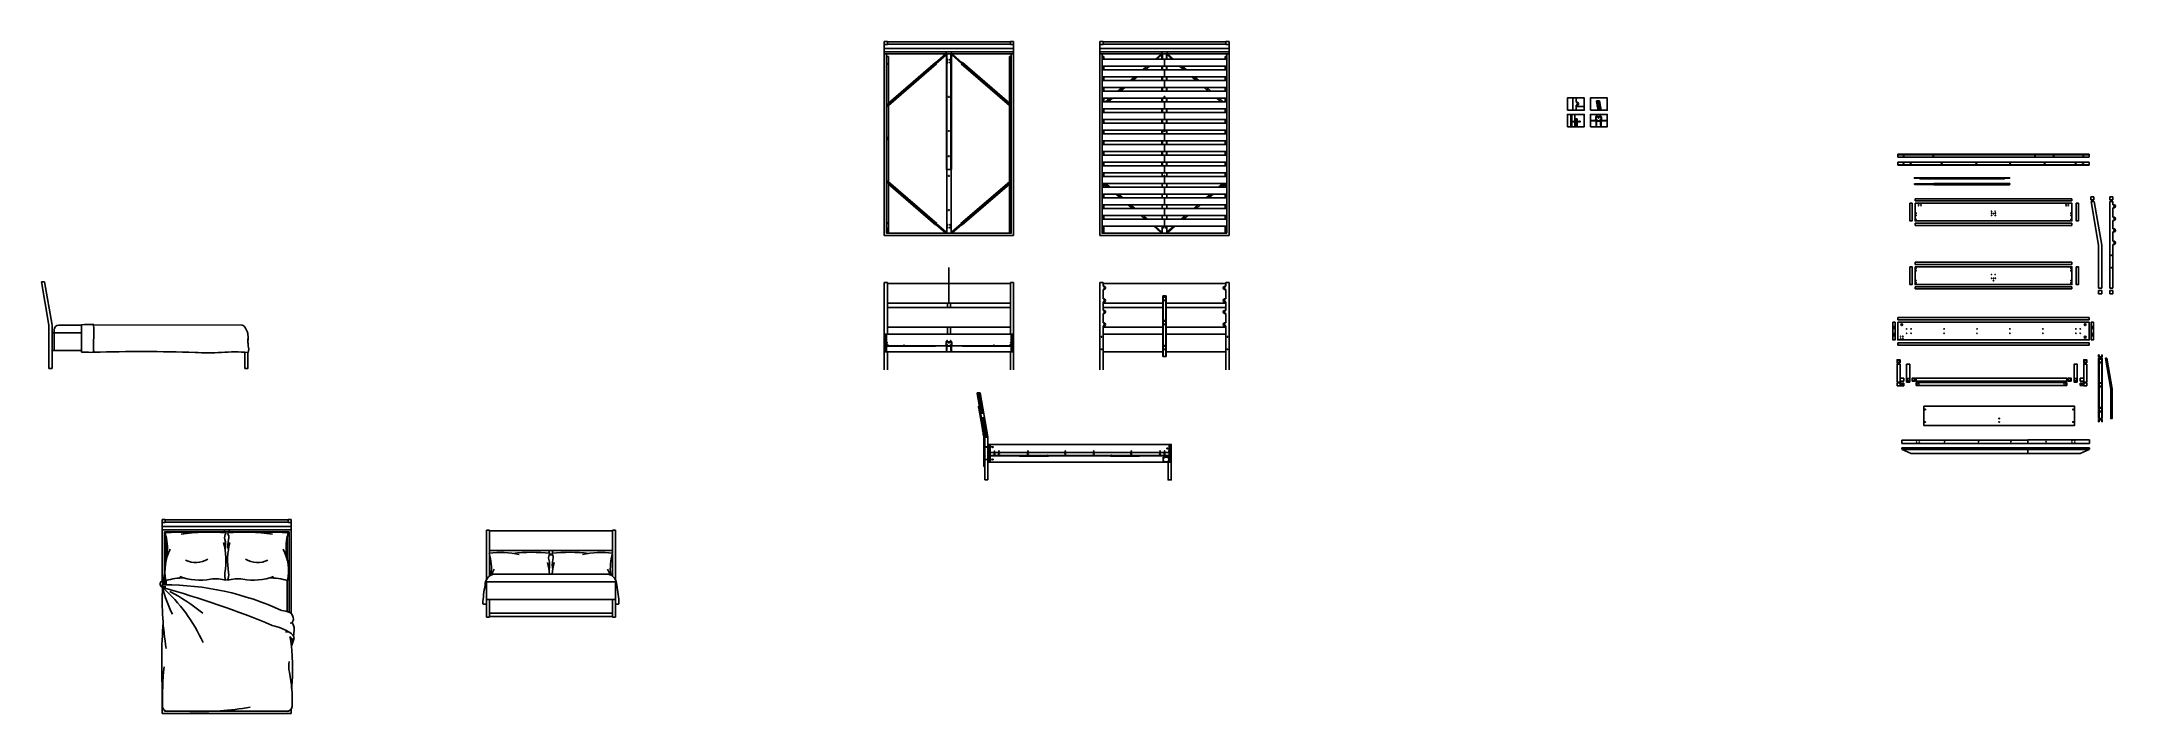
# Model space of a CAD drawing. Header units: millimetres. Extents: x 933 to 3262, y 580 to 1336.
import ezdxf

# ---------------------------------------------------------------- set-up
doc = ezdxf.new("R2010")
doc.units = ezdxf.units.MM
for name, color, linetype in [('A-FURN', 8, 'Continuous'), ('CAMPITURA', 253, 'Continuous'), ('SIMBOLI', 4, 'Continuous'), ('Viti', 90, 'Continuous')]:
    doc.layers.add(name, color=color, linetype=linetype)
pattern_1 = [(45, (409.81808, 257.48862), (-0.202055763, 0.202055763), [])]
pattern_2 = [(45, (63.6199, 133.6698), (-0.6735192, 0.6735192), [])]
pattern_3 = [(45, (54.10245, 133.66975), (-0.3367596, 0.3367596), [])]
pattern_4 = [(45, (414.1128, 257.4886), (-0.6735192, 0.6735192), [])]

msp = doc.modelspace()

# ---------------------------------------------------------------- hatches: boundary and pattern name
at = {"layer": 'CAMPITURA'}
h = msp.add_hatch(dxfattribs=at)
h.set_pattern_fill('ANSI31', color=256, scale=0.3)
h.set_pattern_definition([(45, (758.9849, 461.7686), (-0.6735192, 0.6735192), [])])
h.paths.add_polyline_path([(2681.2, 1258.4), (2684.2, 1258.4), (2682.6, 1268), (2679.6, 1268), (2680.4, 1263.3), (2682.1, 1263.3), (2682.1, 1262.8), (2680.5, 1262.8)])
h = msp.add_hatch(dxfattribs=at)
h.set_pattern_fill('ANSI31', color=256, scale=0.3)
h.set_pattern_definition([(45, (722.882, 499.3199), (-0.6735192, 0.6735192), [])])
h.paths.add_polyline_path([(2657.6, 1248.6), (2655.1, 1248.6), (2655.1, 1246), (2657.6, 1246)])
h.paths.add_polyline_path([(2655.1, 1239.8), (2657.6, 1239.8), (2657.6, 1245.2), (2655.1, 1245.2)])
h = msp.add_hatch(dxfattribs=at)
h.set_pattern_fill('ANSI31', color=256, scale=0.3)
h.set_pattern_definition(pattern_4)
h.paths.add_polyline_path([(1879.6, 986.7), (1882.1, 986.7), (1882.1, 1006.7), (1879.6, 1006.7)])
h = msp.add_hatch(dxfattribs=at)
h.set_pattern_fill('ANSI31', color=256, scale=0.3)
h.set_pattern_definition(pattern_4)
h.paths.add_polyline_path([(2024.6, 986.7), (2022.1, 986.7), (2022.1, 1006.7), (2024.6, 1006.7)])
h = msp.add_hatch(dxfattribs=at)
h.set_pattern_fill('ANSI31', color=256, scale=0.09)
h.set_pattern_definition(pattern_1)
h.paths.add_polyline_path([(1882.6, 997.7), (1882.3, 997.7), (1882.1, 997.7), (1882.1, 993.7), (1884.1, 993.7, 0.414214), (1884.3, 993.9), (1884.3, 994, 0.414214), (1884.1, 994.2), (1882.5, 994.2, -0.414214), (1882.3, 994.4), (1882.3, 995.1, -0.267949), (1882.4, 995.3, 0.267949), (1882.5, 995.4), (1882.5, 995.6, 0.267936), (1882.4, 995.7, -0.267963), (1882.3, 995.9), (1882.3, 997.1, -0.414214), (1882.5, 997.2), (1882.6, 997.2, 0.414214), (1882.8, 997.4), (1882.8, 997.5, 0.414214)])
h = msp.add_hatch(dxfattribs=at)
h.set_pattern_fill('ANSI31', color=256, scale=0.09)
h.set_pattern_definition(pattern_1)
h.paths.add_polyline_path([(2021.6, 997.7), (2021.9, 997.7), (2022.1, 997.7), (2022.1, 993.7), (2020.1, 993.7, -0.414214), (2019.9, 993.9), (2019.9, 994, -0.414214), (2020.1, 994.2), (2021.8, 994.2, 0.414214), (2021.9, 994.4), (2021.9, 995.1, 0.267949), (2021.8, 995.3, -0.267949), (2021.8, 995.4), (2021.8, 995.6, -0.267936), (2021.8, 995.7, 0.267963), (2021.9, 995.9), (2021.9, 997.1, 0.414214), (2021.8, 997.2), (2021.6, 997.2, -0.414214), (2021.4, 997.4), (2021.4, 997.5, -0.414214)])
h = msp.add_hatch(dxfattribs=at)
h.set_pattern_fill('ANSI31', color=256, scale=0.3)
h.set_pattern_definition(pattern_2)
h.paths.add_polyline_path([(1986.7, 925.1), (1987.4, 925.1), (1987.4, 924.6), (1986.8, 924.6), (1987.4, 921.1), (1989.1, 921.1), (1989.1, 920.7), (1987.5, 920.7), (1988, 917.9), (1991, 917.9), (1987.2, 939.9), (1984.2, 939.9), (1985, 935.2), (1986.7, 935.2), (1986.7, 934.7), (1985.1, 934.7)])
h = msp.add_hatch(dxfattribs=at)
h.set_pattern_fill('ANSI31', color=256, scale=0.3)
h.set_pattern_definition(pattern_2)
h.paths.add_polyline_path([(1989.6, 908.2), (1991.3, 908.2), (1991.3, 907.7), (1989.7, 907.7), (1991.3, 898.2), (1992, 898.2), (1992, 897.7), (1991.4, 897.7), (1992.6, 890.9), (1995.6, 890.9), (1991.8, 912.9), (1988.8, 912.9)])
h.paths.add_polyline_path([(1992.1, 894.1), (1992.1, 894), (1992.2, 894), (1992.2, 894.1), (1992.3, 894), (1992.3, 894), (1992.3, 894.1), (1992.4, 894), (1992.5, 894), (1992.5, 894.1), (1992.5, 894), (1992.6, 894), (1992.6, 894.1), (1992.7, 894), (1992.7, 894), (1992.7, 894.1), (1992.8, 894), (1992.9, 894), (1992.9, 894.1), (1992.9, 894), (1993, 894), (1993, 894.1), (1993.1, 894), (1993.1, 894), (1993.1, 894.1), (1993.2, 894), (1993.3, 894), (1993.3, 894.1), (1993.3, 894), (1993.4, 894), (1993.4, 894.1), (1993.5, 894), (1993.6, 893.9), (1993.4, 893.8), (1993.4, 893.8), (1993.4, 893.8), (1993.3, 893.8), (1993.3, 894), (1993.2, 894), (1993.3, 893.8), (1993.3, 893.8), (1993.2, 893.8), (1993.1, 894), (1993.1, 894), (1993.1, 893.8), (1993.1, 893.8), (1993.1, 893.8), (1993, 894), (1992.9, 894), (1993, 893.8), (1993, 893.8), (1992.9, 893.8), (1992.9, 894), (1992.8, 894), (1992.8, 893.8), (1992.8, 893.8), (1992.8, 893.8), (1992.7, 894), (1992.7, 894), (1992.7, 893.8), (1992.7, 893.8), (1992.7, 893.8), (1992.6, 894), (1992.5, 894), (1992.6, 893.8), (1992.6, 893.8), (1992.5, 893.8), (1992.5, 894), (1992.4, 894), (1992.4, 893.8), (1992.4, 893.8), (1992.4, 893.8), (1992.3, 894), (1992.3, 894), (1992.3, 893.8), (1992.3, 893.8), (1992.2, 893.8), (1992.2, 894), (1992.1, 894), (1992.2, 893.8), (1992.2, 893.8), (1992.1, 893.8), (1992.1, 894)], flags=16)
h = msp.add_hatch(dxfattribs=at)
h.set_pattern_fill('ANSI31', color=256, scale=0.3)
h.set_pattern_definition(pattern_2)
h.paths.add_polyline_path([(1998.3, 882.9), (1995.8, 882.9), (1995.8, 880.3), (1998.3, 880.3)])
h.paths.add_polyline_path([(1998.3, 879.5), (1995.8, 879.5), (1995.8, 866.3), (1998.3, 866.3)])
h.paths.add_polyline_path([(1998.3, 865.5), (1995.8, 865.5), (1995.8, 862.9), (1997.8, 862.9), (1998.3, 862.9)])
h = msp.add_hatch(dxfattribs=at)
h.set_pattern_fill('ANSI31', color=256, scale=0.3)
h.paths.add_polyline_path([(2201.8, 882.9), (2199.8, 882.9), (2199.3, 882.9), (2199.3, 862.9), (2199.8, 862.9), (2201.8, 862.9)])
at = {"layer": 'Viti'}
h = msp.add_hatch(dxfattribs=at)
h.set_pattern_fill('ANSI37', color=256, scale=0.09)
h.set_pattern_definition([(45, (1123.8395, 510.44054), (-0.202055763, 0.202055763), []), (135, (1123.8395, 510.44054), (-0.202055763, -0.202055763), [])])
h.paths.add_polyline_path([(2679.3, 1246.6, 0.198912), (2679.2, 1246.5), (2678.9, 1246.2, 0.198912), (2678.9, 1246.1), (2678.9, 1241.1), (2679.4, 1241.4), (2679.4, 1246.1), (2683.9, 1246.1), (2683.9, 1241.4), (2684.4, 1241.1), (2684.4, 1246.1, 0.198912), (2684.3, 1246.2), (2684.1, 1246.5, 0.198912), (2684, 1246.6)])
h = msp.add_hatch(dxfattribs=at)
h.set_pattern_fill('ANSI37', color=256, scale=0.09)
h.set_pattern_definition([(45, (394.31808, 257.48862), (-0.202055763, 0.202055763), []), (135, (394.31808, 257.48862), (-0.202055763, -0.202055763), [])])
h.paths.add_polyline_path([(1954.5, 993.6, 0.198912), (1954.4, 993.6), (1949.8, 993.6, 0.198912), (1949.7, 993.6), (1949.4, 993.3, 0.198912), (1949.4, 993.2), (1949.4, 988.1), (1949.9, 988.5), (1949.9, 993.1), (1954.4, 993.1), (1954.4, 988.5), (1954.9, 988.1), (1954.9, 993.2, 0.198912), (1954.8, 993.3)])
h = msp.add_hatch(dxfattribs=at)
h.set_pattern_fill('ANSI31', color=256, scale=0.15)
h.set_pattern_definition(pattern_3)
h.paths.add_polyline_path([(2033.5, 869.6), (2033.5, 870), (2031.5, 870), (2031.5, 869.6)])
h = msp.add_hatch(dxfattribs=at)
h.set_pattern_fill('ANSI31', color=256, scale=0.15)
h.set_pattern_definition(pattern_3)
h.paths.add_polyline_path([(2166.1, 869.6), (2166.1, 870), (2164.1, 870), (2164.1, 869.6)])
h = msp.add_hatch(dxfattribs=at)
h.set_pattern_fill('ANSI37', color=256, scale=0.07)
h.set_pattern_definition([(45, (848.63519, 133.66975), (-0.157154482, 0.157154482), []), (135, (848.63519, 133.66975), (-0.157154482, -0.157154482), [])])
h.paths.add_polyline_path([(2199.3, 868.4), (2199.1, 868.4), (2199.1, 863.2), (2199.3, 863.2)])

# ---------------------------------------------------------------- linework, layer by layer
at = {"layer": 'A-FURN'}
for p, q in [((1879.6, 1327.6), (1879.6, 1335.6)), ((1879.6, 1335.6), (1883.1, 1335.6)), ((1879.6, 1332.1), (1883.1, 1332.1)), ((1879.6, 1327.6), (1879.6, 1117.6)), ((1879.6, 1327.6), (1952.1, 1327.6)), ((1883.1, 1332.1), (1883.1, 1335.6)), ((1883.1, 1335.1), (1952.1, 1335.1)), ((1883.1, 1332.6), (1952.1, 1332.6)), ((2021.1, 1335.1), (1952.1, 1335.1)), ((2021.1, 1332.6), (1952.1, 1332.6)), ((2024.6, 1327.6), (1952.1, 1327.6)), ((2024.6, 1335.6), (2021.1, 1335.6)), ((2021.1, 1332.1), (2021.1, 1335.6)), ((2024.6, 1332.1), (2021.1, 1332.1)), ((2024.6, 1327.6), (2024.6, 1335.6)), ((2024.6, 1327.6), (2024.6, 1117.6)), ((2121.7, 1327.6), (2121.7, 1335.6)), ((2121.7, 1335.6), (2125.2, 1335.6)), ((2121.7, 1332.1), (2125.2, 1332.1)), ((2121.7, 1327.6), (2121.7, 1117.6)), ((2121.7, 1327.6), (2194.2, 1327.6)), ((2125.2, 1332.1), (2125.2, 1335.6)), ((2125.2, 1335.1), (2194.2, 1335.1)), ((2125.2, 1332.6), (2194.2, 1332.6)), ((2263.2, 1335.1), (2194.2, 1335.1)), ((2263.2, 1332.6), (2194.2, 1332.6)), ((2266.7, 1327.6), (2194.2, 1327.6)), ((2266.7, 1335.6), (2263.2, 1335.6)), ((2263.2, 1332.1), (2263.2, 1335.6)), ((2266.7, 1332.1), (2263.2, 1332.1)), ((2266.7, 1327.6), (2266.7, 1335.6)), ((2266.7, 1327.6), (2266.7, 1117.6)), ((1879.6, 1324.1), (1952.1, 1324.1)), ((1879.6, 1321.6), (1954.9, 1321.6)), ((1882.1, 1120.1), (1882.1, 1321.6)), ((1949.1, 1321.6), (1949.1, 1324.1)), ((2024.6, 1321.6), (1949.4, 1321.6)), ((2024.6, 1324.1), (1952.1, 1324.1)), ((1955.1, 1321.6), (1955.1, 1324.1)), ((2022.1, 1120.1), (2022.1, 1321.6)), ((2121.7, 1324.1), (2194.2, 1324.1)), ((2121.7, 1321.6), (2196.9, 1321.6)), ((2124.2, 1120.1), (2124.2, 1321.6)), ((2124.2, 1315.9), (2264.2, 1315.9)), ((2124.2, 1307.9), (2264.2, 1307.9)), ((2191.2, 1321.6), (2191.2, 1324.1)), ((2266.7, 1321.6), (2191.4, 1321.6)), ((2266.7, 1324.1), (2194.2, 1324.1)), ((2194.2, 1315.9), (2194.2, 1307.9)), ((2197.2, 1321.6), (2197.2, 1324.1)), ((2264.2, 1120.1), (2264.2, 1321.6)), ((2124.2, 1303.9), (2264.2, 1303.9)), ((2124.2, 1295.9), (2264.2, 1295.9)), ((2124.2, 1291.9), (2264.2, 1291.9)), ((2124.2, 1283.9), (2264.2, 1283.9)), ((2194.2, 1303.9), (2194.2, 1295.9)), ((2194.2, 1291.9), (2194.2, 1283.9)), ((2124.2, 1279.9), (2264.2, 1279.9)), ((2124.2, 1271.9), (2264.2, 1271.9)), ((2124.2, 1267.9), (2264.2, 1267.9)), ((2124.2, 1259.9), (2264.2, 1259.9)), ((2194.2, 1273.8), (2194.2, 1271.9)), ((2194.2, 1267.9), (2194.2, 1259.9)), ((2652.8, 1258.4), (2652.8, 1272.2)), ((2656.3, 1272.2), (2656.3, 1267.4)), ((2657.8, 1267.4), (2656.3, 1267.4)), ((2656.3, 1263.9), (2656.3, 1258.4)), ((2656.3, 1263.9), (2657.8, 1263.9)), ((2656.3, 1262.6), (2665.5, 1262.6)), ((2679.3, 1268.3), (2679.2, 1269)), ((2679.2, 1269), (2682.7, 1269)), ((2681, 1258.4), (2679.3, 1268.3)), ((2684.5, 1258.4), (2682.7, 1269)), ((2124.2, 1255.9), (2264.2, 1255.9)), ((2124.2, 1247.9), (2264.2, 1247.9)), ((2124.2, 1243.9), (2264.2, 1243.9)), ((2124.2, 1235.9), (2264.2, 1235.9)), ((2194.2, 1255.9), (2194.2, 1247.9)), ((2194.2, 1243.9), (2194.2, 1235.9)), ((2650.6, 1253.6), (2650.6, 1248.6)), ((2650.6, 1239.8), (2650.6, 1248.6)), ((2651.6, 1253.6), (2651.6, 1248.6)), ((2651.6, 1239.8), (2651.6, 1248.6)), ((2655.1, 1248.6), (2655.1, 1253.6)), ((2124.2, 1231.9), (2264.2, 1231.9)), ((2124.2, 1223.9), (2264.2, 1223.9)), ((2124.2, 1219.9), (2264.2, 1219.9)), ((2124.2, 1211.9), (2264.2, 1211.9)), ((2194.2, 1231.9), (2194.2, 1223.9)), ((2194.2, 1219.9), (2194.2, 1211.9)), ((2124.2, 1207.9), (2264.2, 1207.9)), ((2124.2, 1199.9), (2264.2, 1199.9)), ((2124.2, 1195.9), (2264.2, 1195.9)), ((2124.2, 1187.9), (2264.2, 1187.9)), ((2194.2, 1207.9), (2194.2, 1199.9)), ((2194.2, 1195.9), (2194.2, 1187.9)), ((3017.6, 1208.8), (3017.6, 1208.3)), ((3017.6, 1208.8), (3232.6, 1208.8)), ((3017.6, 1208.3), (3232.6, 1208.3)), ((3017.6, 1208.3), (3017.6, 1205.6)), ((3017.6, 1205.6), (3232.6, 1205.6)), ((3017.6, 1200), (3017.6, 1196.7)), ((3017.6, 1200), (3232.6, 1200)), ((3017.6, 1197.1), (3232.6, 1197.1)), ((3017.6, 1196.7), (3232.6, 1196.7)), ((3232.6, 1208.3), (3232.6, 1208.8)), ((3232.6, 1205.6), (3232.6, 1208.3)), ((3232.6, 1200), (3232.6, 1196.7)), ((2124.2, 1183.9), (2264.2, 1183.9)), ((2124.2, 1175.9), (2264.2, 1175.9)), ((2124.2, 1171.9), (2264.2, 1171.9)), ((2194.2, 1183.9), (2194.2, 1175.9)), ((2194.2, 1171.9), (2194.2, 1163.9)), ((3036.2, 1182.3), (3143.5, 1182.3)), ((3036.2, 1182), (3036.2, 1182.3)), ((3036.2, 1182), (3143.5, 1182)), ((3036.6, 1175.8), (3058.2, 1175.8)), ((3036.6, 1174.9), (3058.2, 1174.9)), ((3041.6, 1182), (3042.4, 1181.2)), ((3042.4, 1181.2), (3137.3, 1181.2)), ((3058.2, 1176), (3142.9, 1176)), ((3058.2, 1176), (3058.2, 1174.7)), ((3058.2, 1174.7), (3142.9, 1174.7)), ((3138.1, 1182), (3137.3, 1181.2)), ((3143.5, 1182), (3143.5, 1182.3)), ((2124.2, 1163.9), (2264.2, 1163.9)), ((2124.2, 1159.9), (2264.2, 1159.9)), ((2124.2, 1151.9), (2264.2, 1151.9)), ((2124.2, 1147.9), (2264.2, 1147.9)), ((2194.2, 1159.9), (2194.2, 1151.9)), ((2194.2, 1147.9), (2194.2, 1139.9)), ((3037.1, 1156.4), (3037.1, 1158.9)), ((3037.1, 1158.9), (3213.1, 1158.9)), ((3213.1, 1156.4), (3037.1, 1156.4)), ((3213.1, 1158.9), (3213.1, 1156.4)), ((3234.4, 1157.6), (3234.4, 1161.1)), ((3234.4, 1161.1), (3237.9, 1161.1)), ((3234.4, 1157.6), (3237.9, 1157.6)), ((3243.1, 1106.8), (3234.8, 1155.7)), ((3234.8, 1155.7), (3238.3, 1155.7)), ((3237.9, 1161.1), (3237.9, 1157.6)), ((3246.6, 1106.8), (3238.3, 1155.7)), ((3255.7, 1157.6), (3255.7, 1161.1)), ((3255.7, 1161.1), (3259.2, 1161.1)), ((3255.7, 1157.6), (3259.2, 1157.6)), ((3259.2, 1155.7), (3255.7, 1155.7)), ((3255.7, 1155.7), (3255.7, 1058.4)), ((3259.2, 1161.1), (3259.2, 1157.6)), ((3259.2, 1152.1), (3259.2, 1155.7)), ((3260.7, 1152.1), (3259.2, 1152.1)), ((3259.2, 1138.1), (3259.2, 1148.6)), ((3259.2, 1148.6), (3260.7, 1148.6)), ((1882.1, 1123.1), (1882.1, 1123.1)), ((1882.1, 1120.1), (1954.6, 1120.1)), ((2022.1, 1120.1), (1949.6, 1120.1)), ((2022.1, 1123.1), (2022.1, 1123.1)), ((2124.2, 1139.9), (2264.2, 1139.9)), ((2124.2, 1135.9), (2264.2, 1135.9)), ((2124.2, 1127.9), (2264.2, 1127.9)), ((2124.2, 1123.1), (2124.2, 1123.1)), ((2124.2, 1120.1), (2196.7, 1120.1)), ((2264.2, 1120.1), (2191.7, 1120.1)), ((2194.2, 1135.9), (2194.2, 1127.9)), ((2264.2, 1123.1), (2264.2, 1123.1)), ((3037.1, 1129), (3037.1, 1131.5)), ((3037.1, 1131.5), (3213.1, 1131.5)), ((3213.1, 1129), (3037.1, 1129)), ((3213.1, 1131.5), (3213.1, 1129)), ((3260.7, 1138.1), (3259.2, 1138.1)), ((3259.2, 1125.1), (3259.2, 1134.6)), ((3259.2, 1134.6), (3260.7, 1134.6)), ((3260.7, 1125.1), (3259.2, 1125.1)), ((3259.2, 1111.1), (3259.2, 1121.6)), ((3259.2, 1121.6), (3260.7, 1121.6)), ((1879.6, 1117.6), (1952.1, 1117.6)), ((2024.6, 1117.6), (1952.1, 1117.6)), ((2121.7, 1117.6), (2194.2, 1117.6)), ((2266.7, 1117.6), (2194.2, 1117.6)), ((3243.2, 1106), (3243.2, 1098.4)), ((3243.2, 1058.4), (3243.2, 1098.4)), ((3246.7, 1098.4), (3246.7, 1106)), ((3246.7, 1078.4), (3246.7, 1098.4)), ((3260.7, 1111.1), (3259.2, 1111.1)), ((3259.2, 1058.4), (3259.2, 1107.6)), ((3259.2, 1107.6), (3260.7, 1107.6)), ((3037.1, 1085), (3037.1, 1087.5)), ((3037.1, 1087.5), (3213.1, 1087.5)), ((3213.1, 1085), (3037.1, 1085)), ((3213.1, 1087.5), (3213.1, 1085)), ((3246.7, 1078.4), (3246.7, 1058.4)), ((941.5, 1016.7), (933.1, 1065.5)), ((933.1, 1065.5), (936.6, 1065.5)), ((945, 1016.7), (936.6, 1065.5)), ((1879.6, 1006.7), (1879.6, 1064.7)), ((1879.6, 1064.7), (1883.1, 1064.7)), ((1883.1, 1064.7), (1883.1, 1006.7)), ((1883.1, 1063.7), (2021.1, 1063.7)), ((2024.6, 1064.7), (2021.1, 1064.7)), ((2021.1, 1064.7), (2021.1, 1006.7)), ((2024.6, 1006.7), (2024.6, 1064.7)), ((2121.7, 1006.7), (2121.7, 1064.7)), ((2121.7, 1064.7), (2125.2, 1064.7)), ((2125.2, 1064.7), (2125.2, 1060.5)), ((2125.2, 1063.7), (2263.2, 1063.7)), ((2126.7, 1060.5), (2125.2, 1060.5)), ((2125.2, 1057), (2125.2, 1046.5)), ((2125.2, 1057), (2126.7, 1057)), ((2192.2, 1049.7), (2196.2, 1049.7)), ((2192.2, 1049.7), (2192.2, 981.7)), ((2192.7, 1049.7), (2192.7, 981.7)), ((2195.7, 1049.7), (2195.7, 981.7)), ((2196.2, 1049.7), (2196.2, 981.7)), ((2261.7, 1060.5), (2263.2, 1060.5)), ((2263.2, 1057), (2261.7, 1057)), ((2263.2, 1060.5), (2263.2, 1064.7)), ((2263.2, 1064.7), (2266.7, 1064.7)), ((2263.2, 1046.5), (2263.2, 1057)), ((2266.7, 966.7), (2266.7, 1064.7)), ((3037.1, 1057.6), (3037.1, 1060.1)), ((3037.1, 1060.1), (3213.1, 1060.1)), ((3213.1, 1057.6), (3037.1, 1057.6)), ((3213.1, 1060.1), (3213.1, 1057.6)), ((3243.2, 1058.4), (3246.7, 1058.4)), ((3243.2, 1055.7), (3246.7, 1055.7)), ((3243.2, 1052.2), (3243.2, 1055.7)), ((3246.7, 1052.2), (3243.2, 1052.2)), ((3246.7, 1055.7), (3246.7, 1052.2)), ((3255.7, 1058.4), (3259.2, 1058.4)), ((3255.7, 1055.7), (3259.2, 1055.7)), ((3255.7, 1052.2), (3255.7, 1055.7)), ((3259.2, 1052.2), (3255.7, 1052.2)), ((3259.2, 1055.7), (3259.2, 1052.2)), ((1883.1, 1041.7), (2021.1, 1041.7)), ((1883.1, 1036.7), (2021.1, 1036.7)), ((1950.4, 1041.7), (1950.4, 1036.7)), ((1953.9, 1041.7), (1953.9, 1036.7)), ((2126.7, 1046.5), (2125.2, 1046.5)), ((2125.2, 1043), (2126.7, 1043)), ((2125.2, 1043), (2125.2, 1033.5)), ((2125.2, 1041.7), (2192.2, 1041.7)), ((2125.2, 1036.7), (2192.2, 1036.7)), ((2126.7, 1033.5), (2125.2, 1033.5)), ((2125.2, 1030), (2125.2, 1019.5)), ((2125.2, 1030), (2126.7, 1030)), ((2261.7, 1046.5), (2263.2, 1046.5)), ((2263.2, 1043), (2261.7, 1043)), ((2261.7, 1033.5), (2263.2, 1033.5)), ((2263.2, 1030), (2261.7, 1030)), ((2263.2, 1033.5), (2263.2, 1043)), ((2263.2, 1019.5), (2263.2, 1030)), ((3017.6, 1023), (3017.6, 1025.5)), ((3017.6, 1025.5), (3232.6, 1025.5)), ((3232.6, 1025.5), (3232.6, 1023)), ((941.5, 1015.8), (941.5, 1008.2)), ((941.5, 968.2), (941.5, 1008.2)), ((945, 1008.2), (945, 1015.8)), ((945, 1008.2), (947.5, 1008.2)), ((945, 988.2), (945, 1008.2)), ((947.5, 1008.2), (947.5, 1011.7)), ((947.5, 1008.2), (947.5, 988.2)), ((947.5, 1008.2), (978, 1008.2)), ((952.5, 1016.7), (978.2, 1016.7)), ((991.8, 1017.2), (1158.6, 1016.9)), ((2022.1, 1006.7), (1879.6, 1006.7)), ((1879.6, 986.7), (1879.6, 1006.7)), ((1879.6, 1006.7), (1882.1, 1006.7)), ((1882.1, 1006.7), (1882.1, 986.7)), ((1883.1, 1014.7), (2021.1, 1014.7)), ((1950.4, 1014.7), (1950.4, 1006.7)), ((1953.9, 1014.7), (1953.9, 1006.7)), ((2024.6, 1006.7), (2022.1, 1006.7)), ((2022.1, 1006.7), (2022.1, 986.7)), ((2024.6, 986.7), (2024.6, 1006.7)), ((2121.7, 1006.7), (2121.7, 986.7)), ((2126.7, 1019.5), (2125.2, 1019.5)), ((2125.2, 1016), (2125.2, 986.7)), ((2125.2, 1016), (2126.7, 1016)), ((2125.2, 1014.7), (2192.2, 1014.7)), ((2192.2, 1006.7), (2125.2, 1006.7)), ((2261.7, 1019.5), (2263.2, 1019.5)), ((2263.2, 1016), (2261.7, 1016)), ((2263.2, 1016), (2263.2, 966.7)), ((3232.6, 1023), (3017.6, 1023)), ((947, 988.2), (945, 988.2)), ((945, 988.2), (945, 968.2)), ((947.5, 988.2), (947, 988.2)), ((978.2, 988.2), (947.5, 988.2)), ((1879.6, 986.7), (1879.6, 966.7)), ((1882.1, 986.7), (1879.6, 986.7)), ((1882.1, 986.7), (2024.6, 986.7)), ((1883.1, 966.7), (1883.1, 986.7)), ((1883.3, 994.2), (1883.3, 994.3)), ((1883.4, 994.4), (1883.7, 994.4)), ((1883.9, 994.3), (1883.9, 994.2)), ((2020.3, 994.3), (2020.3, 994.2)), ((2020.8, 994.4), (2020.5, 994.4)), ((2020.9, 994.2), (2020.9, 994.3)), ((2021.1, 966.7), (2021.1, 986.7)), ((2022.1, 986.7), (2024.6, 986.7)), ((2024.6, 986.7), (2024.6, 966.7)), ((2121.7, 986.7), (2121.7, 966.7)), ((2125.2, 986.7), (2192.2, 986.7)), ((2125.2, 966.7), (2125.2, 986.7)), ((2192.2, 981.7), (2196.2, 981.7)), ((3017.6, 994.4), (3017.6, 996.9)), ((3017.6, 996.9), (3232.6, 996.9)), ((3232.6, 994.4), (3017.6, 994.4)), ((3232.6, 996.9), (3232.6, 994.4)), ((3243.7, 983.4), (3243.2, 983.4)), ((3243.2, 983.4), (3243.2, 980.9)), ((3243.2, 980.9), (3247.2, 980.9)), ((3243.2, 979.9), (3247.2, 979.9)), ((3243.2, 979.9), (3243.2, 911.9)), ((3243.7, 981.4), (3243.7, 983.4)), ((3243.7, 981.4), (3246.7, 981.4)), ((3243.7, 979.9), (3243.7, 911.9)), ((3247.2, 983.4), (3246.7, 983.4)), ((3246.7, 981.4), (3246.7, 983.4)), ((3246.7, 979.9), (3246.7, 911.9)), ((3247.2, 980.9), (3247.2, 983.4)), ((3247.2, 979.9), (3247.2, 911.9)), ((3250.8, 979.9), (3252.3, 979.9)), ((945, 968.2), (941.5, 968.2)), ((3024.3, 957.4), (3020.3, 957.4)), ((3024.3, 953.9), (3024.3, 957.4)), ((3038.3, 957.4), (3038.3, 953.9)), ((3207.3, 957.4), (3038.3, 957.4)), ((3207.3, 953.9), (3207.3, 957.4)), ((3222.4, 953.9), (3222.4, 957.4)), ((3222.4, 957.4), (3226.4, 957.4)), ((1983.9, 940.2), (1983.8, 940.9)), ((1983.8, 940.9), (1987.3, 940.9)), ((1992.3, 891.3), (1983.9, 940.2)), ((1995.8, 891.3), (1987.3, 940.9)), ((3016.8, 952), (3020.3, 952)), ((3016.8, 948.5), (3016.8, 952)), ((3020.3, 948.5), (3016.8, 948.5)), ((3020.3, 953.9), (3024.3, 953.9)), ((3020.3, 952), (3020.3, 948.5)), ((3024.3, 951.6), (3020.3, 951.6)), ((3020.3, 951.3), (3024.3, 951.3)), ((3020.3, 949.1), (3024.3, 949.1)), ((3020.3, 948.8), (3024.3, 948.8)), ((3024.3, 951.6), (3024.3, 948.8)), ((3038.3, 953.9), (3207.3, 953.9)), ((3038.3, 952.6), (3038.3, 949.1)), ((3207.3, 952.6), (3038.3, 952.6)), ((3038.3, 949.1), (3207.3, 949.1)), ((3042.3, 949.1), (3040.7, 949.1)), ((3042.3, 949.1), (3041.3, 949.1)), ((3207.3, 952.6), (3207.3, 949.1)), ((3226.4, 953.9), (3222.4, 953.9)), ((3222.4, 951.7), (3226.4, 951.7)), ((3222.4, 951.7), (3222.4, 948.9)), ((3226.4, 951.4), (3222.4, 951.4)), ((3222.4, 949.2), (3226.4, 949.2)), ((3226.4, 948.9), (3222.4, 948.9)), ((3229.9, 952.1), (3226.4, 952.1)), ((3226.4, 952.1), (3226.4, 948.6)), ((3226.4, 948.6), (3229.9, 948.6)), ((3229.9, 948.6), (3229.9, 952.1)), ((1991.3, 891.2), (1985.3, 925.9)), ((1985.3, 925.9), (1986.6, 925.9)), ((3243.2, 911.9), (3247.2, 911.9)), ((3243.2, 910.9), (3247.2, 910.9)), ((3243.2, 908.4), (3243.2, 910.9)), ((3243.7, 908.4), (3243.2, 908.4)), ((3243.7, 910.4), (3243.7, 908.4)), ((3243.7, 910.4), (3246.7, 910.4)), ((3246.7, 910.4), (3246.7, 908.4)), ((3247.2, 908.4), (3246.7, 908.4)), ((3247.2, 910.9), (3247.2, 908.4)), ((1991.3, 890.5), (1991.3, 882.9)), ((1992.3, 890.5), (1992.3, 882.9)), ((1995.8, 882.9), (1995.8, 890.5)), ((3022, 887.5), (3022, 884.2)), ((3022.3, 887.5), (3022, 887.5)), ((3163.8, 887.8), (3022.3, 887.8)), ((3022.3, 887.5), (3022.3, 887.8)), ((3232.8, 887.9), (3163.8, 887.9)), ((3163.8, 887.9), (3163.8, 883.8)), ((3232.8, 887.5), (3232.8, 887.9)), ((3233, 887.5), (3232.8, 887.5)), ((3233, 887.5), (3233, 884.2)), ((1991.3, 857.9), (1991.3, 882.9)), ((1992.3, 842.9), (1992.3, 882.9)), ((1995.8, 862.9), (1995.8, 842.9)), ((1998.3, 882.9), (2199.3, 882.9)), ((2199.3, 873.9), (1998.3, 873.9)), ((2201.8, 862.9), (1998.3, 862.9)), ((3022.3, 884.2), (3022, 884.2)), ((3022, 879), (3022, 877.4)), ((3022, 879), (3163.8, 879)), ((3022, 877.4), (3022.1, 877.4)), ((3022.1, 878.9), (3163.8, 878.9)), ((3022.1, 877.4), (3022.1, 878.9)), ((3022.3, 884.2), (3022.3, 883.9)), ((3163.8, 883.9), (3022.3, 883.9)), ((3022.3, 878.1), (3022.3, 878.9)), ((3022.3, 878.1), (3022.6, 878.1)), ((3022.6, 878.1), (3022.6, 877.3)), ((3022.6, 877.3), (3032.5, 872.8)), ((3022.6, 877.3), (3232.4, 877.3)), ((3032.5, 872.8), (3222.5, 872.8)), ((3232.8, 883.8), (3163.8, 883.8)), ((3163.8, 879.2), (3233, 879.2)), ((3163.8, 879.2), (3163.8, 872.8)), ((3232.4, 877.3), (3222.5, 872.8)), ((3232.8, 878.2), (3232.4, 878.2)), ((3232.4, 878.2), (3232.4, 877.3)), ((3232.8, 884.2), (3232.8, 883.8)), ((3233, 884.2), (3232.8, 884.2)), ((3232.8, 878.2), (3232.8, 879)), ((3232.8, 879), (3232.9, 879)), ((3232.9, 877.4), (3232.9, 879.2)), ((3233, 877.4), (3232.9, 877.4)), ((3233, 879.2), (3233, 877.4)), ((1991.3, 857.9), (1992.3, 857.9)), ((1995.8, 842.9), (1992.3, 842.9)), ((1068.7, 790.5), (1068.7, 798.5)), ((1068.7, 798.5), (1072.2, 798.5)), ((1068.7, 795), (1072.2, 795)), ((1072.2, 795), (1072.2, 798.5)), ((1072.2, 798), (1141.2, 798)), ((1072.2, 795.5), (1141.2, 795.5)), ((1210.2, 798), (1141.2, 798)), ((1210.2, 795.5), (1141.2, 795.5)), ((1213.7, 798.5), (1210.2, 798.5)), ((1210.2, 795), (1210.2, 798.5)), ((1213.7, 795), (1210.2, 795)), ((1213.7, 790.5), (1213.7, 798.5)), ((1068.7, 790.5), (1068.7, 730)), ((1068.7, 790.5), (1141.2, 790.5)), ((1068.7, 787), (1141.2, 787)), ((1071.2, 725.2), (1071.2, 784.5)), ((1071.2, 784.5), (1141.2, 784.5)), ((1073.2, 784.5), (1073.2, 783.4)), ((1073.2, 779.4), (1073.2, 752.6)), ((1138.5, 784.5), (1138.5, 787)), ((1213.7, 790.5), (1141.2, 790.5)), ((1213.7, 787), (1141.2, 787)), ((1211.2, 784.5), (1141.2, 784.5)), ((1143.9, 784.5), (1143.9, 787)), ((1209.2, 784.5), (1209.2, 783.4)), ((1209.2, 779.4), (1209.2, 752.6)), ((1211.2, 694.4), (1211.2, 784.5)), ((1213.7, 790.5), (1213.7, 692.4)), ((1432.7, 786.6), (1436.2, 786.6)), ((1432.7, 730.8), (1432.7, 786.6)), ((1436.2, 786.6), (1436.2, 760.5)), ((1436.2, 785.6), (1505.2, 785.6)), ((1574.2, 785.6), (1505.2, 785.6)), ((1577.7, 786.6), (1574.2, 786.6)), ((1574.2, 786.6), (1574.2, 760.5)), ((1577.7, 730.8), (1577.7, 786.6)), ((1436.2, 763.6), (1505.2, 763.6)), ((1436.2, 759.6), (1436.2, 734.9)), ((1436.2, 758.6), (1436.5, 758.6)), ((1503.1, 758.6), (1507.2, 758.6)), ((1503.4, 763.6), (1503.4, 760.7)), ((1503.4, 759.3), (1503.4, 758.6)), ((1574.2, 763.6), (1505.2, 763.6)), ((1506.9, 763.6), (1506.9, 760.7)), ((1506.9, 759.3), (1506.9, 758.6)), ((1573.9, 758.6), (1574.2, 758.6)), ((1574.2, 759.6), (1574.2, 734.9)), ((1073.2, 730.1), (1073.2, 725)), ((1209.2, 730.1), (1209.2, 695.1)), ((1432.7, 728.6), (1432.7, 708.6)), ((1577.7, 728.6), (1432.7, 728.6)), ((1437.9, 736.8), (1438.3, 736.2)), ((1440.9, 737.1), (1505.2, 737.1)), ((1569.5, 737.1), (1505.2, 737.1)), ((1572.5, 736.8), (1572, 736.2)), ((1577.7, 728.6), (1577.7, 708.6)), ((1432.7, 708.6), (1577.7, 708.6)), ((1432.7, 708.6), (1432.7, 688.6)), ((1436.2, 688.6), (1436.2, 708.6)), ((1574.2, 688.6), (1574.2, 708.6)), ((1577.7, 708.6), (1577.7, 688.6)), ((1432.7, 688.6), (1436.2, 688.6)), ((1574.2, 693.1), (1436.2, 693.1)), ((1436.2, 689.6), (1574.2, 689.6)), ((1577.7, 688.6), (1574.2, 688.6)), ((1216.5, 663.9), (1214.1, 657.4)), ((1068.7, 611.1), (1068.7, 580.5)), ((1071.2, 583), (1071.2, 584.2)), ((1071.2, 583), (1211.2, 583)), ((1073.2, 583.1), (1073.2, 583)), ((1211.2, 583.5), (1211.2, 583)), ((1213.7, 580.5), (1213.7, 585.8)), ((1068.7, 580.5), (1213.7, 580.5))]:
    msp.add_line(p, q, dxfattribs=at)
for points in [[(2681.2, 1258.4), (2679.6, 1268), (2682.6, 1268), (2684.2, 1258.4)], [(2655.1, 1239.8), (2655.1, 1248.6), (2657.6, 1248.6), (2657.6, 1239.8)], [(3031.2, 1153.9), (3033.7, 1153.9), (3033.7, 1133.9), (3031.2, 1133.9), (3031.2, 1153.9)], [(3218, 1153.9), (3220.5, 1153.9), (3220.5, 1133.9), (3218, 1133.9), (3218, 1153.9)], [(3031.2, 1082.5), (3033.7, 1082.5), (3033.7, 1062.5), (3031.2, 1062.5), (3031.2, 1082.5)], [(3218, 1082.5), (3220.5, 1082.5), (3220.5, 1062.5), (3218, 1062.5), (3218, 1082.5)], [(2196.2, 1041.7), (2207.7, 1041.7), (2263.2, 1041.7)], [(2196.2, 1036.7), (2207.7, 1036.7), (2263.2, 1036.7)], [(1165, 1005.9), (1165, 1008.2), (1164.6, 1008.2)], [(2196.2, 1014.7), (2207.7, 1014.7), (2263.2, 1014.7)], [(2263.2, 1006.7), (2207.7, 1006.7), (2196.2, 1006.7)], [(3012.1, 1020.2), (3014.6, 1020.2), (3014.6, 1000.2), (3012.1, 1000.2), (3012.1, 1020.2)], [(3017.6, 1020.2), (3017.6, 1000.2), (3232.6, 1000.2), (3232.6, 1020.2), (3017.6, 1020.2)], [(3234.8, 1020.2), (3237.3, 1020.2), (3237.3, 1000.2), (3234.8, 1000.2), (3234.8, 1020.2)], [(1165, 986.2), (1165, 968.2), (1161.5, 968.2), (1161.5, 986.5)], [(1165, 996.6), (1165, 1001.4)], [(2196.2, 986.7), (2207.7, 986.7), (2263.2, 986.7)], [(3020.3, 974.5), (3016.8, 974.5), (3016.8, 978), (3020.3, 978), (3020.3, 974.5)], [(3016.8, 952.9), (3020.3, 952.9), (3020.3, 972.9), (3016.8, 972.9), (3016.8, 952.9)], [(3027.6, 952.9), (3031.1, 952.9), (3031.1, 972.9), (3027.6, 972.9), (3027.6, 952.9)], [(3033.8, 953.9), (3037.3, 953.9), (3037.3, 957.4), (3033.8, 957.4), (3033.8, 953.9)], [(3212.3, 953.9), (3208.8, 953.9), (3208.8, 957.4), (3212.3, 957.4), (3212.3, 953.9)], [(3219.1, 952.9), (3215.6, 952.9), (3215.6, 972.9), (3219.1, 972.9), (3219.1, 952.9)], [(3229.9, 974.5), (3226.4, 974.5), (3226.4, 978), (3229.9, 978), (3229.9, 974.5)], [(3229.9, 952.9), (3226.4, 952.9), (3226.4, 972.9), (3229.9, 972.9), (3229.9, 952.9)], [(3046.9, 926), (3046.9, 904), (3215.9, 904), (3215.9, 926), (3046.9, 926)], [(2201.8, 862.9), (2201.8, 842.9), (2198.3, 842.9), (2198.3, 862.9)]]:
    msp.add_lwpolyline(points, dxfattribs=at)
for points in [[(3023.7, 1199), (3024.4, 1199, -0.414214), (3024.6, 1198.8), (3024.6, 1198.7, -0.414214), (3024.4, 1198.5), (3023.7, 1198.5, -0.414214), (3023.5, 1198.7), (3023.5, 1198.8, -0.414214)], [(3031.9, 1199), (3032.5, 1199, -0.414214), (3032.7, 1198.8), (3032.7, 1198.7, -0.414214), (3032.5, 1198.5), (3031.9, 1198.5, -0.414214), (3031.6, 1198.7), (3031.6, 1198.8, -0.414214)], [(3066.7, 1199), (3067.4, 1199, -0.414214), (3067.6, 1198.8), (3067.6, 1198.7, -0.414214), (3067.4, 1198.5), (3066.7, 1198.5, -0.414214), (3066.5, 1198.7), (3066.5, 1198.8, -0.414214)], [(3105.4, 1199), (3106.1, 1199, -0.414214), (3106.3, 1198.8), (3106.3, 1198.7, -0.414214), (3106.1, 1198.5), (3105.4, 1198.5, -0.414214), (3105.2, 1198.7), (3105.2, 1198.8, -0.414214)], [(3143.5, 1199), (3144.2, 1199, -0.414214), (3144.4, 1198.8), (3144.4, 1198.7, -0.414214), (3144.2, 1198.5), (3143.5, 1198.5, -0.414214), (3143.3, 1198.7), (3143.3, 1198.8, -0.414214)], [(3182.3, 1199), (3182.9, 1199, -0.414214), (3183.2, 1198.8), (3183.2, 1198.7, -0.414214), (3182.9, 1198.5), (3182.3, 1198.5, -0.414214), (3182.1, 1198.7), (3182.1, 1198.8, -0.414214)], [(3217.1, 1199), (3217.8, 1199, -0.414214), (3218, 1198.8), (3218, 1198.7, -0.414214), (3217.8, 1198.5), (3217.1, 1198.5, -0.414214), (3216.9, 1198.7), (3216.9, 1198.8, -0.414214)], [(3225.3, 1199), (3225.9, 1199, -0.414214), (3226.2, 1198.8), (3226.2, 1198.7, -0.414214), (3225.9, 1198.5), (3225.3, 1198.5, -0.414214), (3225, 1198.7), (3225, 1198.8, -0.414214)], [(3061.7, 1175.6), (3065.6, 1175.6, -0.414214), (3065.8, 1175.4), (3065.8, 1175.3, -0.414214), (3065.6, 1175.1), (3061.7, 1175.1, -0.414214), (3061.4, 1175.3), (3061.4, 1175.4, -0.414214)], [(3069.2, 1175.6), (3073.1, 1175.6, -0.414214), (3073.3, 1175.4), (3073.3, 1175.3, -0.414214), (3073.1, 1175.1), (3069.2, 1175.1, -0.414214), (3069, 1175.3), (3069, 1175.4, -0.414214)], [(3076.8, 1175.6), (3080.7, 1175.6, -0.414214), (3080.9, 1175.4), (3080.9, 1175.3, -0.414214), (3080.7, 1175.1), (3076.8, 1175.1, -0.414214), (3076.6, 1175.3), (3076.6, 1175.4, -0.414214)], [(3084.3, 1175.6), (3088.2, 1175.6, -0.414214), (3088.4, 1175.4), (3088.4, 1175.3, -0.414214), (3088.2, 1175.1), (3084.3, 1175.1, -0.414214), (3084.1, 1175.3), (3084.1, 1175.4, -0.414214)], [(3091.9, 1175.6), (3095.8, 1175.6, -0.414214), (3096, 1175.4), (3096, 1175.3, -0.414214), (3095.8, 1175.1), (3091.9, 1175.1, -0.414214), (3091.7, 1175.3), (3091.7, 1175.4, -0.414214)], [(3099.5, 1175.6), (3103.4, 1175.6, -0.414214), (3103.6, 1175.4), (3103.6, 1175.3, -0.414214), (3103.4, 1175.1), (3099.5, 1175.1, -0.414214), (3099.2, 1175.3), (3099.2, 1175.4, -0.414214)]]:
    msp.add_lwpolyline(points, format="xyb", close=True, dxfattribs=at)
for points in [[(3037.1, 1153.9), (3037.1, 1133.9), (3213.1, 1133.9), (3213.1, 1135.6), (3213.1, 1153.9)], [(3037.1, 1082.5), (3037.1, 1062.5), (3213.1, 1062.5), (3213.1, 1064.2), (3213.1, 1082.5)], [(3020, 977.6), (3017.2, 977.6), (3017.2, 974.8), (3020, 974.8)], [(3028, 954.2), (3030.8, 954.2), (3030.8, 957), (3028, 957)], [(3034.1, 957), (3036.9, 957), (3036.9, 954.2), (3034.1, 954.2)], [(3212, 957), (3209.2, 957), (3209.2, 954.2), (3212, 954.2)], [(3218.8, 954.2), (3216, 954.2), (3216, 957), (3218.8, 957)], [(3229.6, 977.6), (3226.8, 977.6), (3226.8, 974.8), (3229.6, 974.8)], [(1987.2, 939.9), (1991, 917.9), (1988, 917.9), (1984.2, 939.9)], [(1991.8, 912.9), (1995.6, 890.9), (1992.6, 890.9), (1988.8, 912.9)], [(1997.8, 862.9), (1995.8, 862.9), (1995.8, 882.9), (1998.3, 882.9), (1998.3, 862.9)], [(2199.3, 882.9), (2199.3, 862.9), (2199.8, 862.9), (2201.8, 862.9), (2201.8, 882.9), (2199.8, 882.9)]]:
    msp.add_lwpolyline(points, close=True, dxfattribs=at)
for points in [[(1882.4, 995.7, -0.267949), (1882.3, 995.9), (1882.3, 997.1, -0.414214), (1882.5, 997.2), (1882.6, 997.2, 0.414214), (1882.8, 997.4), (1882.8, 997.5, 0.414214), (1882.6, 997.7), (1882.3, 997.7), (1882.1, 997.7), (1882.1, 993.7), (1882.3, 993.7), (1884.1, 993.7, 0.414214), (1884.3, 993.9), (1884.3, 994, 0.414214), (1884.1, 994.2), (1882.5, 994.2, -0.414214), (1882.3, 994.4), (1882.3, 995.1, -0.267949), (1882.4, 995.3, 0.267949), (1882.5, 995.4), (1882.5, 995.6, 0.267949), (1882.4, 995.7)], [(2021.8, 995.7, 0.267949), (2021.9, 995.9), (2021.9, 997.1, 0.414214), (2021.8, 997.2), (2021.6, 997.2, -0.414214), (2021.4, 997.4), (2021.4, 997.5, -0.414214), (2021.6, 997.7), (2021.9, 997.7), (2022.1, 997.7), (2022.1, 993.7), (2021.9, 993.7), (2020.1, 993.7, -0.414214), (2019.9, 993.9), (2019.9, 994, -0.414214), (2020.1, 994.2), (2021.8, 994.2, 0.414214), (2021.9, 994.4), (2021.9, 995.1, 0.267949), (2021.8, 995.3, -0.267949), (2021.8, 995.4), (2021.8, 995.6, -0.267949), (2021.8, 995.7)], [(3252.3, 979.9), (3258.2, 945.4, -0.042273), (3258.3, 944.5), (3258.3, 936.9), (3258.3, 911.9), (3257.8, 911.9), (3256.8, 911.9), (3256.8, 936.9), (3256.8, 944.5, 0.042273), (3256.7, 945.1), (3250.8, 979.9)]]:
    msp.add_lwpolyline(points, format="xyb", dxfattribs=at)
for centre, radius in [((1952.1, 1206.7), 0.5), ((1952.2, 1206.7), 0.5), ((3024.3, 1207, -45.7), 0.277), ((3057.5, 1207, -45.7), 0.277), ((3171.6, 1207, -45.7), 0.277), ((3192.7, 1207, -45.7), 0.277), ((3225.9, 1207, -45.7), 0.277), ((3036.8, 1175.4, 44.6), 0.27), ((3142.7, 1175.3), 0.27), ((3038.1, 1142.7), 0.3), ((3041.1, 1152.6), 0.2), ((3041.1, 1151), 0.2), ((3043.7, 1152.6), 0.2), ((3043.7, 1151), 0.2), ((3123, 1142.7), 0.3), ((3123, 1144.8), 0.2), ((3125.1, 1142.1), 0.3), ((3127, 1144.8), 0.2), ((3127.2, 1142.7), 0.3), ((3206.6, 1152.6), 0.2), ((3206.6, 1151), 0.2), ((3209.1, 1152.6), 0.2), ((3209.1, 1151), 0.2), ((3212.1, 1142.7), 0.3), ((3260.7, 1150.4), 0.4), ((3038.1, 1140.1), 0.3), ((3038.1, 1135.7), 0.3), ((3123, 1140.1), 0.3), ((3127.2, 1140.1), 0.3), ((3212.1, 1140.1), 0.3), ((3212.1, 1135.7), 0.3), ((3260.7, 1136.4), 0.4), ((3260.7, 1123.4), 0.4), ((3257.5, 1095.4), 0.3), ((3260.7, 1109.4), 0.4), ((3038.1, 1080.7), 0.3), ((3038.1, 1078.1), 0.3), ((3123, 1073.8), 0.2), ((3127, 1073.8), 0.2), ((3212.1, 1080.7), 0.3), ((3212.1, 1078.1), 0.3), ((3257.5, 1081.4), 0.3), ((3038.1, 1066.9), 0.3), ((3038.1, 1064.3), 0.3), ((3123, 1069.5), 0.3), ((3125.1, 1069.5), 0.3), ((3125.1, 1066.8), 0.3), ((3127.2, 1069.5), 0.3), ((3212.1, 1066.9), 0.3), ((3212.1, 1064.2), 0.3), ((3013.3, 1015.2), 0.3), ((3013.3, 1013.2), 0.3), ((3013.3, 1007.2), 0.3), ((3013.3, 1005.2), 0.3), ((3020.9, 1004.4), 0.2), ((3020.9, 1002.1), 0.2), ((3022.1, 1017.4), 1), ((3023.4, 1004.4), 0.2), ((3023.4, 1002.1), 0.2), ((3027.6, 1012.7), 0.25), ((3027.6, 1007.7), 0.25), ((3032.6, 1012.7), 0.25), ((3032.6, 1007.7), 0.25), ((3069.6, 1012.7), 0.25), ((3069.6, 1007.7), 0.25), ((3106.6, 1012.7), 0.25), ((3106.6, 1007.7), 0.25), ((3143.6, 1012.7), 0.25), ((3143.6, 1007.7), 0.25), ((3180.6, 1012.7), 0.25), ((3180.6, 1007.7), 0.25), ((3217.6, 1012.7), 0.25), ((3217.6, 1007.7), 0.25), ((3222.6, 1012.7), 0.25), ((3222.6, 1007.7), 0.25), ((3228.1, 1017.4), 1), ((3228.1, 1003.3), 1), ((3236.1, 1015.2), 0.3), ((3236.1, 1013.2), 0.3), ((3236.1, 1007.2), 0.3), ((3236.1, 1005.2), 0.3), ((3245.2, 978.8), 0.4), ((3245.2, 974.8), 0.4), ((3021.3, 950.2), 0.25), ((3023.3, 950.2), 0.25), ((3039.3, 950.8), 0.25), ((3041.3, 950.8), 0.25), ((3204.3, 950.8), 0.25), ((3206.3, 950.8), 0.25), ((3223.4, 950.3), 0.25), ((3225.4, 950.3), 0.25), ((3245.2, 951.9), 0.4), ((3245.2, 947.9), 0.4), ((3048.4, 922), 0.4), ((3048.4, 908), 0.4), ((3131.4, 912), 0.4), ((3131.4, 908), 0.4), ((3214.4, 922), 0.4), ((3214.4, 908), 0.4), ((3245.2, 923.9), 0.4), ((3245.2, 919.9), 0.4), ((3038.7, 886.9, -42.8), 0.259), ((3038.7, 884.8, -42.8), 0.259), ((3041.8, 886.9, -42.8), 0.259), ((3041.8, 884.8, -42.8), 0.259), ((3070.1, 885.9, -42.8), 0.259), ((3108.4, 885.9, -42.8), 0.259), ((3144.7, 885.9, -42.8), 0.259), ((3184.1, 885.9, -42.8), 0.259), ((3213.2, 886.9, -42.8), 0.259), ((3213.2, 884.8, -42.8), 0.259), ((3216.3, 886.9, -42.8), 0.259), ((3216.3, 884.8, -42.8), 0.259)]:
    msp.add_circle(centre, radius, dxfattribs=at)
for centre, radius, start, end in [((2657.4, 1265.6), 1.79, 282.0948, 77.9052), ((3036.7, 1175.4), 0.501, 103.9423, 256.0587), ((3142.9, 1175.4), 0.651, 275.226, 84.7751), ((3260.3, 1150.4), 1.79, 282.0948, 77.9052), ((3260.3, 1136.4), 1.79, 282.0948, 77.9052), ((3260.3, 1123.4), 1.79, 282.0948, 77.9052), ((3238.2, 1106), 5, 0, 9.6824), ((3241.7, 1106), 5, 0, 9.6824), ((3260.3, 1109.4), 1.79, 282.0948, 77.9052), ((2126.3, 1058.7), 1.79, 282.0948, 77.9052), ((2262, 1058.7), 1.79, 102.0948, 257.9052), ((2126.3, 1044.7), 1.79, 282.0948, 77.9052), ((2126.3, 1031.7), 1.79, 282.0948, 77.9052), ((2262, 1044.7), 1.79, 102.0948, 257.9052), ((2262, 1031.7), 1.79, 102.0948, 257.9052), ((936.5, 1015.8), 5, 0, 9.6824), ((940, 1015.8), 5, 0, 9.6824), ((952.5, 1011.7), 5, 90, 180), ((1452.5, 1001.8), 474.5, 178.1468, 181.8532), ((986.7, 954.9), 62.8, 86.5941, 97.747), ((990.9, 1020.2), 2.69, 259.4196, 288.8789), ((911.6, 1008.6), 80.5, 353.4481, 4.1961), ((999.2, 1016.1), 7.6, 174.0198, 193.0481), ((990.8, 1017.5), 0.989, 328.1121, 14.099), ((1156.1, 1010.4), 6.95, 26.9519, 69.56), ((1145.3, 1003.2), 19.9, 1.9234, 31.3469), ((1217, 999), 52, 174.6342, 186.1336), ((2126.3, 1017.7), 1.79, 282.0948, 77.9052), ((2262, 1017.7), 1.79, 102.0948, 257.9052), ((980.9, 953.4), 33.2, 84.8205, 94.6711), ((987.7, 1053.2), 66.9, 266.7998, 273.5669), ((1132.3, 996.3), 140.8, 178.7323, 184.0083), ((1045, -992.5), 1979.7, 88.2473, 91.5393), ((1120.5, 1225.9), 240.1, 266.4295, 273.4959), ((1150.2, 805.4), 181.4, 85.2197, 94.7438), ((1154.2, 989.8), 11.7, 341.9734, 17.9661), ((1883.4, 994.3), 0.15, 90, 180), ((1883.7, 994.3), 0.15, 0, 90), ((2020.5, 994.3), 0.15, 90, 180), ((2020.8, 994.3), 0.15, 0, 90), ((1987.3, 890.5), 4, 0, 9.6824), ((1987.3, 890.5), 5, 0, 9.6824), ((1990.8, 890.5), 5, 0, 9.6824), ((1085.1, 690.8), 93.4, 81.5621, 98.0146), ((1019.1, 766.8), 55.5, 352.4611, 17.1991), ((1120.7, 585.6), 198.7, 84.3095, 98.9414), ((1057.8, 752.4), 82.4, 350.3711, 14.26), ((1147.4, 778.3), 8.58, 144.3788, 195.1988), ((1116.2, 769.9), 23.7, 347.312, 15.1988), ((1161.6, 585.6), 198.7, 81.0586, 95.6905), ((1134.9, 778.3), 8.58, 344.8012, 35.6212), ((1224.5, 752.4), 82.4, 165.74, 189.6289), ((1166.1, 769.9), 23.7, 164.8012, 192.688), ((1197.2, 690.8), 93.4, 81.9854, 98.4379), ((1263.2, 766.8), 55.5, 162.8009, 187.5389), ((1144.1, 744.2), 75.6, 178.7802, 194.5218), ((1126.4, 740.8), 54.6, 153.3319, 191.2891), ((1106.4, 776.2), 26.1, 243.7025, 301.2703), ((1175.9, 776.2), 26.1, 238.7297, 296.2975), ((1155.9, 740.8), 54.6, 348.7109, 26.6681), ((1448.9, 668.1), 93.4, 77.1517, 98.0146), ((1382.9, 744.1), 55.5, 352.4611, 17.1991), ((1484.5, 562.9), 198.7, 84.3095, 96.3271), ((1421.6, 729.7), 82.4, 5.1279, 14.26), ((1511.2, 755.6), 8.58, 144.3788, 195.1988), ((1480, 747.2), 23.7, 347.312, 15.1988), ((1525.8, 562.9), 198.7, 83.6729, 95.6905), ((1499.2, 755.6), 8.58, 344.8012, 35.6212), ((1530.4, 747.2), 23.7, 164.8012, 192.688), ((1588.7, 729.7), 82.4, 165.74, 174.8721), ((1561.4, 668.1), 93.4, 81.9854, 102.8483), ((1627.4, 744.1), 55.5, 162.8009, 187.5389), ((1071, 726.1), 4.52, 106.3005, 243.9382), ((1072.3, 727.2), 4.52, 202.6052, 274.4989), ((1395.9, 707.7), 327.2, 177.4941, 189.5094), ((947.1, 584.4), 183.9, 24.3833, 48.4532), ((793.8, -275.2), 1034.5, 67.3467, 74.5742), ((1216.1, 759.2), 151.7, 194.1894, 206.3096), ((1071.4, 727.5), 2.28, 129.3958, 258.1256), ((1070.5, 408), 317.2, 65.3405, 89.9181), ((1096.2, 637.5), 95.5, 91.7961, 104.1009), ((1111.7, 800.6), 70.2, 250.6572, 279.2501), ((1129.1, 694.4), 37.5, 72.3598, 99.3926), ((1152.7, 736.3), 13.8, 170.3711, 206.9649), ((1129.6, 736.3), 13.8, 333.0351, 9.6289), ((1153.2, 694.4), 37.5, 80.6074, 107.6402), ((1170.6, 800.6), 70.2, 260.7499, 289.3428), ((1186.1, 637.5), 95.5, 75.8991, 88.2039), ((1559.3, 698.5), 130.6, 168.4724, 177.7838), ((1443.6, 725.1), 12.3, 102.7017, 182.2301), ((1441.2, 732.1), 5, 90, 124.6293), ((1490.2, 718), 54.6, 153.3319, 159.9786), ((1520.1, 718), 54.6, 20.0214, 26.6681), ((1569.2, 732.1), 5, 55.3707, 90), ((1566.8, 725.1), 12.3, 357.7699, 77.2983), ((1451.1, 698.5), 130.6, 2.2162, 11.5276), ((969.6, 514.5), 229.9, 51.0376, 62.0856), ((1430.3, 708.8), 5.47, 253.6165, 295.5696), ((1580, 708.8), 5.47, 244.4304, 286.3835), ((1676.3, 637.4), 608.2, 175.6972, 183.223), ((1176.6, 612.4), 68.9, 58.0112, 76.8651), ((1201.3, 670.7), 25.6, 65.0339, 86.464), ((1205.1, 685.4), 11.1, 4.6849, 50.5984), ((1210.6, 687), 5.5, 290.2052, 352.6613), ((1205, 675.8), 11.8, 356.6017, 37.7302), ((1207.9, 663.2), 9.27, 15.902, 93.8398), ((1209.8, 661.5), 5.46, 339.7541, 70.6724), ((953.6, 630.4), 261.4, 355.1753, 7.8765), ((1210.7, 666.7), 4.85, 50.1215, 59.2976), ((1193, 674.3), 23.8, 344.2384, 1.8494), ((1211.3, 665.8), 5.46, 339.7541, 360), ((1211.3, 665.8), 5.46, 339.7541, 360), ((1465.6, 595.1), 396.6, 174.5141, 180.93), ((1247.2, 634), 36.4, 172.4747, 191.3425), ((1047.8, 594), 167, 358.0669, 11.3425), ((1075, 588.8), 5.97, 179.8132, 267.9636), ((1110, 930.9), 348.2, 268.3066, 279.4832), ((1208.1, 589.6), 6.73, 274.4281, 349.2574)]:
    msp.add_arc(centre, radius, start, end, dxfattribs=at)
at = {"layer": 'SIMBOLI'}
msp.add_line((1952.1, 1041.7), (1952.1, 1081.6), dxfattribs=at)
for points in [[(2646.6, 1258.4), (2665.5, 1258.4), (2665.5, 1272.2), (2646.6, 1272.2)], [(2672.4, 1258.4), (2691.3, 1258.4), (2691.3, 1272.2), (2672.4, 1272.2)], [(2646.6, 1239.8), (2665.5, 1239.8), (2665.5, 1253.6), (2646.6, 1253.6)], [(2672.4, 1239.8), (2691.3, 1239.8), (2691.3, 1253.6), (2672.4, 1253.6)]]:
    msp.add_lwpolyline(points, close=True, dxfattribs=at)
at = {"layer": 'Viti'}
for p, q in [((1884.1, 1318.6), (1882.1, 1318.6)), ((1884.1, 1318.6), (1884.1, 1120.1)), ((1936.9, 1312.1), (1884.1, 1266.2)), ((1937.1, 1311.9), (1884.1, 1265.8)), ((1938.1, 1310.8), (1884.1, 1263.9)), ((1938.2, 1310.6), (1884.1, 1263.6)), ((1929.6, 1305), (1928.4, 1303.9)), ((1928.9, 1303.3), (1930.1, 1304.4)), ((1930.2, 1304.7), (1929.9, 1305)), ((1936.9, 1312.1), (1938.2, 1310.6)), ((1948.2, 1321.3), (1937.2, 1311.7)), ((1948.9, 1320.5), (1937.9, 1311)), ((1948.2, 1321.6), (1948.2, 1320.5)), ((1948.2, 1320.5), (1949.4, 1320.5)), ((1948.5, 1321), (1948.5, 1321.2)), ((1948.5, 1321.2), (1948.7, 1321.2)), ((1948.7, 1321), (1948.5, 1321)), ((1948.7, 1321.4), (1948.9, 1321.4)), ((1948.7, 1321.2), (1948.7, 1321.4)), ((1948.7, 1321.2), (1948.9, 1321)), ((1948.7, 1321), (1948.9, 1321.2)), ((1948.7, 1320.8), (1948.7, 1321)), ((1948.9, 1320.8), (1948.7, 1320.8)), ((1948.9, 1321.4), (1948.9, 1321.2)), ((1948.9, 1321.2), (1949.1, 1321.2)), ((1948.9, 1321), (1948.9, 1320.8)), ((1949.1, 1321), (1948.9, 1321)), ((1949.1, 1321.2), (1949.1, 1321)), ((1949.4, 1226.6), (1949.4, 1321.6)), ((1949.9, 1226.6), (1949.9, 1321.6)), ((1950.4, 1315), (1950.4, 1315.2)), ((1950.4, 1315.2), (1950.6, 1315.2)), ((1950.6, 1315), (1950.4, 1315)), ((1950.6, 1315.4), (1950.8, 1315.4)), ((1950.6, 1315.2), (1950.6, 1315.4)), ((1950.6, 1315.2), (1950.8, 1315)), ((1950.6, 1315), (1950.8, 1315.2)), ((1950.6, 1314.8), (1950.6, 1315)), ((1950.8, 1314.8), (1950.6, 1314.8)), ((1950.8, 1315.4), (1950.8, 1315.2)), ((1950.8, 1315.2), (1951, 1315.2)), ((1950.8, 1315), (1950.8, 1314.8)), ((1951, 1315), (1950.8, 1315)), ((1951, 1315.2), (1951, 1315)), ((1953.2, 1315.2), (1953.2, 1315)), ((1953.4, 1315.2), (1953.2, 1315.2)), ((1953.2, 1315), (1953.4, 1315)), ((1953.6, 1315.4), (1953.4, 1315.4)), ((1953.4, 1315.4), (1953.4, 1315.2)), ((1953.6, 1315.2), (1953.4, 1315)), ((1953.6, 1315), (1953.4, 1315.2)), ((1953.4, 1315), (1953.4, 1314.8)), ((1953.4, 1314.8), (1953.6, 1314.8)), ((1953.6, 1315.2), (1953.6, 1315.4)), ((1953.8, 1315.2), (1953.6, 1315.2)), ((1953.6, 1314.8), (1953.6, 1315)), ((1953.6, 1315), (1953.8, 1315)), ((1953.8, 1315), (1953.8, 1315.2)), ((1954.4, 1226.6), (1954.4, 1321.6)), ((1954.9, 1226.6), (1954.9, 1321.6)), ((1956, 1320.5), (1954.9, 1320.5)), ((1955.1, 1321.2), (1955.1, 1321)), ((1955.3, 1321.2), (1955.1, 1321.2)), ((1955.1, 1321), (1955.3, 1321)), ((1955.5, 1321.4), (1955.3, 1321.4)), ((1955.3, 1321.4), (1955.3, 1321.2)), ((1955.5, 1321.2), (1955.3, 1321)), ((1955.5, 1321), (1955.3, 1321.2)), ((1955.3, 1321), (1955.3, 1320.8)), ((1955.3, 1320.8), (1955.5, 1320.8)), ((1955.3, 1320.5), (1966.3, 1311)), ((1955.5, 1321.2), (1955.5, 1321.4)), ((1955.7, 1321.2), (1955.5, 1321.2)), ((1955.5, 1320.8), (1955.5, 1321)), ((1955.5, 1321), (1955.7, 1321)), ((1955.7, 1321), (1955.7, 1321.2)), ((1956, 1321.6), (1956, 1320.5)), ((1956, 1321.3), (1967, 1311.7)), ((1967.3, 1312.1), (1966, 1310.6)), ((1966, 1310.6), (2020.1, 1263.6)), ((1966.1, 1310.8), (2020.1, 1263.9)), ((1967.1, 1311.9), (2020.1, 1265.8)), ((1967.3, 1312.1), (2020.1, 1266.2)), ((1974.1, 1304.7), (1974.3, 1305)), ((1975.3, 1303.3), (1974.1, 1304.4)), ((1974.6, 1305), (1975.8, 1303.9)), ((2020.1, 1318.6), (2020.1, 1120.1)), ((2020.1, 1318.6), (2022.1, 1318.6)), ((2126.2, 1318.6), (2124.2, 1318.6)), ((2126.2, 1318.6), (2126.2, 1315.9)), ((2126.2, 1307.9), (2126.2, 1303.9)), ((2174.1, 1307.9), (2169.5, 1303.9)), ((2174.5, 1307.9), (2169.9, 1303.9)), ((2171.7, 1305), (2170.5, 1303.9)), ((2171.7, 1303.9), (2172.2, 1304.4)), ((2172.2, 1304.7), (2171.9, 1305)), ((2176.8, 1307.9), (2172.2, 1303.9)), ((2177.2, 1307.9), (2172.6, 1303.9)), ((2190.3, 1321.3), (2184.1, 1315.9)), ((2190.9, 1320.5), (2185.7, 1315.9)), ((2190.3, 1321.6), (2190.3, 1320.5)), ((2190.3, 1320.5), (2191.4, 1320.5)), ((2190.6, 1321), (2190.6, 1321.2)), ((2190.6, 1321.2), (2190.8, 1321.2)), ((2190.8, 1321), (2190.6, 1321)), ((2190.8, 1321.4), (2191, 1321.4)), ((2190.8, 1321.2), (2190.8, 1321.4)), ((2190.8, 1321.2), (2191, 1321)), ((2190.8, 1321), (2191, 1321.2)), ((2190.8, 1320.8), (2190.8, 1321)), ((2191, 1320.8), (2190.8, 1320.8)), ((2191, 1321.4), (2191, 1321.2)), ((2191, 1321.2), (2191.2, 1321.2)), ((2191, 1321), (2191, 1320.8)), ((2191.2, 1321), (2191, 1321)), ((2191.2, 1321.2), (2191.2, 1321)), ((2191.4, 1315.9), (2191.4, 1321.6)), ((2191.4, 1303.9), (2191.4, 1307.9)), ((2191.9, 1315.9), (2191.9, 1321.6)), ((2191.9, 1303.9), (2191.9, 1307.9)), ((2196.4, 1315.9), (2196.4, 1321.6)), ((2196.4, 1303.9), (2196.4, 1307.9)), ((2196.9, 1315.9), (2196.9, 1321.6)), ((2198, 1320.5), (2196.9, 1320.5)), ((2196.9, 1303.9), (2196.9, 1307.9)), ((2197.1, 1321.2), (2197.1, 1321)), ((2197.4, 1321.2), (2197.1, 1321.2)), ((2197.1, 1321), (2197.4, 1321)), ((2197.5, 1321.4), (2197.4, 1321.4)), ((2197.4, 1321.4), (2197.4, 1321.2)), ((2197.5, 1321.2), (2197.4, 1321)), ((2197.5, 1321), (2197.4, 1321.2)), ((2197.4, 1321), (2197.4, 1320.8)), ((2197.4, 1320.8), (2197.5, 1320.8)), ((2197.4, 1320.5), (2202.6, 1315.9)), ((2197.5, 1321.2), (2197.5, 1321.4)), ((2197.8, 1321.2), (2197.5, 1321.2)), ((2197.5, 1320.8), (2197.5, 1321)), ((2197.5, 1321), (2197.8, 1321)), ((2197.8, 1321), (2197.8, 1321.2)), ((2198, 1321.6), (2198, 1320.5)), ((2198, 1321.3), (2204.2, 1315.9)), ((2211.1, 1307.9), (2215.8, 1303.9)), ((2211.5, 1307.9), (2216.1, 1303.9)), ((2213.8, 1307.9), (2218.4, 1303.9)), ((2214.2, 1307.9), (2218.8, 1303.9)), ((2216.1, 1304.7), (2216.4, 1305)), ((2216.7, 1303.9), (2216.1, 1304.4)), ((2216.7, 1305), (2217.9, 1303.9)), ((2262.2, 1318.6), (2262.2, 1315.9)), ((2262.2, 1318.6), (2264.2, 1318.6)), ((2262.2, 1307.9), (2262.2, 1303.9)), ((1907, 1285.3), (1905.7, 1284.3)), ((1905.7, 1284), (1906, 1283.7)), ((1906.3, 1283.7), (1907.5, 1284.7)), ((1907.5, 1285), (1907.2, 1285.3)), ((1910.7, 1288.4), (1910.4, 1288.1)), ((1910.4, 1287.8), (1910.6, 1287.5)), ((1910.9, 1288.2), (1910.9, 1288.3)), ((1910.9, 1288.3), (1911.1, 1288.3)), ((1911.1, 1288.2), (1910.9, 1288.2)), ((1910.9, 1287.5), (1911.2, 1287.8)), ((1911.1, 1288.6), (1911.3, 1288.6)), ((1911.1, 1288.3), (1911.1, 1288.6)), ((1911.1, 1288.3), (1911.3, 1288.2)), ((1911.1, 1288.2), (1911.3, 1288.3)), ((1911.1, 1287.9), (1911.1, 1288.2)), ((1911.3, 1287.9), (1911.1, 1287.9)), ((1911.6, 1289.1), (1911.2, 1288.8)), ((1911.3, 1288.6), (1911.3, 1288.3)), ((1911.3, 1288.3), (1911.5, 1288.3)), ((1911.3, 1288.2), (1911.3, 1287.9)), ((1911.5, 1288.2), (1911.3, 1288.2)), ((1911.5, 1288.3), (1911.5, 1288.2)), ((1911.7, 1288.2), (1912.1, 1288.5)), ((1912.1, 1288.8), (1911.9, 1289.1)), ((1916.1, 1293.1), (1914.9, 1292)), ((1914.9, 1291.8), (1915.1, 1291.5)), ((1915.4, 1291.4), (1916.6, 1292.5)), ((1916.6, 1292.8), (1916.4, 1293.1)), ((1920.6, 1297.1), (1919.4, 1296)), ((1919.4, 1295.7), (1919.6, 1295.4)), ((1919.9, 1295.4), (1921.1, 1296.5)), ((1921.1, 1296.7), (1920.9, 1297)), ((1925.1, 1301), (1923.9, 1300)), ((1923.9, 1299.7), (1924.1, 1299.4)), ((1924.4, 1299.4), (1925.6, 1300.4)), ((1925.6, 1300.7), (1925.4, 1301)), ((1928.4, 1303.6), (1928.7, 1303.3)), ((1975.8, 1303.6), (1975.6, 1303.3)), ((1978.6, 1300.7), (1978.8, 1301)), ((1979.8, 1299.4), (1978.6, 1300.4)), ((1979.1, 1301), (1980.3, 1300)), ((1980.3, 1299.7), (1980.1, 1299.4)), ((1983.1, 1296.7), (1983.3, 1297)), ((1984.3, 1295.4), (1983.1, 1296.5)), ((1983.6, 1297.1), (1984.8, 1296)), ((1984.8, 1295.7), (1984.6, 1295.4)), ((1987.6, 1292.8), (1987.8, 1293.1)), ((1988.8, 1291.4), (1987.6, 1292.5)), ((1988.1, 1293.1), (1989.3, 1292)), ((1989.3, 1291.8), (1989.1, 1291.5)), ((1992.1, 1288.8), (1992.3, 1289.1)), ((1992.5, 1288.2), (1992.1, 1288.5)), ((1992.6, 1289.1), (1993, 1288.8)), ((1992.7, 1288.3), (1992.7, 1288.2)), ((1992.9, 1288.3), (1992.7, 1288.3)), ((1992.7, 1288.2), (1992.9, 1288.2)), ((1993.1, 1288.6), (1992.9, 1288.6)), ((1992.9, 1288.6), (1992.9, 1288.3)), ((1993.1, 1288.3), (1992.9, 1288.2)), ((1993.1, 1288.2), (1992.9, 1288.3)), ((1992.9, 1288.2), (1992.9, 1287.9)), ((1992.9, 1287.9), (1993.1, 1287.9)), ((1993.3, 1287.5), (1993, 1287.8)), ((1993.1, 1288.3), (1993.1, 1288.6)), ((1993.3, 1288.3), (1993.1, 1288.3)), ((1993.1, 1287.9), (1993.1, 1288.2)), ((1993.1, 1288.2), (1993.3, 1288.2)), ((1993.3, 1288.2), (1993.3, 1288.3)), ((1993.5, 1288.4), (1993.8, 1288.1)), ((1993.8, 1287.8), (1993.6, 1287.5)), ((1996.7, 1285), (1997, 1285.3)), ((1997.9, 1283.7), (1996.7, 1284.7)), ((1997.3, 1285.3), (1998.5, 1284.3)), ((1998.5, 1284), (1998.2, 1283.7)), ((2126.2, 1295.9), (2126.2, 1291.9)), ((2126.2, 1283.9), (2126.2, 1279.9)), ((2146.5, 1283.9), (2141.9, 1279.9)), ((2146.9, 1283.9), (2142.3, 1279.9)), ((2149.2, 1283.9), (2144.6, 1279.9)), ((2149.6, 1283.9), (2144.9, 1279.9)), ((2147.9, 1283.9), (2148.1, 1283.7)), ((2148.3, 1283.7), (2148.6, 1283.9)), ((2160.3, 1295.9), (2155.7, 1291.9)), ((2160.7, 1295.9), (2156.1, 1291.9)), ((2158.1, 1293.1), (2156.9, 1292)), ((2158, 1291.9), (2158.7, 1292.5)), ((2163, 1295.9), (2158.4, 1291.9)), ((2158.7, 1292.8), (2158.4, 1293.1)), ((2163.4, 1295.9), (2158.8, 1291.9)), ((2161.4, 1295.7), (2161.7, 1295.4)), ((2162, 1295.4), (2162.6, 1295.9)), ((2191.4, 1291.9), (2191.4, 1295.9)), ((2191.4, 1279.9), (2191.4, 1283.9)), ((2191.9, 1291.9), (2191.9, 1295.9)), ((2191.9, 1279.9), (2191.9, 1283.9)), ((2196.4, 1291.9), (2196.4, 1295.9)), ((2196.4, 1279.9), (2196.4, 1283.9)), ((2196.9, 1291.9), (2196.9, 1295.9)), ((2196.9, 1279.9), (2196.9, 1283.9)), ((2225, 1295.9), (2229.6, 1291.9)), ((2225.3, 1295.9), (2229.9, 1291.9)), ((2226.3, 1295.4), (2225.8, 1295.9)), ((2226.9, 1295.7), (2226.6, 1295.4)), ((2227.6, 1295.9), (2232.2, 1291.9)), ((2228, 1295.9), (2232.6, 1291.9)), ((2229.6, 1292.8), (2229.9, 1293.1)), ((2230.3, 1291.9), (2229.6, 1292.5)), ((2230.2, 1293.1), (2231.4, 1292)), ((2238.8, 1283.9), (2243.4, 1279.9)), ((2239.1, 1283.9), (2243.8, 1279.9)), ((2240, 1283.7), (2239.7, 1283.9)), ((2240.5, 1283.9), (2240.3, 1283.7)), ((2241.4, 1283.9), (2246, 1279.9)), ((2241.8, 1283.9), (2246.4, 1279.9)), ((2262.2, 1295.9), (2262.2, 1291.9)), ((2262.2, 1283.9), (2262.2, 1279.9)), ((1882.7, 1264.4), (1882.7, 1264.8)), ((1882.7, 1263.2), (1882.7, 1263.8)), ((1882.8, 1264), (1882.8, 1264.1)), ((1882.8, 1264.1), (1883, 1264.1)), ((1883, 1264), (1882.8, 1264)), ((1882.9, 1265), (1883.3, 1265)), ((1883.3, 1263), (1882.9, 1263)), ((1883, 1264.4), (1883.2, 1264.4)), ((1883, 1264.1), (1883, 1264.4)), ((1883, 1264.1), (1883.2, 1264)), ((1883, 1264), (1883.2, 1264.1)), ((1883, 1263.8), (1883, 1264)), ((1883.2, 1263.8), (1883, 1263.8)), ((1883.2, 1264.4), (1883.2, 1264.1)), ((1883.2, 1264.1), (1883.4, 1264.1)), ((1883.2, 1264), (1883.2, 1263.8)), ((1883.4, 1264), (1883.2, 1264)), ((1883.4, 1264.1), (1883.4, 1264)), ((1883.5, 1264.8), (1883.5, 1264.4)), ((1883.5, 1263.8), (1883.5, 1263.2)), ((2020.7, 1264.8), (2020.7, 1264.4)), ((2020.7, 1263.8), (2020.7, 1263.2)), ((2020.8, 1264.1), (2020.8, 1264)), ((2021, 1264.1), (2020.8, 1264.1)), ((2020.8, 1264), (2021, 1264)), ((2021.3, 1265), (2020.9, 1265)), ((2020.9, 1263), (2021.3, 1263)), ((2021.2, 1264.4), (2021, 1264.4)), ((2021, 1264.4), (2021, 1264.1)), ((2021.2, 1264.1), (2021, 1264)), ((2021.2, 1264), (2021, 1264.1)), ((2021, 1264), (2021, 1263.8)), ((2021, 1263.8), (2021.2, 1263.8)), ((2021.2, 1264.1), (2021.2, 1264.4)), ((2021.4, 1264.1), (2021.2, 1264.1)), ((2021.2, 1263.8), (2021.2, 1264)), ((2021.2, 1264), (2021.4, 1264)), ((2021.4, 1264), (2021.4, 1264.1)), ((2021.5, 1264.4), (2021.5, 1264.8)), ((2021.5, 1263.2), (2021.5, 1263.8)), ((2126.2, 1271.9), (2126.2, 1267.9)), ((2126.2, 1259.9), (2126.2, 1255.9)), ((2132.7, 1271.9), (2128.1, 1267.9)), ((2133.1, 1271.9), (2128.5, 1267.9)), ((2135.4, 1271.9), (2130.8, 1267.9)), ((2135.7, 1271.9), (2131.1, 1267.9)), ((2191.4, 1267.9), (2191.4, 1271.9)), ((2191.4, 1255.9), (2191.4, 1259.9)), ((2191.9, 1267.9), (2191.9, 1271.9)), ((2191.9, 1255.9), (2191.9, 1259.9)), ((2196.4, 1267.9), (2196.4, 1271.9)), ((2196.4, 1255.9), (2196.4, 1259.9)), ((2196.9, 1267.9), (2196.9, 1271.9)), ((2196.9, 1255.9), (2196.9, 1259.9)), ((2252.6, 1271.9), (2257.2, 1267.9)), ((2253, 1271.9), (2257.6, 1267.9)), ((2255.2, 1271.9), (2259.8, 1267.9)), ((2255.6, 1271.9), (2260.2, 1267.9)), ((2262.2, 1271.9), (2262.2, 1267.9)), ((2262.2, 1259.9), (2262.2, 1255.9)), ((2657.8, 1265.9), (2657.8, 1265.6)), ((2657.8, 1265.6), (2657.8, 1265.3)), ((2680.2, 1263.1), (2680.3, 1263.1)), ((2680.2, 1262.9), (2680.2, 1262.9)), ((2680.3, 1262.9), (2680.3, 1262.9)), ((2680.4, 1263.1), (2680.4, 1263.1)), ((2680.4, 1262.9), (2680.5, 1262.9)), ((2680.5, 1263.1), (2680.6, 1263.1)), ((2680.6, 1263.1), (2680.7, 1263.1)), ((2680.8, 1263.1), (2680.8, 1263.1)), ((2680.9, 1263.1), (2681, 1263.1)), ((2681, 1263.1), (2681.1, 1263.1)), ((2681.2, 1263.1), (2681.2, 1263.1)), ((2681.3, 1263.1), (2681.4, 1263.1)), ((2681.4, 1263.1), (2681.5, 1263.1)), ((2681.6, 1263.1), (2681.7, 1263.1)), ((2681.7, 1263.1), (2681.8, 1263.1)), ((1949.4, 1191.9), (1949.4, 1236.6)), ((1949.9, 1191.9), (1949.9, 1236.6)), ((1954.4, 1191.9), (1954.4, 1236.6)), ((1954.9, 1191.9), (1954.9, 1236.6)), ((2126.2, 1247.9), (2126.2, 1243.9)), ((2126.2, 1235.9), (2126.2, 1231.9)), ((2191.4, 1243.9), (2191.4, 1247.9)), ((2191.4, 1231.9), (2191.4, 1235.9)), ((2191.9, 1243.9), (2191.9, 1247.9)), ((2191.9, 1231.9), (2191.9, 1235.9)), ((2196.4, 1243.9), (2196.4, 1247.9)), ((2196.4, 1231.9), (2196.4, 1235.9)), ((2196.9, 1243.9), (2196.9, 1247.9)), ((2196.9, 1231.9), (2196.9, 1235.9)), ((2262.2, 1247.9), (2262.2, 1243.9)), ((2262.2, 1235.9), (2262.2, 1231.9)), ((2651.6, 1245.7), (2651.7, 1245.7)), ((2651.6, 1245.5), (2651.6, 1245.5)), ((2651.7, 1245.5), (2651.7, 1245.5)), ((2651.8, 1245.7), (2651.8, 1245.7)), ((2651.8, 1245.5), (2651.9, 1245.5)), ((2651.9, 1245.7), (2652, 1245.7)), ((2652, 1245.7), (2652.1, 1245.7)), ((2652.2, 1245.7), (2652.2, 1245.7)), ((2652.3, 1245.7), (2652.4, 1245.7)), ((2652.4, 1245.7), (2652.5, 1245.7)), ((2652.6, 1245.7), (2652.6, 1245.7)), ((2652.7, 1245.7), (2652.8, 1245.7)), ((2652.8, 1245.7), (2652.9, 1245.7)), ((2653, 1245.7), (2653.1, 1245.7)), ((2653.1, 1245.7), (2653.2, 1245.7)), ((2653.2, 1245.7), (2653.3, 1245.7)), ((2653.4, 1245.7), (2653.5, 1245.7)), ((2653.5, 1245.7), (2653.6, 1245.7)), ((2653.7, 1245.7), (2653.7, 1245.7)), ((2653.8, 1245.7), (2653.9, 1245.7)), ((2653.9, 1245.7), (2654, 1245.7)), ((2654.1, 1245.7), (2654.1, 1245.7)), ((2654.2, 1245.7), (2654.3, 1245.7)), ((2654.3, 1245.7), (2654.4, 1245.7)), ((2654.5, 1245.7), (2654.5, 1245.7)), ((2654.6, 1245.7), (2654.7, 1245.7)), ((2654.7, 1245.7), (2654.8, 1245.7)), ((2654.9, 1245.7), (2655, 1245.7)), ((2655, 1245.7), (2655.1, 1245.7)), ((2655.1, 1245.7), (2655.2, 1245.7)), ((2655.3, 1245.7), (2655.4, 1245.7)), ((2655.4, 1245.7), (2655.5, 1245.7)), ((2655.6, 1245.7), (2655.6, 1245.7)), ((2655.7, 1245.7), (2655.8, 1245.7)), ((2655.8, 1245.7), (2655.9, 1245.7)), ((2656, 1245.7), (2656, 1245.7)), ((2656.1, 1245.7), (2656.2, 1245.7)), ((2656.2, 1245.7), (2656.3, 1245.7)), ((2656.4, 1245.7), (2656.4, 1245.7)), ((2656.5, 1245.7), (2656.6, 1245.7)), ((2656.6, 1245.7), (2656.7, 1245.7)), ((2656.8, 1245.7), (2656.8, 1245.7)), ((2656.9, 1245.7), (2657, 1245.7)), ((2657, 1245.7), (2657.1, 1245.7)), ((2657.2, 1245.7), (2657.3, 1245.7)), ((2657.3, 1245.7), (2657.4, 1245.7)), ((2657.4, 1245.7), (2657.5, 1245.7)), ((2657.6, 1245.7), (2657.7, 1245.7)), ((2657.7, 1245.7), (2657.8, 1245.7)), ((2657.9, 1245.7), (2657.9, 1245.7)), ((2658, 1245.7), (2658.1, 1245.7)), ((2658.1, 1245.7), (2658.2, 1245.7)), ((2658.3, 1245.7), (2658.3, 1245.7)), ((2658.4, 1245.7), (2658.5, 1245.7)), ((2658.5, 1245.7), (2658.6, 1245.7)), ((2658.7, 1245.7), (2658.7, 1245.7)), ((2658.8, 1245.7), (2658.9, 1245.7)), ((2658.9, 1245.7), (2659, 1245.7)), ((2659.1, 1245.7), (2659.2, 1245.7)), ((2659.2, 1245.7), (2659.3, 1245.7)), ((2659.3, 1245.7), (2659.4, 1245.7)), ((2659.5, 1245.7), (2659.6, 1245.7)), ((2659.6, 1245.7), (2659.7, 1245.7)), ((2659.8, 1245.7), (2659.8, 1245.7)), ((2659.9, 1245.7), (2660, 1245.7)), ((2660, 1245.7), (2660.1, 1245.7)), ((2660.2, 1245.7), (2660.3, 1245.7)), ((2660.3, 1245.7), (2660.4, 1245.7)), ((2672.4, 1246.7), (2677.6, 1246.7)), ((2678.6, 1246.5), (2672.4, 1246.5)), ((2677.6, 1246.7), (2678.6, 1246.7)), ((2677.8, 1247.3), (2677.8, 1246.7)), ((2677.8, 1247.1), (2677.8, 1246.7)), ((2678.4, 1247.5), (2677.9, 1247.5)), ((2678, 1246.9), (2678.5, 1246.9)), ((2678.3, 1246.2), (2678.3, 1246.5)), ((2678.7, 1246.2), (2678.3, 1246.2)), ((2678.4, 1251), (2678.4, 1247.5)), ((2679.1, 1251.2), (2678.5, 1251.2)), ((2678.7, 1246.6), (2678.7, 1246.6)), ((2678.7, 1246.2), (2678.9, 1246.2)), ((2684.1, 1251.2), (2679.1, 1251.2)), ((2679.3, 1250.4), (2679.3, 1250.5)), ((2679.3, 1250.5), (2679.4, 1250.5)), ((2679.4, 1250.4), (2679.3, 1250.4)), ((2679.4, 1250.7), (2679.5, 1250.7)), ((2679.4, 1250.5), (2679.4, 1250.7)), ((2679.4, 1250.5), (2679.5, 1250.4)), ((2679.4, 1250.4), (2679.5, 1250.5)), ((2679.4, 1250.2), (2679.4, 1250.4)), ((2679.5, 1250.2), (2679.4, 1250.2)), ((2679.5, 1250.7), (2679.5, 1250.5)), ((2679.5, 1250.5), (2679.7, 1250.5)), ((2679.5, 1250.4), (2679.5, 1250.2)), ((2679.7, 1250.4), (2679.5, 1250.4)), ((2679.7, 1250.5), (2679.7, 1250.4)), ((2683.5, 1250.4), (2683.5, 1250.5)), ((2683.5, 1250.5), (2683.7, 1250.5)), ((2683.7, 1250.4), (2683.5, 1250.4)), ((2683.7, 1250.7), (2683.8, 1250.7)), ((2683.7, 1250.5), (2683.7, 1250.7)), ((2683.7, 1250.5), (2683.8, 1250.4)), ((2683.7, 1250.4), (2683.8, 1250.5)), ((2683.7, 1250.2), (2683.7, 1250.4)), ((2683.8, 1250.2), (2683.7, 1250.2)), ((2683.8, 1250.7), (2683.8, 1250.5)), ((2683.8, 1250.5), (2684, 1250.5)), ((2683.8, 1250.4), (2683.8, 1250.2)), ((2684, 1250.4), (2683.8, 1250.4)), ((2684, 1250.5), (2684, 1250.4)), ((2684.1, 1251.2), (2684.7, 1251.2)), ((2685, 1246.2), (2684.4, 1246.2)), ((2684.5, 1246.6), (2684.5, 1246.6)), ((2684.6, 1246.7), (2685.6, 1246.7)), ((2684.6, 1246.5), (2691.3, 1246.5)), ((2684.8, 1246.9), (2685.2, 1246.9)), ((2684.9, 1251), (2684.9, 1247.5)), ((2684.9, 1247.5), (2685.4, 1247.5)), ((2685, 1246.2), (2685, 1246.5)), ((2685.5, 1247.4), (2685.5, 1246.7)), ((2685.5, 1247.1), (2685.5, 1246.7)), ((2691.3, 1246.7), (2685.6, 1246.7)), ((1882.7, 1225.8), (1882.7, 1227.4)), ((1882.9, 1227.6), (1883.3, 1227.6)), ((1883.3, 1225.6), (1882.9, 1225.6)), ((1883.5, 1227.4), (1883.5, 1225.8)), ((2020.7, 1227.4), (2020.7, 1225.8)), ((2021.3, 1227.6), (2020.9, 1227.6)), ((2020.9, 1225.6), (2021.3, 1225.6)), ((2021.5, 1225.8), (2021.5, 1227.4)), ((2126.2, 1223.9), (2126.2, 1219.9)), ((2126.2, 1211.9), (2126.2, 1207.9)), ((2191.4, 1219.9), (2191.4, 1223.9)), ((2191.4, 1207.9), (2191.4, 1211.9)), ((2191.9, 1219.9), (2191.9, 1223.9)), ((2191.9, 1207.9), (2191.9, 1211.9)), ((2196.4, 1219.9), (2196.4, 1223.9)), ((2196.4, 1207.9), (2196.4, 1211.9)), ((2196.9, 1219.9), (2196.9, 1223.9)), ((2196.9, 1207.9), (2196.9, 1211.9)), ((2262.2, 1223.9), (2262.2, 1219.9)), ((2262.2, 1211.9), (2262.2, 1207.9)), ((1949.6, 1191.9), (1949.4, 1191.9)), ((1949.4, 1191.9), (1954.9, 1191.9)), ((1949.6, 1191.9), (1949.4, 1191.9)), ((1954.9, 1191.9), (1949.4, 1191.9)), ((1949.6, 1191.9), (1949.6, 1120.1)), ((1949.6, 1191.9), (1954.6, 1191.9)), ((1954.6, 1191.9), (1949.6, 1191.9)), ((1954.6, 1191.9), (1954.8, 1191.9)), ((1954.6, 1191.9), (1954.6, 1120.1)), ((1954.6, 1191.9), (1954.8, 1191.9)), ((2126.2, 1199.9), (2126.2, 1195.9)), ((2126.2, 1187.9), (2126.2, 1183.9)), ((2191.4, 1195.9), (2191.4, 1199.9)), ((2191.7, 1187.9), (2191.7, 1183.9)), ((2191.9, 1195.9), (2191.9, 1199.9)), ((2196.4, 1195.9), (2196.4, 1199.9)), ((2196.7, 1187.9), (2196.7, 1183.9)), ((2196.9, 1195.9), (2196.9, 1199.9)), ((2262.2, 1199.9), (2262.2, 1195.9)), ((2262.2, 1187.9), (2262.2, 1183.9)), ((1882.7, 1177.9), (1882.7, 1178.4)), ((1882.7, 1176.8), (1882.7, 1177.3)), ((1882.8, 1177.5), (1882.8, 1177.7)), ((1882.8, 1177.7), (1883, 1177.7)), ((1883, 1177.5), (1882.8, 1177.5)), ((1882.9, 1178.6), (1883.3, 1178.6)), ((1883.3, 1176.6), (1882.9, 1176.6)), ((1883, 1177.9), (1883.2, 1177.9)), ((1883, 1177.7), (1883, 1177.9)), ((1883, 1177.7), (1883.2, 1177.5)), ((1883, 1177.5), (1883.2, 1177.7)), ((1883, 1177.3), (1883, 1177.5)), ((1883.2, 1177.3), (1883, 1177.3)), ((1883.2, 1177.9), (1883.2, 1177.7)), ((1883.2, 1177.7), (1883.4, 1177.7)), ((1883.2, 1177.5), (1883.2, 1177.3)), ((1883.4, 1177.5), (1883.2, 1177.5)), ((1883.4, 1177.7), (1883.4, 1177.5)), ((1883.5, 1178.4), (1883.5, 1177.9)), ((1883.5, 1177.3), (1883.5, 1176.8)), ((1938.6, 1131.2), (1884.1, 1178)), ((1938.4, 1131.1), (1884.1, 1177.7)), ((1937.4, 1129.9), (1884.1, 1175.7)), ((1937.2, 1129.7), (1884.1, 1175.4)), ((1965.6, 1131.2), (2020.1, 1178)), ((1965.8, 1131.1), (2020.1, 1177.7)), ((1966.8, 1129.9), (2020.1, 1175.7)), ((1967, 1129.7), (2020.1, 1175.4)), ((2020.7, 1178.4), (2020.7, 1177.9)), ((2020.7, 1177.3), (2020.7, 1176.8)), ((2020.8, 1177.7), (2020.8, 1177.5)), ((2021.1, 1177.7), (2020.8, 1177.7)), ((2020.8, 1177.5), (2021.1, 1177.5)), ((2021.3, 1178.6), (2020.9, 1178.6)), ((2020.9, 1176.6), (2021.3, 1176.6)), ((2021.2, 1177.9), (2021.1, 1177.9)), ((2021.1, 1177.9), (2021.1, 1177.7)), ((2021.2, 1177.7), (2021.1, 1177.5)), ((2021.2, 1177.5), (2021.1, 1177.7)), ((2021.1, 1177.5), (2021.1, 1177.3)), ((2021.1, 1177.3), (2021.2, 1177.3)), ((2021.2, 1177.7), (2021.2, 1177.9)), ((2021.4, 1177.7), (2021.2, 1177.7)), ((2021.2, 1177.3), (2021.2, 1177.5)), ((2021.2, 1177.5), (2021.4, 1177.5)), ((2021.4, 1177.5), (2021.4, 1177.7)), ((2021.5, 1177.9), (2021.5, 1178.4)), ((2021.5, 1176.8), (2021.5, 1177.3)), ((2126.2, 1175.9), (2126.2, 1171.9)), ((2130.7, 1171.9), (2126.2, 1175.7)), ((2130.2, 1171.9), (2126.2, 1175.4)), ((2132.9, 1171.9), (2128.3, 1175.9)), ((2133.3, 1171.9), (2128.6, 1175.9)), ((2191.7, 1175.9), (2191.7, 1171.9)), ((2196.7, 1175.9), (2196.7, 1171.9)), ((2255, 1171.9), (2259.7, 1175.9)), ((2255.4, 1171.9), (2260.1, 1175.9)), ((2257.7, 1171.9), (2262.2, 1175.7)), ((2258.1, 1171.9), (2262.2, 1175.4)), ((2262.2, 1175.9), (2262.2, 1171.9)), ((1905.9, 1157.8), (1906.2, 1158.1)), ((1907.2, 1156.5), (1906, 1157.5)), ((1906.5, 1158.1), (1907.7, 1157.1)), ((1907.7, 1156.8), (1907.4, 1156.5)), ((1910.4, 1153.9), (1910.7, 1154.2)), ((1910.8, 1153.3), (1910.5, 1153.6)), ((1911, 1154.2), (1911.3, 1153.9)), ((1911, 1153.3), (1911, 1153.5)), ((1911, 1153.5), (1911.2, 1153.5)), ((1911.2, 1153.3), (1911, 1153.3)), ((1911.2, 1153.7), (1911.4, 1153.7)), ((1911.2, 1153.5), (1911.2, 1153.7)), ((1911.2, 1153.5), (1911.4, 1153.3)), ((1911.2, 1153.3), (1911.4, 1153.5)), ((1911.2, 1153.1), (1911.2, 1153.3)), ((1911.4, 1153.1), (1911.2, 1153.1)), ((1911.7, 1152.5), (1911.2, 1152.9)), ((1911.4, 1153.7), (1911.4, 1153.5)), ((1911.4, 1153.5), (1911.6, 1153.5)), ((1911.4, 1153.3), (1911.4, 1153.1)), ((1911.6, 1153.3), (1911.4, 1153.3)), ((1911.6, 1153.5), (1911.6, 1153.3)), ((1911.8, 1153.5), (1912.2, 1153.1)), ((1912.2, 1152.8), (1911.9, 1152.5)), ((1915.1, 1149.9), (1915.3, 1150.2)), ((1916.3, 1148.6), (1915.1, 1149.7)), ((1915.6, 1150.3), (1916.8, 1149.2)), ((1916.8, 1148.9), (1916.6, 1148.6)), ((1919.6, 1146), (1919.8, 1146.3)), ((1920.8, 1144.7), (1919.6, 1145.7)), ((1920.1, 1146.3), (1921.3, 1145.3)), ((1921.3, 1145), (1921.1, 1144.7)), ((1924.2, 1142.2), (1924.5, 1142.5)), ((1925.4, 1140.8), (1924.2, 1141.9)), ((1924.8, 1142.5), (1926, 1141.4)), ((1979.4, 1142.5), (1978.2, 1141.4)), ((1978.8, 1140.8), (1980, 1141.9)), ((1980, 1142.2), (1979.7, 1142.5)), ((1984.1, 1146.3), (1982.9, 1145.3)), ((1982.9, 1145), (1983.1, 1144.7)), ((1983.4, 1144.7), (1984.6, 1145.7)), ((1984.6, 1146), (1984.4, 1146.3)), ((1988.6, 1150.3), (1987.4, 1149.2)), ((1987.4, 1148.9), (1987.6, 1148.6)), ((1987.9, 1148.6), (1989.1, 1149.7)), ((1989.1, 1149.9), (1988.9, 1150.2)), ((1992.4, 1153.5), (1992, 1153.1)), ((1992, 1152.8), (1992.3, 1152.5)), ((1992.5, 1152.5), (1993, 1152.9)), ((1992.6, 1153.5), (1992.6, 1153.3)), ((1992.8, 1153.5), (1992.6, 1153.5)), ((1992.6, 1153.3), (1992.8, 1153.3)), ((1993, 1153.7), (1992.8, 1153.7)), ((1992.8, 1153.7), (1992.8, 1153.5)), ((1993, 1153.5), (1992.8, 1153.3)), ((1993, 1153.3), (1992.8, 1153.5)), ((1992.8, 1153.3), (1992.8, 1153.1)), ((1992.8, 1153.1), (1993, 1153.1)), ((1993.2, 1154.2), (1992.9, 1153.9)), ((1993, 1153.5), (1993, 1153.7)), ((1993.2, 1153.5), (1993, 1153.5)), ((1993, 1153.1), (1993, 1153.3)), ((1993, 1153.3), (1993.2, 1153.3)), ((1993.2, 1153.3), (1993.2, 1153.5)), ((1993.4, 1153.3), (1993.7, 1153.6)), ((1993.8, 1153.9), (1993.5, 1154.2)), ((1997.7, 1158.1), (1996.5, 1157.1)), ((1996.5, 1156.8), (1996.8, 1156.5)), ((1997.1, 1156.5), (1998.3, 1157.5)), ((1998.3, 1157.8), (1998, 1158.1)), ((2126.2, 1163.9), (2126.2, 1159.9)), ((2126.2, 1151.9), (2126.2, 1147.9)), ((2144.2, 1159.9), (2139.6, 1163.9)), ((2144.6, 1159.9), (2140, 1163.9)), ((2146.9, 1159.9), (2142.2, 1163.9)), ((2147.3, 1159.9), (2142.6, 1163.9)), ((2158.2, 1147.9), (2153.5, 1151.9)), ((2158.6, 1147.9), (2153.9, 1151.9)), ((2160.9, 1147.9), (2156.2, 1151.9)), ((2161.3, 1147.9), (2156.6, 1151.9)), ((2157.1, 1149.9), (2157.4, 1150.2)), ((2158.4, 1148.6), (2157.2, 1149.7)), ((2157.7, 1150.3), (2158.9, 1149.2)), ((2158.9, 1148.9), (2158.6, 1148.6)), ((2191.7, 1163.9), (2191.7, 1159.9)), ((2191.7, 1151.9), (2191.7, 1147.9)), ((2196.7, 1163.9), (2196.7, 1159.9)), ((2196.7, 1151.9), (2196.7, 1147.9)), ((2227.1, 1147.9), (2231.7, 1151.9)), ((2227.4, 1147.9), (2232.1, 1151.9)), ((2230.6, 1150.3), (2229.4, 1149.2)), ((2229.4, 1148.9), (2229.7, 1148.6)), ((2229.7, 1147.9), (2234.4, 1151.9)), ((2230, 1148.6), (2231.2, 1149.7)), ((2230.1, 1147.9), (2234.8, 1151.9)), ((2231.2, 1149.9), (2230.9, 1150.2)), ((2241, 1159.9), (2245.7, 1163.9)), ((2241.4, 1159.9), (2246.1, 1163.9)), ((2243.7, 1159.9), (2248.4, 1163.9)), ((2244.1, 1159.9), (2248.8, 1163.9)), ((2262.2, 1163.9), (2262.2, 1159.9)), ((2262.2, 1151.9), (2262.2, 1147.9)), ((1882.1, 1120.3), (1882.1, 1126.6)), ((1882.1, 1126.6), (1882.2, 1126.6)), ((1882.3, 1126.5), (1882.3, 1120.5)), ((1884.1, 1123.1), (1882.3, 1123.1)), ((1882.3, 1120.1), (1888.6, 1120.1)), ((1888.4, 1120.3), (1882.5, 1120.3)), ((1888.6, 1120.1), (1888.6, 1120.2)), ((1926, 1141.2), (1925.7, 1140.9)), ((1928.7, 1138.2), (1929, 1138.5)), ((1929.9, 1136.9), (1928.7, 1137.9)), ((1929.3, 1138.5), (1930.5, 1137.5)), ((1930.5, 1137.2), (1930.2, 1136.9)), ((1937.2, 1129.7), (1938.6, 1131.2)), ((1948.4, 1120.6), (1937.6, 1130.1)), ((1949.2, 1121.3), (1938.2, 1130.8)), ((1948.4, 1120.1), (1948.4, 1121.3)), ((1948.4, 1121.3), (1949.6, 1121.3)), ((1948.7, 1120.7), (1948.7, 1120.8)), ((1948.7, 1120.8), (1949, 1120.8)), ((1949, 1120.7), (1948.7, 1120.7)), ((1949, 1121.1), (1949.1, 1121.1)), ((1949, 1120.8), (1949, 1121.1)), ((1949, 1120.8), (1949.1, 1120.7)), ((1949, 1120.7), (1949.1, 1120.8)), ((1949, 1120.4), (1949, 1120.7)), ((1949.1, 1120.4), (1949, 1120.4)), ((1949.1, 1121.1), (1949.1, 1120.8)), ((1949.1, 1120.8), (1949.4, 1120.8)), ((1949.1, 1120.7), (1949.1, 1120.4)), ((1949.4, 1120.7), (1949.1, 1120.7)), ((1949.4, 1120.8), (1949.4, 1120.7)), ((1950.4, 1126.5), (1950.4, 1126.6)), ((1950.4, 1126.6), (1950.6, 1126.6)), ((1950.6, 1126.5), (1950.4, 1126.5)), ((1950.6, 1126.9), (1950.8, 1126.9)), ((1950.6, 1126.6), (1950.6, 1126.9)), ((1950.6, 1126.6), (1950.8, 1126.5)), ((1950.6, 1126.5), (1950.8, 1126.6)), ((1950.6, 1126.2), (1950.6, 1126.5)), ((1950.8, 1126.2), (1950.6, 1126.2)), ((1950.8, 1126.9), (1950.8, 1126.6)), ((1950.8, 1126.6), (1951, 1126.6)), ((1950.8, 1126.5), (1950.8, 1126.2)), ((1951, 1126.5), (1950.8, 1126.5)), ((1951, 1126.6), (1951, 1126.5)), ((1953.2, 1126.6), (1953.2, 1126.5)), ((1953.4, 1126.6), (1953.2, 1126.6)), ((1953.2, 1126.5), (1953.4, 1126.5)), ((1953.6, 1126.9), (1953.4, 1126.9)), ((1953.4, 1126.9), (1953.4, 1126.6)), ((1953.6, 1126.6), (1953.4, 1126.5)), ((1953.6, 1126.5), (1953.4, 1126.6)), ((1953.4, 1126.5), (1953.4, 1126.2)), ((1953.4, 1126.2), (1953.6, 1126.2)), ((1953.6, 1126.6), (1953.6, 1126.9)), ((1953.8, 1126.6), (1953.6, 1126.6)), ((1953.6, 1126.2), (1953.6, 1126.5)), ((1953.6, 1126.5), (1953.8, 1126.5)), ((1953.8, 1126.5), (1953.8, 1126.6)), ((1955.8, 1121.3), (1954.6, 1121.3)), ((1954.9, 1120.8), (1954.9, 1120.7)), ((1955.1, 1120.8), (1954.9, 1120.8)), ((1954.9, 1120.7), (1955.1, 1120.7)), ((1955, 1121.3), (1966, 1130.8)), ((1955.2, 1121.1), (1955.1, 1121.1)), ((1955.1, 1121.1), (1955.1, 1120.8)), ((1955.2, 1120.8), (1955.1, 1120.7)), ((1955.2, 1120.7), (1955.1, 1120.8)), ((1955.1, 1120.7), (1955.1, 1120.4)), ((1955.1, 1120.4), (1955.2, 1120.4)), ((1955.2, 1120.8), (1955.2, 1121.1)), ((1955.5, 1120.8), (1955.2, 1120.8)), ((1955.2, 1120.4), (1955.2, 1120.7)), ((1955.2, 1120.7), (1955.5, 1120.7)), ((1955.5, 1120.7), (1955.5, 1120.8)), ((1955.8, 1120.6), (1966.7, 1130.1)), ((1955.8, 1120.1), (1955.8, 1121.3)), ((1967, 1129.7), (1965.6, 1131.2)), ((1974.9, 1138.5), (1973.7, 1137.5)), ((1973.7, 1137.2), (1974, 1136.9)), ((1974.3, 1136.9), (1975.5, 1137.9)), ((1975.5, 1138.2), (1975.2, 1138.5)), ((1978.2, 1141.2), (1978.5, 1140.9)), ((2015.6, 1120.1), (2015.6, 1120.2)), ((2022, 1120.1), (2015.6, 1120.1)), ((2015.8, 1120.3), (2021.8, 1120.3)), ((2020.1, 1123.1), (2021.9, 1123.1)), ((2021.9, 1126.5), (2021.9, 1120.5)), ((2022.1, 1120.3), (2022.1, 1126.6)), ((2022.1, 1126.6), (2022.1, 1126.6)), ((2124.2, 1120.3), (2124.2, 1126.6)), ((2124.2, 1126.6), (2124.2, 1126.6)), ((2124.3, 1120.1), (2130.6, 1120.1)), ((2124.4, 1126.5), (2124.4, 1120.5)), ((2126.2, 1123.1), (2124.4, 1123.1)), ((2130.5, 1120.3), (2124.5, 1120.3)), ((2126.2, 1139.9), (2126.2, 1135.9)), ((2126.2, 1127.9), (2126.2, 1120.1)), ((2130.6, 1120.1), (2130.6, 1120.2)), ((2172.2, 1135.9), (2167.5, 1139.9)), ((2172.5, 1135.9), (2167.9, 1139.9)), ((2174.9, 1135.9), (2170.2, 1139.9)), ((2175.2, 1135.9), (2170.6, 1139.9)), ((2170.8, 1138.2), (2171, 1138.5)), ((2172, 1136.9), (2170.8, 1137.9)), ((2171.3, 1138.5), (2172.5, 1137.5)), ((2172.6, 1137.2), (2172.3, 1136.9)), ((2190.5, 1120.6), (2182.2, 1127.9)), ((2191.3, 1121.3), (2183.7, 1127.9)), ((2190.5, 1120.1), (2190.5, 1121.3)), ((2190.5, 1121.3), (2191.7, 1121.3)), ((2190.8, 1120.7), (2190.8, 1120.8)), ((2190.8, 1120.8), (2191, 1120.8)), ((2191, 1120.7), (2190.8, 1120.7)), ((2191, 1121.1), (2191.2, 1121.1)), ((2191, 1120.8), (2191, 1121.1)), ((2191, 1120.8), (2191.2, 1120.7)), ((2191, 1120.7), (2191.2, 1120.8)), ((2191, 1120.4), (2191, 1120.7)), ((2191.2, 1120.4), (2191, 1120.4)), ((2191.2, 1121.1), (2191.2, 1120.8)), ((2191.2, 1120.8), (2191.4, 1120.8)), ((2191.2, 1120.7), (2191.2, 1120.4)), ((2191.4, 1120.7), (2191.2, 1120.7)), ((2191.4, 1120.8), (2191.4, 1120.7)), ((2191.7, 1139.9), (2191.7, 1135.9)), ((2191.7, 1127.9), (2191.7, 1120.1)), ((2192.4, 1126.5), (2192.4, 1126.6)), ((2192.4, 1126.6), (2192.7, 1126.6)), ((2192.7, 1126.5), (2192.4, 1126.5)), ((2192.7, 1126.9), (2192.8, 1126.9)), ((2192.7, 1126.6), (2192.7, 1126.9)), ((2192.7, 1126.6), (2192.8, 1126.5)), ((2192.7, 1126.5), (2192.8, 1126.6)), ((2192.7, 1126.2), (2192.7, 1126.5)), ((2192.8, 1126.2), (2192.7, 1126.2)), ((2192.8, 1126.9), (2192.8, 1126.6)), ((2192.8, 1126.6), (2193.1, 1126.6)), ((2192.8, 1126.5), (2192.8, 1126.2)), ((2193.1, 1126.5), (2192.8, 1126.5)), ((2193.1, 1126.6), (2193.1, 1126.5)), ((2195.3, 1126.6), (2195.3, 1126.5)), ((2195.5, 1126.6), (2195.3, 1126.6)), ((2195.3, 1126.5), (2195.5, 1126.5)), ((2195.7, 1126.9), (2195.5, 1126.9)), ((2195.5, 1126.9), (2195.5, 1126.6)), ((2195.7, 1126.6), (2195.5, 1126.5)), ((2195.7, 1126.5), (2195.5, 1126.6)), ((2195.5, 1126.5), (2195.5, 1126.2)), ((2195.5, 1126.2), (2195.7, 1126.2)), ((2195.7, 1126.6), (2195.7, 1126.9)), ((2195.9, 1126.6), (2195.7, 1126.6)), ((2195.7, 1126.2), (2195.7, 1126.5)), ((2195.7, 1126.5), (2195.9, 1126.5)), ((2195.9, 1126.5), (2195.9, 1126.6)), ((2196.7, 1139.9), (2196.7, 1135.9)), ((2196.7, 1127.9), (2196.7, 1120.1)), ((2197.8, 1121.3), (2196.7, 1121.3)), ((2196.9, 1120.8), (2196.9, 1120.7)), ((2197.1, 1120.8), (2196.9, 1120.8)), ((2196.9, 1120.7), (2197.1, 1120.7)), ((2197, 1121.3), (2204.6, 1127.9)), ((2197.3, 1121.1), (2197.1, 1121.1)), ((2197.1, 1121.1), (2197.1, 1120.8)), ((2197.3, 1120.8), (2197.1, 1120.7)), ((2197.3, 1120.7), (2197.1, 1120.8)), ((2197.1, 1120.7), (2197.1, 1120.4)), ((2197.1, 1120.4), (2197.3, 1120.4)), ((2197.3, 1120.8), (2197.3, 1121.1)), ((2197.5, 1120.8), (2197.3, 1120.8)), ((2197.3, 1120.4), (2197.3, 1120.7)), ((2197.3, 1120.7), (2197.5, 1120.7)), ((2197.5, 1120.7), (2197.5, 1120.8)), ((2197.8, 1120.6), (2206.2, 1127.9)), ((2197.8, 1120.1), (2197.8, 1121.3)), ((2213.1, 1135.9), (2217.8, 1139.9)), ((2213.5, 1135.9), (2218.1, 1139.9)), ((2215.8, 1135.9), (2220.4, 1139.9)), ((2217, 1138.5), (2215.8, 1137.5)), ((2215.8, 1137.2), (2216, 1136.9)), ((2216.2, 1135.9), (2220.8, 1139.9)), ((2216.3, 1136.9), (2217.5, 1137.9)), ((2217.5, 1138.2), (2217.3, 1138.5)), ((2257.7, 1120.1), (2257.7, 1120.2)), ((2264, 1120.1), (2257.7, 1120.1)), ((2257.8, 1120.3), (2263.8, 1120.3)), ((2262.2, 1139.9), (2262.2, 1135.9)), ((2262.2, 1127.9), (2262.2, 1120.1)), ((2262.2, 1123.1), (2264, 1123.1)), ((2264, 1126.5), (2264, 1120.5)), ((2264.2, 1126.6), (2264.1, 1126.6)), ((2264.2, 1120.3), (2264.2, 1126.6)), ((2126.7, 1059), (2126.7, 1058.8)), ((2126.7, 1058.7), (2126.7, 1058.5)), ((2194.2, 1049), (2194.2, 1048.7)), ((2194.2, 1048.7), (2194.2, 1048.4)), ((2261.6, 1059), (2261.6, 1058.8)), ((2261.6, 1058.7), (2261.6, 1058.5)), ((2126.7, 1045), (2126.7, 1044.8)), ((2126.7, 1044.7), (2126.7, 1044.5)), ((2126.7, 1032), (2126.7, 1031.8)), ((2126.7, 1031.7), (2126.7, 1031.5)), ((2194.2, 1045), (2194.2, 1044.7)), ((2194.2, 1044.7), (2194.2, 1044.4)), ((2261.6, 1045), (2261.6, 1044.8)), ((2261.6, 1044.7), (2261.6, 1044.5)), ((2261.6, 1032), (2261.6, 1031.8)), ((2261.6, 1031.7), (2261.6, 1031.5)), ((2123.5, 1004), (2123.5, 1003.8)), ((2123.5, 1003.7), (2123.5, 1003.5)), ((2126.7, 1018), (2126.7, 1017.8)), ((2126.7, 1017.7), (2126.7, 1017.5)), ((2194.2, 1022), (2194.2, 1021.8)), ((2194.2, 1021.7), (2194.2, 1021.5)), ((2194.2, 1018), (2194.2, 1017.8)), ((2194.2, 1017.7), (2194.2, 1017.5)), ((2261.6, 1018), (2261.6, 1017.8)), ((2261.6, 1017.7), (2261.6, 1017.5)), ((2265, 1004), (2265, 1003.8)), ((2265, 1003.7), (2265, 1003.5)), ((1884.4, 993.7), (1882.1, 993.7)), ((1884.4, 993.7), (1882.1, 993.7)), ((1882.1, 993.7), (1883.3, 993.5)), ((1936.8, 993.4), (1882.1, 993.4)), ((1884.4, 993.5), (1883.3, 993.5)), ((1936.8, 993.8), (1884.3, 993.8)), ((1884.4, 993.4), (1884.4, 993.8)), ((1901.2, 993.8), (1901.2, 994.1)), ((1901.4, 994.3), (1901.9, 994.3)), ((1902.2, 994.1), (1902.2, 993.8)), ((1936.9, 993.5), (1936.9, 993.7)), ((1936.9, 993.7), (1948.1, 993.7)), ((1936.9, 993.7), (1936.9, 993.7)), ((1949.1, 993.5), (1936.9, 993.5)), ((1936.9, 993.5), (1936.9, 993.5)), ((1948.1, 993.7), (1949.1, 993.7)), ((1948.2, 994.4), (1948.2, 993.7)), ((1948.2, 994.1), (1948.2, 993.7)), ((1948.9, 994.5), (1948.4, 994.5)), ((1948.5, 993.9), (1948.9, 993.9)), ((1948.7, 993.2), (1948.7, 993.5)), ((1949.1, 993.2), (1948.7, 993.2)), ((1948.9, 998.1), (1948.9, 994.5)), ((1949.6, 998.2), (1949, 998.2)), ((1949.1, 993.2), (1949.4, 993.2)), ((1949.2, 993.6), (1949.2, 993.6)), ((1954.6, 998.2), (1949.6, 998.2)), ((1949.8, 997.5), (1949.8, 997.6)), ((1949.8, 997.6), (1949.9, 997.6)), ((1949.9, 997.5), (1949.8, 997.5)), ((1949.9, 997.7), (1950, 997.7)), ((1949.9, 997.6), (1949.9, 997.7)), ((1949.9, 997.6), (1950, 997.5)), ((1949.9, 997.5), (1950, 997.6)), ((1949.9, 997.3), (1949.9, 997.5)), ((1950, 997.3), (1949.9, 997.3)), ((1950, 997.7), (1950, 997.6)), ((1950, 997.6), (1950.2, 997.6)), ((1950, 997.5), (1950, 997.3)), ((1950.2, 997.5), (1950, 997.5)), ((1950.2, 997.6), (1950.2, 997.5)), ((1954, 997.5), (1954, 997.6)), ((1954, 997.6), (1954.2, 997.6)), ((1954.2, 997.5), (1954, 997.5)), ((1954.2, 997.7), (1954.3, 997.7)), ((1954.2, 997.6), (1954.2, 997.7)), ((1954.2, 997.6), (1954.3, 997.5)), ((1954.2, 997.5), (1954.3, 997.6)), ((1954.2, 997.3), (1954.2, 997.5)), ((1954.3, 997.3), (1954.2, 997.3)), ((1954.3, 997.7), (1954.3, 997.6)), ((1954.3, 997.6), (1954.4, 997.6)), ((1954.3, 997.5), (1954.3, 997.3)), ((1954.4, 997.5), (1954.3, 997.5)), ((1954.4, 997.6), (1954.4, 997.5)), ((1954.6, 998.2), (1955.2, 998.2)), ((1955.5, 993.2), (1954.8, 993.2)), ((1955, 993.6), (1955, 993.6)), ((1955.1, 993.7), (1956.1, 993.7)), ((1955.1, 993.5), (1967.4, 993.5)), ((1955.2, 993.9), (1955.7, 993.9)), ((1955.4, 998.1), (1955.4, 994.6)), ((1955.4, 994.6), (1955.8, 994.6)), ((1955.5, 993.2), (1955.5, 993.5)), ((1956, 994.4), (1956, 993.7)), ((1956, 994.1), (1956, 993.7)), ((1967.4, 993.7), (1956.1, 993.7)), ((1967.4, 993.8), (2019.9, 993.8)), ((1967.4, 993.7), (1967.4, 993.8)), ((1967.4, 993.5), (1967.4, 993.7)), ((1967.4, 993.5), (1967.4, 993.4)), ((1967.4, 993.4), (2022.1, 993.4)), ((2002, 993.8), (2002, 994.1)), ((2002.3, 994.3), (2002.8, 994.3)), ((2003, 994.1), (2003, 993.8)), ((2019.8, 993.4), (2019.8, 993.8)), ((2019.8, 993.7), (2022.1, 993.7)), ((2019.8, 993.7), (2022.1, 993.7)), ((2019.8, 993.5), (2021, 993.5)), ((2022.1, 993.7), (2021, 993.5)), ((2123.5, 990), (2123.5, 989.8)), ((2123.5, 989.7), (2123.5, 989.5)), ((2194.2, 994), (2194.2, 993.8)), ((2194.2, 993.7), (2194.2, 993.5)), ((2194.2, 990), (2194.2, 989.8)), ((2194.2, 989.7), (2194.2, 989.5)), ((2265, 990), (2265, 989.8)), ((2265, 989.7), (2265, 989.5)), ((1984.8, 934.8), (1984.8, 934.8)), ((1984.9, 935), (1984.9, 935)), ((1984.9, 934.8), (1985, 934.8)), ((1985, 935), (1985.1, 935)), ((1985, 934.8), (1985.1, 934.8)), ((1985.1, 935), (1985.2, 935)), ((1985.3, 935), (1985.3, 935)), ((1985.4, 935), (1985.5, 935)), ((1985.5, 935), (1985.6, 935)), ((1985.7, 935), (1985.7, 935)), ((1985.8, 935), (1985.9, 935)), ((1985.9, 935), (1986, 935)), ((1986.1, 935), (1986.2, 935)), ((1986.2, 935), (1986.3, 935)), ((1986.3, 935), (1986.4, 935)), ((1985.5, 924.8), (1985.5, 924.8)), ((1985.6, 925), (1985.6, 925)), ((1985.6, 924.8), (1985.7, 924.8)), ((1985.7, 925), (1985.8, 925)), ((1985.7, 924.8), (1985.8, 924.8)), ((1985.8, 925), (1985.9, 925)), ((1986, 925), (1986, 925)), ((1986.1, 925), (1986.2, 925)), ((1986.2, 925), (1986.3, 925)), ((1986.2, 921), (1986.3, 921)), ((1986.2, 920.8), (1986.2, 920.8)), ((1986.3, 920.8), (1986.4, 920.8)), ((1986.4, 925), (1986.4, 925)), ((1986.4, 921), (1986.4, 921)), ((1986.4, 920.8), (1986.5, 920.8)), ((1986.5, 925), (1986.6, 925)), ((1986.5, 921), (1986.6, 921)), ((1986.6, 925), (1986.7, 925)), ((1986.6, 921), (1986.7, 921)), ((1986.8, 925), (1986.8, 925)), ((1986.8, 921), (1986.8, 921)), ((1986.9, 925), (1987, 925)), ((1986.9, 921), (1987, 921)), ((1987, 925), (1987.1, 925)), ((1987, 921.1), (1987, 921.1)), ((1987.2, 921), (1987.3, 921)), ((1987.2, 920.8), (1987.2, 920.8)), ((1987.3, 920.8), (1987.4, 920.8)), ((1987.4, 921), (1987.5, 921)), ((1987.4, 920.8), (1987.5, 920.8)), ((1987.5, 921), (1987.6, 921)), ((1987.6, 921), (1987.7, 921)), ((1987.8, 921), (1987.9, 921)), ((1987.9, 921), (1988, 921)), ((1988.1, 921), (1988.1, 921)), ((1988.2, 921), (1988.3, 921)), ((1988.3, 921), (1988.4, 921)), ((1988.5, 921), (1988.5, 921)), ((1988.6, 921), (1988.7, 921)), ((1988.7, 921), (1988.8, 921)), ((1989.4, 907.8), (1989.5, 907.8)), ((1989.5, 908), (1989.5, 908)), ((1989.5, 907.8), (1989.6, 907.8)), ((1989.6, 908), (1989.7, 908)), ((1989.6, 907.8), (1989.7, 907.8)), ((1989.7, 908), (1989.8, 908)), ((1989.9, 908), (1989.9, 908)), ((1990, 908), (1990.1, 908)), ((1990.1, 908), (1990.2, 908)), ((1990.1, 897.8), (1990.1, 897.8)), ((1990.2, 898), (1990.2, 898)), ((1990.2, 897.8), (1990.3, 897.8)), ((1990.3, 908), (1990.4, 908)), ((1990.3, 898), (1990.4, 898)), ((1990.3, 897.8), (1990.4, 897.8)), ((1990.4, 908), (1990.5, 908)), ((1990.4, 898), (1990.5, 898)), ((1990.5, 908), (1990.6, 908)), ((1990.6, 898), (1990.6, 898)), ((1990.7, 908), (1990.8, 908)), ((1990.7, 898), (1990.8, 898)), ((1990.8, 908), (1990.9, 908)), ((1990.8, 898), (1990.9, 898)), ((1990.8, 894), (1990.9, 894)), ((1990.8, 893.8), (1990.8, 893.8)), ((1990.9, 893.8), (1991, 893.8)), ((1991, 908), (1991, 908)), ((1991, 898), (1991, 898)), ((1991, 894), (1991, 894)), ((1991, 893.8), (1991.1, 893.8)), ((1991.1, 898), (1991.2, 898)), ((1991.1, 894), (1991.2, 894)), ((1991.2, 898), (1991.3, 898)), ((1991.2, 894), (1991.3, 894)), ((1991.4, 898), (1991.4, 898)), ((1991.4, 894), (1991.5, 894)), ((1991.5, 898), (1991.6, 898)), ((1991.5, 894), (1991.6, 894)), ((1991.6, 898), (1991.7, 898)), ((1991.8, 894), (1991.9, 894)), ((1991.8, 893.8), (1991.8, 893.8)), ((1991.9, 893.8), (1992, 893.8)), ((1992, 894), (1992.1, 894)), ((1992, 893.8), (1992.1, 893.8)), ((1992.1, 894), (1992.2, 894)), ((1992.3, 894), (1992.3, 894)), ((1992.4, 894), (1992.5, 894)), ((1992.5, 894), (1992.6, 894)), ((1992.7, 894), (1992.7, 894)), ((1992.8, 894), (1992.9, 894)), ((1992.9, 894), (1993, 894)), ((1993.1, 894), (1993.1, 894)), ((1993.2, 894), (1993.3, 894)), ((1993.3, 894), (1993.4, 894)), ((1991.3, 869.8), (1991.3, 869.8)), ((1991.3, 865.8), (1991.3, 865.8)), ((1991.4, 870), (1991.4, 870)), ((1991.4, 869.8), (1991.5, 869.8)), ((1991.4, 866), (1991.4, 866)), ((1991.4, 865.8), (1991.5, 865.8)), ((1991.5, 870), (1991.6, 870)), ((1991.5, 869.8), (1991.6, 869.8)), ((1991.5, 866), (1991.6, 866)), ((1991.5, 865.8), (1991.6, 865.8)), ((1991.6, 870), (1991.7, 870)), ((1991.6, 866), (1991.7, 866)), ((1991.8, 870), (1991.8, 870)), ((1991.8, 866), (1991.8, 866)), ((1991.9, 870), (1992, 870)), ((1991.9, 866), (1992, 866)), ((1992, 870), (1992.1, 870)), ((1992, 866), (1992.1, 866)), ((1992.2, 870), (1992.2, 870)), ((1992.3, 879.8), (1992.3, 879.8)), ((1992.3, 870), (1992.4, 870)), ((1992.3, 865.8), (1992.3, 865.8)), ((1992.4, 880), (1992.4, 880)), ((1992.4, 879.8), (1992.5, 879.8)), ((1992.4, 870), (1992.5, 870)), ((1992.4, 866), (1992.4, 866)), ((1992.4, 865.8), (1992.5, 865.8)), ((1992.5, 880), (1992.6, 880)), ((1992.5, 879.8), (1992.6, 879.8)), ((1992.5, 866), (1992.6, 866)), ((1992.5, 865.8), (1992.6, 865.8)), ((1992.6, 880), (1992.7, 880)), ((1992.6, 870), (1992.7, 870)), ((1992.6, 866), (1992.7, 866)), ((1992.7, 870), (1992.8, 870)), ((1992.8, 880), (1992.8, 880)), ((1992.8, 870), (1992.9, 870)), ((1992.8, 866), (1992.8, 866)), ((1992.9, 880), (1993, 880)), ((1992.9, 866), (1993, 866)), ((1993, 880), (1993.1, 880)), ((1993, 866), (1993.1, 866)), ((1993.2, 880), (1993.2, 880)), ((1993.2, 866), (1993.2, 866)), ((1993.3, 880), (1993.4, 880)), ((1993.3, 866), (1993.4, 866)), ((1993.4, 880), (1993.5, 880)), ((1993.4, 866), (1993.5, 866)), ((1993.6, 880), (1993.7, 880)), ((1993.6, 866), (1993.7, 866)), ((1993.7, 880), (1993.8, 880)), ((1993.7, 866), (1993.8, 866)), ((1993.8, 880), (1993.9, 880)), ((1993.8, 866), (1993.9, 866)), ((1994, 880), (1994.1, 880)), ((1994, 866), (1994.1, 866)), ((1994.1, 880), (1994.2, 880)), ((1994.1, 866), (1994.2, 866)), ((1994.3, 880), (1994.3, 880)), ((1994.3, 866), (1994.3, 866)), ((1994.4, 880), (1994.5, 880)), ((1994.4, 866), (1994.5, 866)), ((1994.5, 880), (1994.6, 880)), ((1994.5, 866), (1994.6, 866)), ((1994.7, 880), (1994.7, 880)), ((1994.7, 866), (1994.7, 866)), ((1994.8, 880), (1994.9, 880)), ((1994.8, 866), (1994.9, 866)), ((1994.9, 880), (1995, 880)), ((1994.9, 866), (1995, 866)), ((1995.1, 880), (1995.1, 880)), ((1995.1, 866), (1995.1, 866)), ((1995.2, 880), (1995.3, 880)), ((1995.2, 866), (1995.3, 866)), ((1995.3, 880), (1995.4, 880)), ((1995.3, 866), (1995.4, 866)), ((1995.5, 880), (1995.6, 880)), ((1995.5, 866), (1995.6, 866)), ((1995.6, 880), (1995.7, 880)), ((1995.6, 866), (1995.7, 866)), ((1995.7, 880), (1995.8, 880)), ((1995.7, 866), (1995.8, 866)), ((1995.9, 880), (1996, 880)), ((1995.9, 866), (1996, 866)), ((1996, 880), (1996.1, 880)), ((1996, 866), (1996.1, 866)), ((1996.2, 880), (1996.2, 880)), ((1996.2, 866), (1996.2, 866)), ((1996.3, 880), (1996.4, 880)), ((1996.3, 866), (1996.4, 866)), ((1996.4, 880), (1996.5, 880)), ((1996.4, 866), (1996.5, 866)), ((1996.6, 880), (1996.6, 880)), ((1996.6, 866), (1996.6, 866)), ((1996.7, 880), (1996.8, 880)), ((1996.7, 866), (1996.8, 866)), ((1996.8, 880), (1996.9, 880)), ((1996.8, 866), (1996.9, 866)), ((1997, 880), (1997, 880)), ((1997, 866), (1997, 866)), ((1997.1, 880), (1997.2, 880)), ((1997.1, 866), (1997.2, 866)), ((1997.2, 880), (1997.3, 880)), ((1997.2, 866), (1997.3, 866)), ((1997.4, 880), (1997.5, 880)), ((1997.4, 866), (1997.5, 866)), ((1997.5, 880), (1997.6, 880)), ((1997.5, 866), (1997.6, 866)), ((1997.6, 880), (1997.7, 880)), ((1997.6, 866), (1997.7, 866)), ((1997.8, 880), (1997.9, 880)), ((1997.8, 866), (1997.9, 866)), ((1997.9, 880), (1998, 880)), ((1997.9, 866), (1998, 866)), ((1998.1, 880), (1998.1, 880)), ((1998.1, 866), (1998.1, 866)), ((1998.2, 880), (1998.3, 880)), ((1998.2, 866), (1998.3, 866)), ((1998.3, 880), (1998.4, 880)), ((2199.3, 870.4), (1998.3, 870.4)), ((2031.5, 869.9), (1998.3, 869.9)), ((1998.3, 866), (1998.4, 866)), ((1998.5, 880), (1998.5, 880)), ((1998.5, 866), (1998.5, 866)), ((1998.6, 880), (1998.7, 880)), ((1998.6, 866), (1998.7, 866)), ((1998.7, 880), (1998.8, 880)), ((1998.7, 866), (1998.8, 866)), ((1998.9, 880), (1998.9, 880)), ((1998.9, 866), (1998.9, 866)), ((1999, 880), (1999.1, 880)), ((1999, 866), (1999.1, 866)), ((1999.1, 880), (1999.2, 880)), ((1999.1, 866), (1999.2, 866)), ((1999.3, 880), (1999.3, 880)), ((1999.3, 866), (1999.3, 866)), ((1999.4, 880), (1999.5, 880)), ((1999.4, 866), (1999.5, 866)), ((1999.5, 880), (1999.6, 880)), ((1999.5, 866), (1999.6, 866)), ((1999.7, 880), (1999.8, 880)), ((1999.7, 866), (1999.8, 866)), ((1999.8, 880), (1999.9, 880)), ((1999.8, 866), (1999.9, 866)), ((1999.9, 880), (2000, 880)), ((1999.9, 866), (2000, 866)), ((2000.1, 880), (2000.2, 880)), ((2000.1, 866), (2000.2, 866)), ((2000.2, 880), (2000.3, 880)), ((2000.2, 866), (2000.3, 866)), ((2000.4, 880), (2000.4, 880)), ((2000.4, 866), (2000.4, 866)), ((2000.5, 880), (2000.6, 880)), ((2000.5, 866), (2000.6, 866)), ((2000.6, 880), (2000.7, 880)), ((2000.6, 866), (2000.7, 866)), ((2000.8, 880), (2000.8, 880)), ((2000.8, 866), (2000.8, 866)), ((2000.9, 880), (2001, 880)), ((2000.9, 866), (2001, 866)), ((2001.1, 880), (2001.1, 880)), ((2001.1, 866), (2001.1, 866)), ((2002.8, 872.2), (2002.8, 872)), ((2002.9, 872.3), (2003.2, 872.3)), ((2002.9, 871.9), (2003.2, 871.9)), ((2003.1, 872), (2003.1, 872.1)), ((2003.1, 872.1), (2003.3, 872.1)), ((2003.3, 872), (2003.1, 872)), ((2003.3, 872.1), (2003.3, 872.3)), ((2003.3, 872.3), (2003.4, 872.3)), ((2003.4, 872), (2003.3, 872.1)), ((2003.4, 872.1), (2003.3, 872)), ((2003.3, 871.9), (2003.3, 872)), ((2003.4, 871.9), (2003.3, 871.9)), ((2003.4, 872.3), (2003.4, 872.1)), ((2003.4, 872.1), (2003.5, 872.1)), ((2003.4, 872), (2003.4, 871.9)), ((2003.5, 872), (2003.4, 872)), ((2003.5, 872.3), (2003.7, 872.3)), ((2003.5, 872.1), (2003.5, 872)), ((2003.5, 871.9), (2003.7, 871.9)), ((2003.9, 872.2), (2003.9, 872)), ((2007.8, 872.2), (2007.8, 872)), ((2007.9, 872.3), (2008.2, 872.3)), ((2007.9, 871.9), (2008.2, 871.9)), ((2008.1, 872), (2008.1, 872.1)), ((2008.1, 872.1), (2008.3, 872.1)), ((2008.3, 872), (2008.1, 872)), ((2008.3, 872.1), (2008.3, 872.3)), ((2008.3, 872.3), (2008.4, 872.3)), ((2008.4, 872), (2008.3, 872.1)), ((2008.4, 872.1), (2008.3, 872)), ((2008.3, 871.9), (2008.3, 872)), ((2008.4, 871.9), (2008.3, 871.9)), ((2008.4, 872.3), (2008.4, 872.1)), ((2008.4, 872.1), (2008.5, 872.1)), ((2008.4, 872), (2008.4, 871.9)), ((2008.5, 872), (2008.4, 872)), ((2008.5, 872.3), (2008.7, 872.3)), ((2008.5, 872.1), (2008.5, 872)), ((2008.5, 871.9), (2008.7, 871.9)), ((2008.9, 872.2), (2008.9, 872)), ((2061.9, 870), (2033.5, 870)), ((2061.9, 869.6), (2033.5, 869.6)), ((2040.3, 872.2), (2040.3, 872)), ((2040.4, 872.3), (2040.7, 872.3)), ((2040.4, 871.9), (2040.7, 871.9)), ((2040.6, 872), (2040.6, 872.1)), ((2040.6, 872.1), (2040.8, 872.1)), ((2040.8, 872), (2040.6, 872)), ((2040.8, 872.1), (2040.8, 872.3)), ((2040.8, 872.3), (2040.9, 872.3)), ((2040.9, 872), (2040.8, 872.1)), ((2040.9, 872.1), (2040.8, 872)), ((2040.8, 871.9), (2040.8, 872)), ((2040.9, 871.9), (2040.8, 871.9)), ((2040.9, 872.3), (2040.9, 872.1)), ((2040.9, 872.3), (2041.2, 872.3)), ((2040.9, 872.1), (2041, 872.1)), ((2040.9, 872), (2040.9, 871.9)), ((2041, 872), (2040.9, 872)), ((2040.9, 871.9), (2041.2, 871.9)), ((2041, 872.1), (2041, 872)), ((2041.4, 872.2), (2041.4, 872)), ((2064, 869.9), (2062, 869.9)), ((2062, 869.7), (2062, 869.9)), ((2064, 869.7), (2062, 869.7)), ((2062.7, 870.4), (2062.7, 870.5)), ((2062.7, 870.4), (2062.7, 870.5)), ((2062.8, 870.6), (2063.1, 870.6)), ((2062.8, 870.6), (2063.1, 870.6)), ((2063.3, 870.5), (2063.3, 870.4)), ((2063.3, 870.5), (2063.3, 870.4)), ((2064, 869.7), (2064, 869.9)), ((2133.6, 869.9), (2064, 869.9)), ((2082.3, 872.2), (2082.3, 872)), ((2082.4, 872.3), (2082.7, 872.3)), ((2082.4, 871.9), (2082.7, 871.9)), ((2082.6, 872), (2082.6, 872.1)), ((2082.6, 872.1), (2082.8, 872.1)), ((2082.8, 872), (2082.6, 872)), ((2082.8, 872.1), (2082.8, 872.3)), ((2082.8, 872.3), (2082.9, 872.3)), ((2082.9, 872), (2082.8, 872.1)), ((2082.9, 872.1), (2082.8, 872)), ((2082.8, 871.9), (2082.8, 872)), ((2082.9, 871.9), (2082.8, 871.9)), ((2082.9, 872.3), (2082.9, 872.1)), ((2082.9, 872.3), (2083.2, 872.3)), ((2082.9, 872.1), (2083, 872.1)), ((2082.9, 872), (2082.9, 871.9)), ((2083, 872), (2082.9, 872)), ((2082.9, 871.9), (2083.2, 871.9)), ((2083, 872.1), (2083, 872)), ((2083.4, 872.2), (2083.4, 872)), ((2114.3, 872.2), (2114.3, 872)), ((2114.7, 872.3), (2114.4, 872.3)), ((2114.7, 871.9), (2114.4, 871.9)), ((2114.8, 872.1), (2114.6, 872.1)), ((2114.6, 872.1), (2114.6, 872)), ((2114.6, 872), (2114.8, 872)), ((2114.9, 872.3), (2114.8, 872.3)), ((2114.8, 872.3), (2114.8, 872.1)), ((2114.8, 872), (2114.9, 872.1)), ((2114.8, 872.1), (2114.9, 872)), ((2114.8, 872), (2114.8, 871.9)), ((2114.8, 871.9), (2114.9, 871.9)), ((2114.9, 872.1), (2114.9, 872.3)), ((2115.2, 872.3), (2114.9, 872.3)), ((2115, 872.1), (2114.9, 872.1)), ((2114.9, 871.9), (2114.9, 872)), ((2114.9, 872), (2115, 872)), ((2115.2, 871.9), (2114.9, 871.9)), ((2115, 872), (2115, 872.1)), ((2115.4, 872.2), (2115.4, 872)), ((2133.6, 869.9), (2135.6, 869.9)), ((2133.6, 869.7), (2133.6, 869.9)), ((2133.6, 869.7), (2135.6, 869.7)), ((2134.3, 870.5), (2134.3, 870.4)), ((2134.3, 870.5), (2134.3, 870.4)), ((2134.8, 870.6), (2134.5, 870.6)), ((2134.8, 870.6), (2134.5, 870.6)), ((2134.9, 870.4), (2134.9, 870.5)), ((2134.9, 870.4), (2134.9, 870.5)), ((2135.6, 869.7), (2135.6, 869.9)), ((2135.8, 870), (2164.1, 870)), ((2135.8, 869.6), (2164.1, 869.6)), ((2156.3, 872.2), (2156.3, 872)), ((2156.7, 872.3), (2156.4, 872.3)), ((2156.7, 871.9), (2156.4, 871.9)), ((2156.8, 872.1), (2156.6, 872.1)), ((2156.6, 872.1), (2156.6, 872)), ((2156.6, 872), (2156.8, 872)), ((2156.9, 872.3), (2156.8, 872.3)), ((2156.8, 872.3), (2156.8, 872.1)), ((2156.8, 872), (2156.9, 872.1)), ((2156.8, 872.1), (2156.9, 872)), ((2156.8, 872), (2156.8, 871.9)), ((2156.8, 871.9), (2156.9, 871.9)), ((2156.9, 872.1), (2156.9, 872.3)), ((2157.2, 872.3), (2156.9, 872.3)), ((2157, 872.1), (2156.9, 872.1)), ((2156.9, 871.9), (2156.9, 872)), ((2156.9, 872), (2157, 872)), ((2157.2, 871.9), (2156.9, 871.9)), ((2157, 872), (2157, 872.1)), ((2157.4, 872.2), (2157.4, 872)), ((2199.3, 869.9), (2166.1, 869.9)), ((2188.7, 872.2), (2188.7, 872)), ((2189.2, 872.3), (2188.9, 872.3)), ((2189.2, 871.9), (2188.9, 871.9)), ((2189.2, 872.1), (2189.1, 872.1)), ((2189.1, 872.1), (2189.1, 872)), ((2189.1, 872), (2189.2, 872)), ((2189.3, 872.3), (2189.2, 872.3)), ((2189.2, 872.3), (2189.2, 872.1)), ((2189.2, 872), (2189.3, 872.1)), ((2189.2, 872.1), (2189.3, 872)), ((2189.2, 872), (2189.2, 871.9)), ((2189.2, 871.9), (2189.3, 871.9)), ((2189.3, 872.1), (2189.3, 872.3)), ((2189.5, 872.1), (2189.3, 872.1)), ((2189.3, 871.9), (2189.3, 872)), ((2189.3, 872), (2189.5, 872)), ((2189.7, 872.3), (2189.4, 872.3)), ((2189.7, 871.9), (2189.4, 871.9)), ((2189.5, 872), (2189.5, 872.1)), ((2189.8, 872.2), (2189.8, 872)), ((2192.6, 863.2), (2192.6, 868.4)), ((2192.6, 868.4), (2199.1, 868.4)), ((2192.6, 863.2), (2199.1, 863.2)), ((2193.2, 867.5), (2193.2, 867.6)), ((2193.2, 867.6), (2193.4, 867.6)), ((2193.4, 867.5), (2193.2, 867.5)), ((2193.2, 863.9), (2193.2, 864.1)), ((2193.2, 864.1), (2193.4, 864.1)), ((2193.4, 863.9), (2193.2, 863.9)), ((2193.4, 867.6), (2193.4, 867.8)), ((2193.4, 867.8), (2193.5, 867.8)), ((2193.5, 867.5), (2193.4, 867.6)), ((2193.5, 867.6), (2193.4, 867.5)), ((2193.4, 867.3), (2193.4, 867.5)), ((2193.5, 867.3), (2193.4, 867.3)), ((2193.4, 864.1), (2193.4, 864.2)), ((2193.4, 864.2), (2193.5, 864.2)), ((2193.5, 863.9), (2193.4, 864.1)), ((2193.5, 864.1), (2193.4, 863.9)), ((2193.4, 863.8), (2193.4, 863.9)), ((2193.5, 863.8), (2193.4, 863.8)), ((2193.5, 867.8), (2193.5, 867.6)), ((2193.5, 867.6), (2193.7, 867.6)), ((2193.5, 867.5), (2193.5, 867.3)), ((2193.7, 867.5), (2193.5, 867.5)), ((2193.5, 864.2), (2193.5, 864.1)), ((2193.5, 864.1), (2193.7, 864.1)), ((2193.5, 863.9), (2193.5, 863.8)), ((2193.7, 863.9), (2193.5, 863.9)), ((2193.7, 872.2), (2193.7, 872)), ((2193.7, 867.6), (2193.7, 867.5)), ((2193.7, 864.1), (2193.7, 863.9)), ((2194.2, 872.3), (2193.9, 872.3)), ((2194.2, 871.9), (2193.9, 871.9)), ((2194.2, 872.1), (2194.1, 872.1)), ((2194.1, 872.1), (2194.1, 872)), ((2194.1, 872), (2194.2, 872)), ((2194.3, 872.3), (2194.2, 872.3)), ((2194.2, 872.3), (2194.2, 872.1)), ((2194.2, 872), (2194.3, 872.1)), ((2194.2, 872.1), (2194.3, 872)), ((2194.2, 872), (2194.2, 871.9)), ((2194.2, 871.9), (2194.3, 871.9)), ((2194.3, 872.1), (2194.3, 872.3)), ((2194.5, 872.1), (2194.3, 872.1)), ((2194.3, 871.9), (2194.3, 872)), ((2194.3, 872), (2194.5, 872)), ((2194.7, 872.3), (2194.4, 872.3)), ((2194.7, 871.9), (2194.4, 871.9)), ((2194.5, 872), (2194.5, 872.1)), ((2194.8, 872.2), (2194.8, 872)), ((2197.6, 878.5), (2197, 878.5)), ((2197.6, 878.4), (2197, 878.4)), ((2197.8, 878.4), (2197.7, 878.4)), ((2197.8, 878.4), (2197.7, 878.4)), ((2197.7, 878.4), (2197.7, 878.4)), ((2198.2, 867.5), (2198.2, 867.6)), ((2198.2, 867.6), (2198.4, 867.6)), ((2198.4, 867.5), (2198.2, 867.5)), ((2198.2, 863.9), (2198.2, 864.1)), ((2198.2, 864.1), (2198.4, 864.1)), ((2198.4, 863.9), (2198.2, 863.9)), ((2198.4, 867.6), (2198.4, 867.8)), ((2198.4, 867.8), (2198.5, 867.8)), ((2198.5, 867.5), (2198.4, 867.6)), ((2198.5, 867.6), (2198.4, 867.5)), ((2198.4, 867.3), (2198.4, 867.5)), ((2198.5, 867.3), (2198.4, 867.3)), ((2198.4, 864.1), (2198.4, 864.2)), ((2198.4, 864.2), (2198.5, 864.2)), ((2198.5, 863.9), (2198.4, 864.1)), ((2198.5, 864.1), (2198.4, 863.9)), ((2198.4, 863.8), (2198.4, 863.9)), ((2198.5, 863.8), (2198.4, 863.8)), ((2198.5, 878.4), (2201.4, 878.4)), ((2198.5, 875.4), (2201.4, 875.4)), ((2198.5, 869.2), (2201.4, 869.2)), ((2198.5, 867.8), (2198.5, 867.6)), ((2198.5, 867.6), (2198.7, 867.6)), ((2198.5, 867.5), (2198.5, 867.3)), ((2198.7, 867.5), (2198.5, 867.5)), ((2198.5, 864.2), (2198.5, 864.1)), ((2198.5, 864.1), (2198.7, 864.1)), ((2198.5, 863.9), (2198.5, 863.8)), ((2198.7, 863.9), (2198.5, 863.9)), ((2198.7, 867.6), (2198.7, 867.5)), ((2198.7, 864.1), (2198.7, 863.9))]:
    msp.add_line(p, q, dxfattribs=at)
for points in [[(2657.7, 1265.6), (2657.5, 1265.6), (2657.5, 1265.6), (2657.7, 1265.6)], [(2657.7, 1265.6), (2657.7, 1265.9), (2657.8, 1265.9)], [(2657.8, 1265.3), (2657.7, 1265.3), (2657.7, 1265.6)], [(2657.8, 1265.6), (2658, 1265.6), (2658, 1265.6), (2657.8, 1265.6)], [(2680.2, 1263.1), (2680.2, 1263.1), (2680.3, 1262.9), (2680.3, 1262.9), (2680.2, 1263.1)], [(2680.2, 1263), (2680.2, 1262.9), (2680.3, 1262.9)], [(2680.3, 1263.2), (2680.4, 1263.1), (2680.4, 1262.9), (2680.4, 1262.9), (2680.3, 1263.2), (2680.3, 1263.1), (2680.3, 1262.9), (2680.4, 1262.9)], [(2680.4, 1263.2), (2680.5, 1263.1), (2680.5, 1262.9), (2680.5, 1262.9), (2680.4, 1263.2), (2680.4, 1263.1), (2680.5, 1262.9), (2680.5, 1262.9)], [(2680.6, 1263.2), (2680.6, 1263.1), (2680.7, 1262.9), (2680.7, 1262.9), (2680.6, 1263.2), (2680.6, 1263.1), (2680.6, 1262.9), (2680.7, 1262.9)], [(2680.7, 1263.2), (2680.8, 1263.1), (2680.8, 1262.9), (2680.8, 1262.9), (2680.7, 1263.2), (2680.7, 1263.1), (2680.8, 1262.9), (2680.8, 1262.9)], [(2680.8, 1263.2), (2680.9, 1263.1), (2680.9, 1262.9), (2680.9, 1262.9), (2680.8, 1263.2), (2680.8, 1263.1), (2680.9, 1262.9), (2680.9, 1262.9)], [(2681, 1263.2), (2681, 1263.1), (2681.1, 1262.9), (2681.1, 1262.9), (2681, 1263.2), (2681, 1263.1), (2681, 1262.9), (2681.1, 1262.9)], [(2681.1, 1263.2), (2681.2, 1263.1), (2681.2, 1262.9), (2681.2, 1262.9), (2681.1, 1263.2), (2681.1, 1263.1), (2681.2, 1262.9), (2681.2, 1262.9)], [(2681.2, 1263.2), (2681.3, 1263.1), (2681.4, 1262.9), (2681.4, 1262.9), (2681.2, 1263.2), (2681.2, 1263.1), (2681.3, 1262.9), (2681.4, 1262.9)], [(2681.4, 1263.2), (2681.4, 1263.1), (2681.5, 1262.9), (2681.5, 1262.9), (2681.4, 1263.2), (2681.4, 1263.1), (2681.4, 1262.9), (2681.5, 1262.9)], [(2681.5, 1263.2), (2681.6, 1263.1), (2681.6, 1262.9), (2681.6, 1262.9), (2681.5, 1263.2), (2681.5, 1263.1), (2681.6, 1262.9), (2681.6, 1262.9)], [(2681.7, 1263.2), (2681.7, 1263.1), (2681.8, 1262.9), (2681.8, 1262.9), (2681.7, 1263.2), (2681.7, 1263.1), (2681.7, 1262.9), (2681.8, 1262.9)], [(2681.8, 1263.2), (2681.9, 1263.1), (2681.9, 1263.1), (2681.9, 1263), (2681.8, 1263.2), (2681.8, 1263.1), (2681.8, 1263), (2681.9, 1263)], [(2681.8, 1262.9), (2681.8, 1262.9), (2682, 1263), (2681.9, 1263.1)], [(2651.6, 1245.7), (2651.6, 1245.7), (2651.7, 1245.5), (2651.7, 1245.4), (2651.6, 1245.7)], [(2651.6, 1245.6), (2651.6, 1245.5), (2651.7, 1245.4)], [(2651.7, 1245.7), (2651.8, 1245.7), (2651.8, 1245.5), (2651.8, 1245.4), (2651.7, 1245.7), (2651.7, 1245.7), (2651.7, 1245.5), (2651.8, 1245.4)], [(2651.8, 1245.7), (2651.9, 1245.7), (2651.9, 1245.5), (2651.9, 1245.4), (2651.8, 1245.7), (2651.8, 1245.7), (2651.9, 1245.5), (2651.9, 1245.4)], [(2652, 1245.7), (2652, 1245.7), (2652.1, 1245.5), (2652.1, 1245.4), (2652, 1245.7), (2652, 1245.7), (2652, 1245.5), (2652.1, 1245.4)], [(2652.1, 1245.7), (2652.2, 1245.7), (2652.2, 1245.5), (2652.2, 1245.4), (2652.1, 1245.7), (2652.1, 1245.7), (2652.2, 1245.5), (2652.2, 1245.4)], [(2652.2, 1245.7), (2652.3, 1245.7), (2652.3, 1245.5), (2652.3, 1245.4), (2652.2, 1245.7), (2652.2, 1245.7), (2652.3, 1245.5), (2652.3, 1245.4)], [(2652.4, 1245.7), (2652.4, 1245.7), (2652.5, 1245.5), (2652.5, 1245.4), (2652.4, 1245.7), (2652.4, 1245.7), (2652.4, 1245.5), (2652.5, 1245.4)], [(2652.5, 1245.7), (2652.6, 1245.7), (2652.6, 1245.5), (2652.6, 1245.4), (2652.5, 1245.7), (2652.5, 1245.7), (2652.6, 1245.5), (2652.6, 1245.4)], [(2652.6, 1245.7), (2652.7, 1245.7), (2652.8, 1245.5), (2652.8, 1245.4), (2652.6, 1245.7), (2652.6, 1245.7), (2652.7, 1245.5), (2652.8, 1245.4)], [(2652.8, 1245.7), (2652.8, 1245.7), (2652.9, 1245.5), (2652.9, 1245.4), (2652.8, 1245.7), (2652.8, 1245.7), (2652.8, 1245.5), (2652.9, 1245.4)], [(2652.9, 1245.7), (2653, 1245.7), (2653, 1245.5), (2653, 1245.4), (2652.9, 1245.7), (2652.9, 1245.7), (2653, 1245.5), (2653, 1245.4)], [(2653.1, 1245.7), (2653.1, 1245.7), (2653.2, 1245.5), (2653.2, 1245.4), (2653.1, 1245.7), (2653.1, 1245.7), (2653.1, 1245.5), (2653.2, 1245.4)], [(2653.2, 1245.7), (2653.2, 1245.7), (2653.3, 1245.5), (2653.3, 1245.4), (2653.2, 1245.7), (2653.2, 1245.7), (2653.2, 1245.5), (2653.3, 1245.4)], [(2653.3, 1245.7), (2653.4, 1245.7), (2653.4, 1245.5), (2653.4, 1245.4), (2653.3, 1245.7), (2653.3, 1245.7), (2653.4, 1245.5), (2653.4, 1245.4)], [(2653.5, 1245.7), (2653.5, 1245.7), (2653.6, 1245.5), (2653.6, 1245.4), (2653.5, 1245.7), (2653.5, 1245.7), (2653.5, 1245.5), (2653.6, 1245.4)], [(2653.6, 1245.7), (2653.7, 1245.7), (2653.7, 1245.5), (2653.7, 1245.4), (2653.6, 1245.7), (2653.6, 1245.7), (2653.6, 1245.5), (2653.7, 1245.4)], [(2653.7, 1245.7), (2653.8, 1245.7), (2653.8, 1245.5), (2653.8, 1245.4), (2653.7, 1245.7), (2653.7, 1245.7), (2653.8, 1245.5), (2653.8, 1245.4)], [(2653.9, 1245.7), (2653.9, 1245.7), (2654, 1245.5), (2654, 1245.4), (2653.9, 1245.7), (2653.9, 1245.7), (2653.9, 1245.5), (2654, 1245.4)], [(2654, 1245.7), (2654.1, 1245.7), (2654.1, 1245.5), (2654.1, 1245.4), (2654, 1245.7), (2654, 1245.7), (2654.1, 1245.5), (2654.1, 1245.4)], [(2654.1, 1245.7), (2654.2, 1245.7), (2654.2, 1245.5), (2654.2, 1245.4), (2654.1, 1245.7), (2654.1, 1245.7), (2654.2, 1245.5), (2654.2, 1245.4)], [(2654.3, 1245.7), (2654.3, 1245.7), (2654.4, 1245.5), (2654.4, 1245.4), (2654.3, 1245.7), (2654.3, 1245.7), (2654.3, 1245.5), (2654.4, 1245.4)], [(2654.4, 1245.7), (2654.5, 1245.7), (2654.5, 1245.5), (2654.5, 1245.4), (2654.4, 1245.7), (2654.4, 1245.7), (2654.5, 1245.5), (2654.5, 1245.4)], [(2654.5, 1245.7), (2654.6, 1245.7), (2654.7, 1245.5), (2654.7, 1245.4), (2654.5, 1245.7), (2654.5, 1245.7), (2654.6, 1245.5), (2654.7, 1245.4)], [(2654.7, 1245.7), (2654.7, 1245.7), (2654.8, 1245.5), (2654.8, 1245.4), (2654.7, 1245.7), (2654.7, 1245.7), (2654.7, 1245.5), (2654.8, 1245.4)], [(2654.8, 1245.7), (2654.9, 1245.7), (2654.9, 1245.5), (2654.9, 1245.4), (2654.8, 1245.7), (2654.8, 1245.7), (2654.9, 1245.5), (2654.9, 1245.4)], [(2655, 1245.7), (2655, 1245.7), (2655.1, 1245.5), (2655.1, 1245.4), (2655, 1245.7), (2655, 1245.7), (2655, 1245.5), (2655.1, 1245.4)], [(2655.1, 1245.7), (2655.1, 1245.7), (2655.2, 1245.5), (2655.2, 1245.4), (2655.1, 1245.7), (2655.1, 1245.7), (2655.1, 1245.5), (2655.2, 1245.4)], [(2655.2, 1245.7), (2655.3, 1245.7), (2655.3, 1245.5), (2655.3, 1245.4), (2655.2, 1245.7), (2655.2, 1245.7), (2655.3, 1245.5), (2655.3, 1245.4)], [(2655.4, 1245.7), (2655.4, 1245.7), (2655.5, 1245.5), (2655.5, 1245.4), (2655.4, 1245.7), (2655.4, 1245.7), (2655.4, 1245.5), (2655.5, 1245.4)], [(2655.5, 1245.7), (2655.6, 1245.7), (2655.6, 1245.5), (2655.6, 1245.4), (2655.5, 1245.7), (2655.5, 1245.7), (2655.5, 1245.5), (2655.6, 1245.4)], [(2655.6, 1245.7), (2655.7, 1245.7), (2655.7, 1245.5), (2655.7, 1245.4), (2655.6, 1245.7), (2655.6, 1245.7), (2655.7, 1245.5), (2655.7, 1245.4)], [(2655.8, 1245.7), (2655.8, 1245.7), (2655.9, 1245.5), (2655.9, 1245.4), (2655.8, 1245.7), (2655.8, 1245.7), (2655.8, 1245.5), (2655.9, 1245.4)], [(2655.9, 1245.7), (2656, 1245.7), (2656, 1245.5), (2656, 1245.4), (2655.9, 1245.7), (2655.9, 1245.7), (2655.9, 1245.5), (2656, 1245.4)], [(2656, 1245.7), (2656.1, 1245.7), (2656.1, 1245.5), (2656.1, 1245.4), (2656, 1245.7), (2656, 1245.7), (2656.1, 1245.5), (2656.1, 1245.4)], [(2656.2, 1245.7), (2656.2, 1245.7), (2656.3, 1245.5), (2656.3, 1245.4), (2656.2, 1245.7), (2656.2, 1245.7), (2656.2, 1245.5), (2656.3, 1245.4)], [(2656.3, 1245.7), (2656.4, 1245.7), (2656.4, 1245.5), (2656.4, 1245.4), (2656.3, 1245.7), (2656.3, 1245.7), (2656.4, 1245.5), (2656.4, 1245.4)], [(2656.4, 1245.7), (2656.5, 1245.7), (2656.6, 1245.5), (2656.6, 1245.4), (2656.4, 1245.7), (2656.4, 1245.7), (2656.5, 1245.5), (2656.6, 1245.4)], [(2656.6, 1245.7), (2656.6, 1245.7), (2656.7, 1245.5), (2656.7, 1245.4), (2656.6, 1245.7), (2656.6, 1245.7), (2656.6, 1245.5), (2656.7, 1245.4)], [(2656.7, 1245.7), (2656.8, 1245.7), (2656.8, 1245.5), (2656.8, 1245.4), (2656.7, 1245.7), (2656.7, 1245.7), (2656.8, 1245.5), (2656.8, 1245.4)], [(2656.8, 1245.7), (2656.9, 1245.7), (2657, 1245.5), (2657, 1245.4), (2656.8, 1245.7), (2656.8, 1245.7), (2656.9, 1245.5), (2657, 1245.4)], [(2657, 1245.7), (2657, 1245.7), (2657.1, 1245.5), (2657.1, 1245.4), (2657, 1245.7), (2657, 1245.7), (2657, 1245.5), (2657.1, 1245.4)], [(2657.1, 1245.7), (2657.2, 1245.7), (2657.2, 1245.5), (2657.2, 1245.4), (2657.1, 1245.7), (2657.1, 1245.7), (2657.2, 1245.5), (2657.2, 1245.4)], [(2657.3, 1245.7), (2657.3, 1245.7), (2657.4, 1245.5), (2657.4, 1245.4), (2657.3, 1245.7), (2657.3, 1245.7), (2657.3, 1245.5), (2657.4, 1245.4)], [(2657.4, 1245.7), (2657.4, 1245.7), (2657.5, 1245.5), (2657.5, 1245.4), (2657.4, 1245.7), (2657.4, 1245.7), (2657.4, 1245.5), (2657.5, 1245.4)], [(2657.5, 1245.7), (2657.6, 1245.7), (2657.6, 1245.5), (2657.6, 1245.4), (2657.5, 1245.7), (2657.5, 1245.7), (2657.6, 1245.5), (2657.6, 1245.4)], [(2657.7, 1245.7), (2657.7, 1245.7), (2657.8, 1245.5), (2657.8, 1245.4), (2657.7, 1245.7), (2657.7, 1245.7), (2657.7, 1245.5), (2657.8, 1245.4)], [(2657.8, 1245.7), (2657.9, 1245.7), (2657.9, 1245.5), (2657.9, 1245.4), (2657.8, 1245.7), (2657.8, 1245.7), (2657.8, 1245.5), (2657.9, 1245.4)], [(2657.9, 1245.7), (2658, 1245.7), (2658, 1245.5), (2658, 1245.4), (2657.9, 1245.7), (2657.9, 1245.7), (2658, 1245.5), (2658, 1245.4)], [(2658.1, 1245.7), (2658.1, 1245.7), (2658.2, 1245.5), (2658.2, 1245.4), (2658.1, 1245.7), (2658.1, 1245.7), (2658.1, 1245.5), (2658.2, 1245.4)], [(2658.2, 1245.7), (2658.3, 1245.7), (2658.3, 1245.5), (2658.3, 1245.4), (2658.2, 1245.7), (2658.2, 1245.7), (2658.3, 1245.5), (2658.3, 1245.4)], [(2658.3, 1245.7), (2658.4, 1245.7), (2658.4, 1245.5), (2658.4, 1245.4), (2658.3, 1245.7), (2658.3, 1245.7), (2658.4, 1245.5), (2658.4, 1245.4)], [(2658.5, 1245.7), (2658.5, 1245.7), (2658.6, 1245.5), (2658.6, 1245.4), (2658.5, 1245.7), (2658.5, 1245.7), (2658.5, 1245.5), (2658.6, 1245.4)], [(2658.6, 1245.7), (2658.7, 1245.7), (2658.7, 1245.5), (2658.7, 1245.4), (2658.6, 1245.7), (2658.6, 1245.7), (2658.7, 1245.5), (2658.7, 1245.4)], [(2658.7, 1245.7), (2658.8, 1245.7), (2658.9, 1245.5), (2658.9, 1245.4), (2658.7, 1245.7), (2658.7, 1245.7), (2658.8, 1245.5), (2658.9, 1245.4)], [(2658.9, 1245.7), (2658.9, 1245.7), (2659, 1245.5), (2659, 1245.4), (2658.9, 1245.7), (2658.9, 1245.7), (2658.9, 1245.5), (2659, 1245.4)], [(2659, 1245.7), (2659.1, 1245.7), (2659.1, 1245.5), (2659.1, 1245.4), (2659, 1245.7), (2659, 1245.7), (2659.1, 1245.5), (2659.1, 1245.4)], [(2659.2, 1245.7), (2659.2, 1245.7), (2659.3, 1245.5), (2659.3, 1245.4), (2659.2, 1245.7), (2659.2, 1245.7), (2659.2, 1245.5), (2659.3, 1245.4)], [(2659.3, 1245.7), (2659.3, 1245.7), (2659.4, 1245.5), (2659.4, 1245.4), (2659.3, 1245.7), (2659.3, 1245.7), (2659.3, 1245.5), (2659.4, 1245.4)], [(2659.4, 1245.7), (2659.5, 1245.7), (2659.5, 1245.5), (2659.5, 1245.4), (2659.4, 1245.7), (2659.4, 1245.7), (2659.5, 1245.5), (2659.5, 1245.4)], [(2659.6, 1245.7), (2659.6, 1245.7), (2659.7, 1245.5), (2659.7, 1245.4), (2659.6, 1245.7), (2659.6, 1245.7), (2659.6, 1245.5), (2659.7, 1245.4)], [(2659.7, 1245.7), (2659.8, 1245.7), (2659.8, 1245.5), (2659.8, 1245.4), (2659.7, 1245.7), (2659.7, 1245.7), (2659.7, 1245.5), (2659.8, 1245.4)], [(2659.8, 1245.7), (2659.9, 1245.7), (2659.9, 1245.5), (2659.9, 1245.4), (2659.8, 1245.7), (2659.8, 1245.7), (2659.9, 1245.5), (2659.9, 1245.4)], [(2660, 1245.7), (2660, 1245.7), (2660.1, 1245.5), (2660.1, 1245.4), (2660, 1245.7), (2660, 1245.7), (2660, 1245.5), (2660.1, 1245.4)], [(2660.1, 1245.7), (2660.2, 1245.7), (2660.2, 1245.5), (2660.2, 1245.4), (2660.1, 1245.7), (2660.1, 1245.7), (2660.2, 1245.5), (2660.2, 1245.4)], [(2660.3, 1245.7), (2660.3, 1245.7), (2660.4, 1245.5), (2660.4, 1245.4), (2660.3, 1245.7), (2660.3, 1245.7), (2660.3, 1245.5), (2660.4, 1245.4)], [(2660.4, 1245.7), (2660.5, 1245.7), (2660.5, 1245.6), (2660.5, 1245.5), (2660.4, 1245.7), (2660.4, 1245.7), (2660.4, 1245.6), (2660.5, 1245.5)], [(2660.4, 1245.5), (2660.4, 1245.5), (2660.6, 1245.6), (2660.5, 1245.7)], [(2126.6, 1058.7), (2126.4, 1058.7), (2126.4, 1058.8), (2126.6, 1058.8)], [(2126.6, 1058.8), (2126.6, 1059), (2126.7, 1059)], [(2126.7, 1058.5), (2126.6, 1058.5), (2126.6, 1058.7)], [(2126.7, 1058.8), (2126.9, 1058.8), (2126.9, 1058.7), (2126.7, 1058.7)], [(2194.1, 1048.7), (2193.9, 1048.7), (2193.9, 1048.7), (2194.1, 1048.7)], [(2194.1, 1048.7), (2194.1, 1049), (2194.2, 1049)], [(2194.2, 1048.4), (2194.1, 1048.4), (2194.1, 1048.7)], [(2194.2, 1048.7), (2194.4, 1048.7), (2194.4, 1048.7), (2194.2, 1048.7)], [(2261.6, 1058.8), (2261.4, 1058.8), (2261.4, 1058.7), (2261.6, 1058.7)], [(2261.7, 1058.8), (2261.7, 1059), (2261.6, 1059)], [(2261.6, 1058.5), (2261.7, 1058.5), (2261.7, 1058.7)], [(2261.7, 1058.7), (2261.9, 1058.7), (2261.9, 1058.8), (2261.7, 1058.8)], [(2126.6, 1044.7), (2126.4, 1044.7), (2126.4, 1044.8), (2126.6, 1044.8)], [(2126.6, 1031.7), (2126.4, 1031.7), (2126.4, 1031.8), (2126.6, 1031.8)], [(2126.6, 1044.8), (2126.6, 1045), (2126.7, 1045)], [(2126.7, 1044.5), (2126.6, 1044.5), (2126.6, 1044.7)], [(2126.6, 1031.8), (2126.6, 1032), (2126.7, 1032)], [(2126.7, 1031.5), (2126.6, 1031.5), (2126.6, 1031.7)], [(2126.7, 1044.8), (2126.9, 1044.8), (2126.9, 1044.7), (2126.7, 1044.7)], [(2126.7, 1031.8), (2126.9, 1031.8), (2126.9, 1031.7), (2126.7, 1031.7)], [(2194.1, 1044.7), (2193.9, 1044.7), (2193.9, 1044.7), (2194.1, 1044.7)], [(2194.1, 1044.7), (2194.1, 1045), (2194.2, 1045)], [(2194.2, 1044.4), (2194.1, 1044.4), (2194.1, 1044.7)], [(2194.2, 1044.7), (2194.4, 1044.7), (2194.4, 1044.7), (2194.2, 1044.7)], [(2261.6, 1044.8), (2261.4, 1044.8), (2261.4, 1044.7), (2261.6, 1044.7)], [(2261.6, 1031.8), (2261.4, 1031.8), (2261.4, 1031.7), (2261.6, 1031.7)], [(2261.7, 1044.8), (2261.7, 1045), (2261.6, 1045)], [(2261.6, 1044.5), (2261.7, 1044.5), (2261.7, 1044.7)], [(2261.7, 1031.8), (2261.7, 1032), (2261.6, 1032)], [(2261.6, 1031.5), (2261.7, 1031.5), (2261.7, 1031.7)], [(2261.7, 1044.7), (2261.9, 1044.7), (2261.9, 1044.8), (2261.7, 1044.8)], [(2261.7, 1031.7), (2261.9, 1031.7), (2261.9, 1031.8), (2261.7, 1031.8)], [(2123.4, 1003.7), (2123.1, 1003.7), (2123.1, 1003.8), (2123.4, 1003.8)], [(2123.4, 1003.8), (2123.4, 1004), (2123.5, 1004)], [(2123.5, 1003.5), (2123.4, 1003.5), (2123.4, 1003.7)], [(2123.5, 1003.8), (2123.7, 1003.8), (2123.7, 1003.7), (2123.5, 1003.7)], [(2126.6, 1017.7), (2126.4, 1017.7), (2126.4, 1017.8), (2126.6, 1017.8)], [(2126.6, 1017.8), (2126.6, 1018), (2126.7, 1018)], [(2126.7, 1017.5), (2126.6, 1017.5), (2126.6, 1017.7)], [(2126.7, 1017.8), (2126.9, 1017.8), (2126.9, 1017.7), (2126.7, 1017.7)], [(2194.1, 1021.7), (2193.9, 1021.7), (2193.9, 1021.8), (2194.1, 1021.8)], [(2194.1, 1017.7), (2193.9, 1017.7), (2193.9, 1017.8), (2194.1, 1017.8)], [(2194.1, 1021.8), (2194.1, 1022), (2194.2, 1022)], [(2194.2, 1021.5), (2194.1, 1021.5), (2194.1, 1021.7)], [(2194.1, 1017.8), (2194.1, 1018), (2194.2, 1018)], [(2194.2, 1017.5), (2194.1, 1017.5), (2194.1, 1017.7)], [(2194.2, 1021.8), (2194.4, 1021.8), (2194.4, 1021.7), (2194.2, 1021.7)], [(2194.2, 1017.8), (2194.4, 1017.8), (2194.4, 1017.7), (2194.2, 1017.7)], [(2261.6, 1017.8), (2261.4, 1017.8), (2261.4, 1017.7), (2261.6, 1017.7)], [(2261.7, 1017.8), (2261.7, 1018), (2261.6, 1018)], [(2261.6, 1017.5), (2261.7, 1017.5), (2261.7, 1017.7)], [(2261.7, 1017.7), (2261.9, 1017.7), (2261.9, 1017.8), (2261.7, 1017.8)], [(2264.9, 1003.7), (2264.6, 1003.7), (2264.6, 1003.8), (2264.9, 1003.8)], [(2264.9, 1003.8), (2264.9, 1004), (2265, 1004)], [(2265, 1003.5), (2264.9, 1003.5), (2264.9, 1003.7)], [(2265, 1003.8), (2265.2, 1003.8), (2265.2, 1003.7), (2265, 1003.7)], [(2123.4, 989.7), (2123.1, 989.7), (2123.1, 989.8), (2123.4, 989.8)], [(2123.4, 989.8), (2123.4, 990), (2123.5, 990)], [(2123.5, 989.5), (2123.4, 989.5), (2123.4, 989.7)], [(2123.5, 989.8), (2123.7, 989.8), (2123.7, 989.7), (2123.5, 989.7)], [(2194.1, 993.7), (2193.9, 993.7), (2193.9, 993.8), (2194.1, 993.8)], [(2194.1, 989.7), (2193.9, 989.7), (2193.9, 989.8), (2194.1, 989.8)], [(2194.1, 993.8), (2194.1, 994), (2194.2, 994)], [(2194.2, 993.5), (2194.1, 993.5), (2194.1, 993.7)], [(2194.1, 989.8), (2194.1, 990), (2194.2, 990)], [(2194.2, 989.5), (2194.1, 989.5), (2194.1, 989.7)], [(2194.2, 993.8), (2194.4, 993.8), (2194.4, 993.7), (2194.2, 993.7)], [(2194.2, 989.8), (2194.4, 989.8), (2194.4, 989.7), (2194.2, 989.7)], [(2264.9, 989.7), (2264.6, 989.7), (2264.6, 989.8), (2264.9, 989.8)], [(2264.9, 989.8), (2264.9, 990), (2265, 990)], [(2265, 989.5), (2264.9, 989.5), (2264.9, 989.7)], [(2265, 989.8), (2265.2, 989.8), (2265.2, 989.7), (2265, 989.7)], [(1984.8, 935), (1984.9, 935), (1984.9, 934.8), (1984.9, 934.8), (1984.8, 935)], [(1984.8, 934.9), (1984.8, 934.8), (1984.9, 934.8)], [(1984.9, 935.1), (1985, 935), (1985, 934.8), (1985, 934.8), (1984.9, 935.1), (1984.9, 935), (1985, 934.8), (1985, 934.8)], [(1985.1, 935.1), (1985.1, 935), (1985.2, 934.8), (1985.2, 934.8), (1985.1, 935.1), (1985.1, 935), (1985.1, 934.8), (1985.2, 934.8)], [(1985.2, 935.1), (1985.3, 935), (1985.3, 934.8), (1985.3, 934.8), (1985.2, 935.1), (1985.2, 935), (1985.3, 934.8), (1985.3, 934.8)], [(1985.3, 935.1), (1985.4, 935), (1985.4, 934.8), (1985.4, 934.8), (1985.3, 935.1), (1985.3, 935), (1985.4, 934.8), (1985.4, 934.8)], [(1985.5, 935.1), (1985.5, 935), (1985.6, 934.8), (1985.6, 934.8), (1985.5, 935.1), (1985.5, 935), (1985.5, 934.8), (1985.6, 934.8)], [(1985.6, 935.1), (1985.7, 935), (1985.7, 934.8), (1985.7, 934.8), (1985.6, 935.1), (1985.6, 935), (1985.7, 934.8), (1985.7, 934.8)], [(1985.7, 935.1), (1985.8, 935), (1985.9, 934.8), (1985.9, 934.8), (1985.7, 935.1), (1985.7, 935), (1985.8, 934.8), (1985.9, 934.8)], [(1985.9, 935.1), (1985.9, 935), (1986, 934.8), (1986, 934.8), (1985.9, 935.1), (1985.9, 935), (1985.9, 934.8), (1986, 934.8)], [(1986, 935.1), (1986.1, 935), (1986.1, 934.8), (1986.1, 934.8), (1986, 935.1), (1986, 935), (1986.1, 934.8), (1986.1, 934.8)], [(1986.2, 935.1), (1986.2, 935), (1986.3, 934.8), (1986.3, 934.8), (1986.2, 935.1), (1986.2, 935), (1986.2, 934.8), (1986.3, 934.8)], [(1986.3, 935.1), (1986.3, 935), (1986.4, 934.8), (1986.4, 934.8), (1986.3, 935.1), (1986.3, 935), (1986.3, 934.8), (1986.4, 934.8)], [(1986.4, 935.1), (1986.5, 935), (1986.5, 935), (1986.5, 934.9), (1986.4, 935.1), (1986.4, 935), (1986.4, 934.9), (1986.5, 934.9)], [(1986.4, 934.8), (1986.5, 934.8), (1986.6, 934.9), (1986.5, 935)], [(1985.5, 925), (1985.6, 925), (1985.6, 924.8), (1985.6, 924.7), (1985.5, 925)], [(1985.5, 924.9), (1985.5, 924.8), (1985.6, 924.7)], [(1985.6, 925), (1985.7, 925), (1985.7, 924.8), (1985.7, 924.7), (1985.6, 925), (1985.6, 925), (1985.7, 924.8), (1985.7, 924.7)], [(1985.8, 925), (1985.8, 925), (1985.9, 924.8), (1985.9, 924.7), (1985.8, 925), (1985.8, 925), (1985.8, 924.8), (1985.9, 924.7)], [(1985.9, 925), (1986, 925), (1986, 924.8), (1986, 924.7), (1985.9, 925), (1985.9, 925), (1986, 924.8), (1986, 924.7)], [(1986, 925), (1986.1, 925), (1986.1, 924.8), (1986.1, 924.7), (1986, 925), (1986, 925), (1986.1, 924.8), (1986.1, 924.7)], [(1986.2, 925), (1986.2, 925), (1986.3, 924.8), (1986.3, 924.7), (1986.2, 925), (1986.2, 925), (1986.2, 924.8), (1986.3, 924.7)], [(1986.2, 921), (1986.2, 921), (1986.3, 920.8), (1986.3, 920.8), (1986.2, 921)], [(1986.2, 920.9), (1986.2, 920.8), (1986.3, 920.8)], [(1986.3, 925), (1986.4, 925), (1986.4, 924.8), (1986.4, 924.7), (1986.3, 925), (1986.3, 925), (1986.4, 924.8), (1986.4, 924.7)], [(1986.3, 921.1), (1986.4, 921), (1986.4, 920.8), (1986.4, 920.8), (1986.3, 921.1), (1986.3, 921), (1986.4, 920.8), (1986.4, 920.8)], [(1986.4, 925), (1986.5, 925), (1986.6, 924.8), (1986.6, 924.7), (1986.4, 925), (1986.4, 925), (1986.5, 924.8), (1986.6, 924.7)], [(1986.4, 921.1), (1986.5, 921), (1986.5, 920.8), (1986.5, 920.8), (1986.4, 921.1), (1986.4, 921), (1986.5, 920.8), (1986.5, 920.8)], [(1986.6, 925), (1986.6, 925), (1986.7, 924.8), (1986.7, 924.7), (1986.6, 925), (1986.6, 925), (1986.6, 924.8), (1986.7, 924.7)], [(1986.6, 921.1), (1986.6, 921), (1986.7, 920.8), (1986.7, 920.8), (1986.6, 921.1), (1986.6, 921), (1986.6, 920.8), (1986.7, 920.8)], [(1986.7, 925), (1986.8, 925), (1986.8, 924.8), (1986.8, 924.7), (1986.7, 925), (1986.7, 925), (1986.8, 924.8), (1986.8, 924.7)], [(1986.7, 921.1), (1986.8, 921), (1986.8, 920.8), (1986.8, 920.8), (1986.7, 921.1), (1986.7, 921), (1986.8, 920.8), (1986.8, 920.8)], [(1986.8, 925), (1986.9, 925), (1987, 924.8), (1987, 924.7), (1986.8, 925), (1986.8, 925), (1986.9, 924.8), (1987, 924.7)], [(1986.8, 921.1), (1986.9, 921), (1987, 920.8), (1987, 920.8), (1986.8, 921.1), (1986.8, 921), (1986.9, 920.8), (1987, 920.8)], [(1987, 925), (1987, 925), (1987.1, 924.8), (1987.1, 924.7), (1987, 925), (1987, 925), (1987, 924.8), (1987.1, 924.7)], [(1987, 921.1), (1987, 921)], [(1987, 921), (1987, 921.1), (1987, 921), (1987, 921)], [(1987.1, 925), (1987.2, 924.9), (1987.2, 924.9), (1987.2, 924.8), (1987.1, 925), (1987.1, 925), (1987.1, 924.9), (1987.2, 924.8)], [(1987.1, 924.8), (1987.2, 924.8), (1987.3, 924.9), (1987.2, 924.9)], [(1987.2, 921), (1987.2, 921), (1987.3, 920.8), (1987.3, 920.8), (1987.2, 921)], [(1987.2, 920.9), (1987.2, 920.8), (1987.3, 920.8)], [(1987.3, 921.1), (1987.4, 921), (1987.4, 920.8), (1987.4, 920.8), (1987.3, 921.1), (1987.3, 921), (1987.4, 920.8), (1987.4, 920.8)], [(1987.5, 921.1), (1987.5, 921), (1987.6, 920.8), (1987.6, 920.8), (1987.5, 921.1), (1987.5, 921), (1987.5, 920.8), (1987.6, 920.8)], [(1987.6, 921.1), (1987.6, 921), (1987.7, 920.8), (1987.7, 920.8), (1987.6, 921.1), (1987.6, 921), (1987.6, 920.8), (1987.7, 920.8)], [(1987.7, 921.1), (1987.8, 921), (1987.8, 920.8), (1987.8, 920.8), (1987.7, 921.1), (1987.7, 921), (1987.8, 920.8), (1987.8, 920.8)], [(1987.9, 921.1), (1987.9, 921), (1988, 920.8), (1988, 920.8), (1987.9, 921.1), (1987.9, 921), (1987.9, 920.8), (1988, 920.8)], [(1988, 921.1), (1988.1, 921), (1988.1, 920.8), (1988.1, 920.8), (1988, 921.1), (1988, 921), (1988, 920.8), (1988.1, 920.8)], [(1988.1, 921.1), (1988.2, 921), (1988.2, 920.8), (1988.2, 920.8), (1988.1, 921.1), (1988.1, 921), (1988.2, 920.8), (1988.2, 920.8)], [(1988.3, 921.1), (1988.3, 921), (1988.4, 920.8), (1988.4, 920.8), (1988.3, 921.1), (1988.3, 921), (1988.3, 920.8), (1988.4, 920.8)], [(1988.4, 921.1), (1988.5, 921), (1988.5, 920.8), (1988.5, 920.8), (1988.4, 921.1), (1988.4, 921), (1988.5, 920.8), (1988.5, 920.8)], [(1988.5, 921.1), (1988.6, 921), (1988.6, 920.8), (1988.6, 920.8), (1988.5, 921.1), (1988.5, 921), (1988.6, 920.8), (1988.6, 920.8)], [(1988.7, 921.1), (1988.7, 921), (1988.8, 920.8), (1988.8, 920.8), (1988.7, 921.1), (1988.7, 921), (1988.7, 920.8), (1988.8, 920.8)], [(1988.8, 921.1), (1988.9, 921), (1988.9, 921), (1988.9, 920.9), (1988.8, 921.1), (1988.8, 921), (1988.8, 920.9), (1988.9, 920.9)], [(1988.8, 920.8), (1988.8, 920.8), (1989, 920.9), (1988.9, 921)], [(1989.4, 908), (1989.5, 908), (1989.5, 907.8), (1989.5, 907.8), (1989.4, 908)], [(1989.4, 907.9), (1989.5, 907.8), (1989.5, 907.8)], [(1989.5, 908.1), (1989.6, 908), (1989.6, 907.8), (1989.6, 907.8), (1989.5, 908.1), (1989.5, 908), (1989.6, 907.8), (1989.6, 907.8)], [(1989.7, 908.1), (1989.7, 908), (1989.8, 907.8), (1989.8, 907.8), (1989.7, 908.1), (1989.7, 908), (1989.7, 907.8), (1989.8, 907.8)], [(1989.8, 908.1), (1989.9, 908), (1989.9, 907.8), (1989.9, 907.8), (1989.8, 908.1), (1989.8, 908), (1989.9, 907.8), (1989.9, 907.8)], [(1989.9, 908.1), (1990, 908), (1990.1, 907.8), (1990.1, 907.8), (1989.9, 908.1), (1989.9, 908), (1990, 907.8), (1990.1, 907.8)], [(1990.1, 908.1), (1990.1, 908), (1990.2, 907.8), (1990.2, 907.8), (1990.1, 908.1), (1990.1, 908), (1990.1, 907.8), (1990.2, 907.8)], [(1990.1, 898), (1990.2, 898), (1990.2, 897.8), (1990.2, 897.8), (1990.1, 898)], [(1990.1, 897.9), (1990.1, 897.8), (1990.2, 897.8)], [(1990.2, 908.1), (1990.3, 908), (1990.3, 907.8), (1990.3, 907.8), (1990.2, 908.1), (1990.2, 908), (1990.3, 907.8), (1990.3, 907.8)], [(1990.2, 898.1), (1990.3, 898), (1990.3, 897.8), (1990.3, 897.8), (1990.2, 898.1), (1990.2, 898), (1990.3, 897.8), (1990.3, 897.8)], [(1990.4, 908.1), (1990.4, 908), (1990.5, 907.8), (1990.5, 907.8), (1990.4, 908.1), (1990.4, 908), (1990.4, 907.8), (1990.5, 907.8)], [(1990.4, 898.1), (1990.4, 898), (1990.5, 897.8), (1990.5, 897.8), (1990.4, 898.1), (1990.4, 898), (1990.4, 897.8), (1990.5, 897.8)], [(1990.5, 908.1), (1990.5, 908), (1990.6, 907.8), (1990.6, 907.8), (1990.5, 908.1), (1990.5, 908), (1990.5, 907.8), (1990.6, 907.8)], [(1990.5, 898.1), (1990.6, 898), (1990.6, 897.8), (1990.6, 897.8), (1990.5, 898.1), (1990.5, 898), (1990.5, 897.8), (1990.6, 897.8)], [(1990.6, 908.1), (1990.7, 908), (1990.7, 907.8), (1990.7, 907.8), (1990.6, 908.1), (1990.6, 908), (1990.7, 907.8), (1990.7, 907.8)], [(1990.6, 898.1), (1990.7, 898), (1990.7, 897.8), (1990.7, 897.8), (1990.6, 898.1), (1990.6, 898), (1990.7, 897.8), (1990.7, 897.8)], [(1990.8, 908.1), (1990.8, 908), (1990.9, 907.8), (1990.9, 907.8), (1990.8, 908.1), (1990.8, 908), (1990.8, 907.8), (1990.9, 907.8)], [(1990.8, 898.1), (1990.8, 898), (1990.9, 897.8), (1990.9, 897.8), (1990.8, 898.1), (1990.8, 898), (1990.8, 897.8), (1990.9, 897.8)], [(1990.8, 894), (1990.8, 894), (1990.9, 893.8), (1990.9, 893.8), (1990.8, 894)], [(1990.8, 893.9), (1990.8, 893.8), (1990.9, 893.8)], [(1990.9, 908.1), (1991, 908), (1991, 907.8), (1991, 907.8), (1990.9, 908.1), (1990.9, 908), (1990.9, 907.8), (1991, 907.8)], [(1990.9, 898.1), (1991, 898), (1991, 897.8), (1991, 897.8), (1990.9, 898.1), (1990.9, 898), (1991, 897.8), (1991, 897.8)], [(1990.9, 894.1), (1991, 894), (1991, 893.8), (1991, 893.8), (1990.9, 894.1), (1990.9, 894), (1991, 893.8), (1991, 893.8)], [(1991, 908.1), (1991.1, 908), (1991.1, 908), (1991.1, 907.9), (1991, 908.1), (1991, 908), (1991.1, 907.9), (1991.1, 907.9)], [(1991, 907.8), (1991.1, 907.8), (1991.2, 907.9), (1991.1, 908)], [(1991, 898.1), (1991.1, 898), (1991.2, 897.8), (1991.2, 897.8), (1991, 898.1), (1991, 898), (1991.1, 897.8), (1991.2, 897.8)], [(1991, 894.1), (1991.1, 894), (1991.2, 893.8), (1991.2, 893.8), (1991, 894.1), (1991, 894), (1991.1, 893.8), (1991.2, 893.8)], [(1991.2, 898.1), (1991.2, 898), (1991.3, 897.8), (1991.3, 897.8), (1991.2, 898.1), (1991.2, 898), (1991.2, 897.8), (1991.3, 897.8)], [(1991.2, 894.1), (1991.2, 894), (1991.3, 893.8), (1991.3, 893.8), (1991.2, 894.1), (1991.2, 894), (1991.2, 893.8), (1991.3, 893.8)], [(1991.3, 898.1), (1991.4, 898), (1991.4, 897.8), (1991.4, 897.8), (1991.3, 898.1), (1991.3, 898), (1991.4, 897.8), (1991.4, 897.8)], [(1991.3, 894.1), (1991.4, 894), (1991.4, 893.8), (1991.4, 893.8), (1991.3, 894.1), (1991.3, 894), (1991.4, 893.8), (1991.4, 893.8)], [(1991.4, 898.1), (1991.5, 898), (1991.6, 897.8), (1991.6, 897.8), (1991.4, 898.1), (1991.4, 898), (1991.5, 897.8), (1991.6, 897.8)], [(1991.5, 894.1), (1991.5, 894), (1991.6, 893.8), (1991.6, 893.8), (1991.5, 894.1), (1991.5, 894), (1991.5, 893.8), (1991.6, 893.8)], [(1991.6, 898.1), (1991.6, 898), (1991.7, 897.8), (1991.7, 897.8), (1991.6, 898.1), (1991.6, 898), (1991.6, 897.8), (1991.7, 897.8)], [(1991.6, 894.1), (1991.6, 894)], [(1991.6, 894), (1991.6, 894.1), (1991.6, 894), (1991.6, 894)], [(1991.7, 898.1), (1991.8, 898), (1991.8, 898), (1991.8, 897.9), (1991.7, 898.1), (1991.7, 898), (1991.7, 897.9), (1991.8, 897.9)], [(1991.7, 897.8), (1991.8, 897.8), (1991.9, 897.9), (1991.8, 898)], [(1991.8, 894.1), (1991.8, 894), (1991.9, 893.8), (1991.9, 893.8), (1991.8, 894)], [(1991.8, 893.9), (1991.8, 893.8), (1991.9, 893.8)], [(1991.9, 894.1), (1992, 894), (1992, 893.8), (1992, 893.8), (1991.9, 894.1), (1991.9, 894), (1992, 893.8), (1992, 893.8)], [(1992.1, 894.1), (1992.1, 894), (1992.2, 893.8), (1992.2, 893.8), (1992.1, 894.1), (1992.1, 894), (1992.1, 893.8), (1992.2, 893.8)], [(1992.2, 894.1), (1992.3, 894), (1992.3, 893.8), (1992.3, 893.8), (1992.2, 894.1), (1992.2, 894), (1992.2, 893.8), (1992.3, 893.8)], [(1992.3, 894.1), (1992.4, 894), (1992.4, 893.8), (1992.4, 893.8), (1992.3, 894.1), (1992.3, 894), (1992.4, 893.8), (1992.4, 893.8)], [(1992.5, 894.1), (1992.5, 894), (1992.6, 893.8), (1992.6, 893.8), (1992.5, 894.1), (1992.5, 894), (1992.5, 893.8), (1992.6, 893.8)], [(1992.6, 894.1), (1992.7, 894), (1992.7, 893.8), (1992.7, 893.8), (1992.6, 894.1), (1992.6, 894), (1992.7, 893.8), (1992.7, 893.8)], [(1992.7, 894.1), (1992.8, 894), (1992.8, 893.8), (1992.8, 893.8), (1992.7, 894.1), (1992.7, 894), (1992.8, 893.8), (1992.8, 893.8)], [(1992.9, 894.1), (1992.9, 894), (1993, 893.8), (1993, 893.8), (1992.9, 894.1), (1992.9, 894), (1992.9, 893.8), (1993, 893.8)], [(1993, 894.1), (1993.1, 894), (1993.1, 893.8), (1993.1, 893.8), (1993, 894.1), (1993, 894), (1993.1, 893.8), (1993.1, 893.8)], [(1993.1, 894.1), (1993.2, 894), (1993.3, 893.8), (1993.3, 893.8), (1993.1, 894.1), (1993.1, 894), (1993.2, 893.8), (1993.3, 893.8)], [(1993.3, 894.1), (1993.3, 894), (1993.4, 893.8), (1993.4, 893.8), (1993.3, 894.1), (1993.3, 894), (1993.3, 893.8), (1993.4, 893.8)], [(1993.4, 894.1), (1993.5, 894), (1993.5, 894), (1993.5, 893.9), (1993.4, 894.1), (1993.4, 894), (1993.4, 893.9), (1993.5, 893.9)], [(1993.4, 893.8), (1993.4, 893.8), (1993.6, 893.9), (1993.5, 894)], [(1991.3, 870.1), (1991.4, 870), (1991.4, 869.8), (1991.4, 869.8), (1991.3, 870)], [(1991.3, 869.9), (1991.3, 869.8), (1991.4, 869.8)], [(1991.3, 866.1), (1991.4, 866), (1991.4, 865.8), (1991.4, 865.8), (1991.3, 866)], [(1991.3, 865.9), (1991.3, 865.8), (1991.4, 865.8)], [(1991.4, 870.1), (1991.5, 870), (1991.5, 869.8), (1991.5, 869.8), (1991.4, 870.1), (1991.4, 870), (1991.5, 869.8), (1991.5, 869.8)], [(1991.4, 866.1), (1991.5, 866), (1991.5, 865.8), (1991.5, 865.8), (1991.4, 866.1), (1991.4, 866), (1991.5, 865.8), (1991.5, 865.8)], [(1991.6, 870.1), (1991.6, 870), (1991.7, 869.8), (1991.7, 869.8), (1991.6, 870.1), (1991.6, 870), (1991.6, 869.8), (1991.7, 869.8)], [(1991.6, 866.1), (1991.6, 866), (1991.7, 865.8), (1991.7, 865.8), (1991.6, 866.1), (1991.6, 866), (1991.6, 865.8), (1991.7, 865.8)], [(1991.7, 870.1), (1991.8, 870), (1991.8, 869.8), (1991.8, 869.8), (1991.7, 870.1), (1991.7, 870), (1991.8, 869.8), (1991.8, 869.8)], [(1991.7, 866.1), (1991.8, 866), (1991.8, 865.8), (1991.8, 865.8), (1991.7, 866.1), (1991.7, 866), (1991.8, 865.8), (1991.8, 865.8)], [(1991.8, 870.1), (1991.9, 870), (1992, 869.8), (1992, 869.8), (1991.8, 870.1), (1991.8, 870), (1991.9, 869.8), (1992, 869.8)], [(1991.8, 866.1), (1991.9, 866), (1992, 865.8), (1992, 865.8), (1991.8, 866.1), (1991.8, 866), (1991.9, 865.8), (1992, 865.8)], [(1992, 870.1), (1992, 870), (1992.1, 869.8), (1992.1, 869.8), (1992, 870.1), (1992, 870), (1992, 869.8), (1992.1, 869.8)], [(1992, 866.1), (1992, 866), (1992.1, 865.8), (1992.1, 865.8), (1992, 866.1), (1992, 866), (1992, 865.8), (1992.1, 865.8)], [(1992.1, 870.1), (1992.2, 870), (1992.2, 869.8), (1992.2, 869.8), (1992.1, 870.1), (1992.1, 870), (1992.2, 869.8), (1992.2, 869.8)], [(1992.1, 866.1), (1992.1, 866.1)], [(1992.1, 866), (1992.1, 866.1), (1992.1, 866), (1992.1, 866)], [(1992.2, 870.1), (1992.3, 870), (1992.4, 869.8), (1992.4, 869.8), (1992.2, 870.1), (1992.2, 870), (1992.3, 869.8), (1992.4, 869.8)], [(1992.3, 880.1), (1992.4, 880), (1992.4, 879.8), (1992.4, 879.8), (1992.3, 880)], [(1992.3, 879.9), (1992.3, 879.8), (1992.4, 879.8)], [(1992.3, 866.1), (1992.4, 866), (1992.4, 865.8), (1992.4, 865.8), (1992.3, 866)], [(1992.3, 865.9), (1992.3, 865.8), (1992.4, 865.8)], [(1992.4, 880.1), (1992.5, 880), (1992.5, 879.8), (1992.5, 879.8), (1992.4, 880.1), (1992.4, 880), (1992.5, 879.8), (1992.5, 879.8)], [(1992.4, 870.1), (1992.4, 870), (1992.5, 869.8), (1992.5, 869.8), (1992.4, 870.1), (1992.4, 870), (1992.4, 869.8), (1992.5, 869.8)], [(1992.4, 866.1), (1992.5, 866), (1992.5, 865.8), (1992.5, 865.8), (1992.4, 866.1), (1992.4, 866), (1992.5, 865.8), (1992.5, 865.8)], [(1992.5, 870.1), (1992.6, 870), (1992.6, 869.8), (1992.6, 869.8), (1992.5, 870.1), (1992.5, 870), (1992.6, 869.8), (1992.6, 869.8)], [(1992.6, 880.1), (1992.6, 880), (1992.7, 879.8), (1992.7, 879.8), (1992.6, 880.1), (1992.6, 880), (1992.6, 879.8), (1992.7, 879.8)], [(1992.6, 866.1), (1992.6, 866), (1992.7, 865.8), (1992.7, 865.8), (1992.6, 866.1), (1992.6, 866), (1992.6, 865.8), (1992.7, 865.8)], [(1992.7, 880.1), (1992.8, 880), (1992.8, 879.8), (1992.8, 879.8), (1992.7, 880.1), (1992.7, 880), (1992.8, 879.8), (1992.8, 879.8)], [(1992.7, 870.1), (1992.7, 870), (1992.8, 869.8), (1992.8, 869.8), (1992.7, 870.1), (1992.7, 870), (1992.7, 869.8), (1992.8, 869.8)], [(1992.7, 866.1), (1992.8, 866), (1992.8, 865.8), (1992.8, 865.8), (1992.7, 866.1), (1992.7, 866), (1992.8, 865.8), (1992.8, 865.8)], [(1992.8, 880.1), (1992.9, 880), (1993, 879.8), (1993, 879.8), (1992.8, 880.1), (1992.8, 880), (1992.9, 879.8), (1993, 879.8)], [(1992.8, 870.1), (1992.8, 870), (1992.9, 869.8), (1992.9, 869.8), (1992.8, 870.1), (1992.8, 870), (1992.8, 869.8), (1992.9, 869.8)], [(1992.8, 866.1), (1992.9, 866), (1993, 865.8), (1993, 865.8), (1992.8, 866.1), (1992.8, 866), (1992.9, 865.8), (1993, 865.8)], [(1992.9, 870.1), (1993, 870), (1993, 870), (1993, 869.9), (1992.9, 870.1), (1992.9, 870), (1993, 869.9), (1993, 869.9)], [(1992.9, 869.8), (1993, 869.8), (1993.1, 869.9), (1993, 870)], [(1993, 880.1), (1993, 880), (1993.1, 879.8), (1993.1, 879.8), (1993, 880.1), (1993, 880), (1993, 879.8), (1993.1, 879.8)], [(1993, 866.1), (1993, 866), (1993.1, 865.8), (1993.1, 865.8), (1993, 866.1), (1993, 866), (1993, 865.8), (1993.1, 865.8)], [(1993.1, 880.1), (1993.2, 880), (1993.2, 879.8), (1993.2, 879.8), (1993.1, 880.1), (1993.1, 880), (1993.2, 879.8), (1993.2, 879.8)], [(1993.1, 866.1), (1993.2, 866), (1993.2, 865.8), (1993.2, 865.8), (1993.1, 866.1), (1993.1, 866), (1993.2, 865.8), (1993.2, 865.8)], [(1993.2, 880.1), (1993.3, 880), (1993.4, 879.8), (1993.4, 879.8), (1993.2, 880.1), (1993.2, 880), (1993.3, 879.8), (1993.4, 879.8)], [(1993.2, 866.1), (1993.3, 866), (1993.4, 865.8), (1993.4, 865.8), (1993.2, 866.1), (1993.2, 866), (1993.3, 865.8), (1993.4, 865.8)], [(1993.4, 880.1), (1993.4, 880), (1993.5, 879.8), (1993.5, 879.8), (1993.4, 880.1), (1993.4, 880), (1993.4, 879.8), (1993.5, 879.8)], [(1993.4, 866.1), (1993.4, 866), (1993.5, 865.8), (1993.5, 865.8), (1993.4, 866.1), (1993.4, 866), (1993.4, 865.8), (1993.5, 865.8)], [(1993.5, 880.1), (1993.6, 880), (1993.6, 879.8), (1993.6, 879.8), (1993.5, 880.1), (1993.5, 880), (1993.6, 879.8), (1993.6, 879.8)], [(1993.5, 866.1), (1993.6, 866), (1993.6, 865.8), (1993.6, 865.8), (1993.5, 866.1), (1993.5, 866), (1993.6, 865.8), (1993.6, 865.8)], [(1993.7, 880.1), (1993.7, 880), (1993.8, 879.8), (1993.8, 879.8), (1993.7, 880.1), (1993.7, 880), (1993.7, 879.8), (1993.8, 879.8)], [(1993.7, 866.1), (1993.7, 866), (1993.8, 865.8), (1993.8, 865.8), (1993.7, 866.1), (1993.7, 866), (1993.7, 865.8), (1993.8, 865.8)], [(1993.8, 880.1), (1993.8, 880), (1993.9, 879.8), (1993.9, 879.8), (1993.8, 880.1), (1993.8, 880), (1993.8, 879.8), (1993.9, 879.8)], [(1993.8, 866.1), (1993.8, 866), (1993.9, 865.8), (1993.9, 865.8), (1993.8, 866.1), (1993.8, 866), (1993.8, 865.8), (1993.9, 865.8)], [(1993.9, 880.1), (1994, 880), (1994, 879.8), (1994, 879.8), (1993.9, 880.1), (1993.9, 880), (1994, 879.8), (1994, 879.8)], [(1993.9, 866.1), (1994, 866), (1994, 865.8), (1994, 865.8), (1993.9, 866.1), (1993.9, 866), (1994, 865.8), (1994, 865.8)], [(1994.1, 880.1), (1994.1, 880), (1994.2, 879.8), (1994.2, 879.8), (1994.1, 880.1), (1994.1, 880), (1994.1, 879.8), (1994.2, 879.8)], [(1994.1, 866.1), (1994.1, 866), (1994.2, 865.8), (1994.2, 865.8), (1994.1, 866.1), (1994.1, 866), (1994.1, 865.8), (1994.2, 865.8)], [(1994.2, 880.1), (1994.3, 880), (1994.3, 879.8), (1994.3, 879.8), (1994.2, 880.1), (1994.2, 880), (1994.2, 879.8), (1994.3, 879.8)], [(1994.2, 866.1), (1994.3, 866), (1994.3, 865.8), (1994.3, 865.8), (1994.2, 866.1), (1994.2, 866), (1994.2, 865.8), (1994.3, 865.8)], [(1994.3, 880.1), (1994.4, 880), (1994.4, 879.8), (1994.4, 879.8), (1994.3, 880.1), (1994.3, 880), (1994.4, 879.8), (1994.4, 879.8)], [(1994.3, 866.1), (1994.4, 866), (1994.4, 865.8), (1994.4, 865.8), (1994.3, 866.1), (1994.3, 866), (1994.4, 865.8), (1994.4, 865.8)], [(1994.5, 880.1), (1994.5, 880), (1994.6, 879.8), (1994.6, 879.8), (1994.5, 880.1), (1994.5, 880), (1994.5, 879.8), (1994.6, 879.8)], [(1994.5, 866.1), (1994.5, 866), (1994.6, 865.8), (1994.6, 865.8), (1994.5, 866.1), (1994.5, 866), (1994.5, 865.8), (1994.6, 865.8)], [(1994.6, 880.1), (1994.7, 880), (1994.7, 879.8), (1994.7, 879.8), (1994.6, 880.1), (1994.6, 880), (1994.7, 879.8), (1994.7, 879.8)], [(1994.6, 866.1), (1994.7, 866), (1994.7, 865.8), (1994.7, 865.8), (1994.6, 866.1), (1994.6, 866), (1994.7, 865.8), (1994.7, 865.8)], [(1994.7, 880.1), (1994.8, 880), (1994.8, 879.8), (1994.8, 879.8), (1994.7, 880.1), (1994.7, 880), (1994.8, 879.8), (1994.8, 879.8)], [(1994.7, 866.1), (1994.8, 866), (1994.8, 865.8), (1994.8, 865.8), (1994.7, 866.1), (1994.7, 866), (1994.8, 865.8), (1994.8, 865.8)], [(1994.9, 880.1), (1994.9, 880), (1995, 879.8), (1995, 879.8), (1994.9, 880.1), (1994.9, 880), (1994.9, 879.8), (1995, 879.8)], [(1994.9, 866.1), (1994.9, 866), (1995, 865.8), (1995, 865.8), (1994.9, 866.1), (1994.9, 866), (1994.9, 865.8), (1995, 865.8)], [(1995, 880.1), (1995.1, 880), (1995.1, 879.8), (1995.1, 879.8), (1995, 880.1), (1995, 880), (1995.1, 879.8), (1995.1, 879.8)], [(1995, 866.1), (1995.1, 866), (1995.1, 865.8), (1995.1, 865.8), (1995, 866.1), (1995, 866), (1995.1, 865.8), (1995.1, 865.8)], [(1995.1, 880.1), (1995.2, 880), (1995.3, 879.8), (1995.3, 879.8), (1995.1, 880.1), (1995.1, 880), (1995.2, 879.8), (1995.3, 879.8)], [(1995.1, 866.1), (1995.2, 866), (1995.3, 865.8), (1995.3, 865.8), (1995.1, 866.1), (1995.1, 866), (1995.2, 865.8), (1995.3, 865.8)], [(1995.3, 880.1), (1995.3, 880), (1995.4, 879.8), (1995.4, 879.8), (1995.3, 880.1), (1995.3, 880), (1995.3, 879.8), (1995.4, 879.8)], [(1995.3, 866.1), (1995.3, 866), (1995.4, 865.8), (1995.4, 865.8), (1995.3, 866.1), (1995.3, 866), (1995.3, 865.8), (1995.4, 865.8)], [(1995.4, 880.1), (1995.5, 880), (1995.5, 879.8), (1995.5, 879.8), (1995.4, 880.1), (1995.4, 880), (1995.5, 879.8), (1995.5, 879.8)], [(1995.4, 866.1), (1995.5, 866), (1995.5, 865.8), (1995.5, 865.8), (1995.4, 866.1), (1995.4, 866), (1995.5, 865.8), (1995.5, 865.8)], [(1995.6, 880.1), (1995.6, 880), (1995.7, 879.8), (1995.7, 879.8), (1995.6, 880.1), (1995.6, 880), (1995.6, 879.8), (1995.7, 879.8)], [(1995.6, 866.1), (1995.6, 866), (1995.7, 865.8), (1995.7, 865.8), (1995.6, 866.1), (1995.6, 866), (1995.6, 865.8), (1995.7, 865.8)], [(1995.7, 880.1), (1995.7, 880), (1995.8, 879.8), (1995.8, 879.8), (1995.7, 880.1), (1995.7, 880), (1995.7, 879.8), (1995.8, 879.8)], [(1995.7, 866.1), (1995.7, 866), (1995.8, 865.8), (1995.8, 865.8), (1995.7, 866.1), (1995.7, 866), (1995.7, 865.8), (1995.8, 865.8)], [(1995.8, 880.1), (1995.9, 880), (1995.9, 879.8), (1995.9, 879.8), (1995.8, 880.1), (1995.8, 880), (1995.9, 879.8), (1995.9, 879.8)], [(1995.8, 866.1), (1995.9, 866), (1995.9, 865.8), (1995.9, 865.8), (1995.8, 866.1), (1995.8, 866), (1995.9, 865.8), (1995.9, 865.8)], [(1996, 880.1), (1996, 880), (1996.1, 879.8), (1996.1, 879.8), (1996, 880.1), (1996, 880), (1996, 879.8), (1996.1, 879.8)], [(1996, 866.1), (1996, 866), (1996.1, 865.8), (1996.1, 865.8), (1996, 866.1), (1996, 866), (1996, 865.8), (1996.1, 865.8)], [(1996.1, 880.1), (1996.2, 880), (1996.2, 879.8), (1996.2, 879.8), (1996.1, 880.1), (1996.1, 880), (1996.1, 879.8), (1996.2, 879.8)], [(1996.1, 866.1), (1996.2, 866), (1996.2, 865.8), (1996.2, 865.8), (1996.1, 866.1), (1996.1, 866), (1996.1, 865.8), (1996.2, 865.8)], [(1996.2, 880.1), (1996.3, 880), (1996.3, 879.8), (1996.3, 879.8), (1996.2, 880.1), (1996.2, 880), (1996.3, 879.8), (1996.3, 879.8)], [(1996.2, 866.1), (1996.3, 866), (1996.3, 865.8), (1996.3, 865.8), (1996.2, 866.1), (1996.2, 866), (1996.3, 865.8), (1996.3, 865.8)], [(1996.4, 880.1), (1996.4, 880), (1996.5, 879.8), (1996.5, 879.8), (1996.4, 880.1), (1996.4, 880), (1996.4, 879.8), (1996.5, 879.8)], [(1996.4, 866.1), (1996.4, 866), (1996.5, 865.8), (1996.5, 865.8), (1996.4, 866.1), (1996.4, 866), (1996.4, 865.8), (1996.5, 865.8)], [(1996.5, 880.1), (1996.6, 880), (1996.6, 879.8), (1996.6, 879.8), (1996.5, 880.1), (1996.5, 880), (1996.6, 879.8), (1996.6, 879.8)], [(1996.5, 866.1), (1996.6, 866), (1996.6, 865.8), (1996.6, 865.8), (1996.5, 866.1), (1996.5, 866), (1996.6, 865.8), (1996.6, 865.8)], [(1996.6, 880.1), (1996.7, 880), (1996.7, 879.8), (1996.7, 879.8), (1996.6, 880.1), (1996.6, 880), (1996.7, 879.8), (1996.7, 879.8)], [(1996.6, 866.1), (1996.7, 866), (1996.7, 865.8), (1996.7, 865.8), (1996.6, 866.1), (1996.6, 866), (1996.7, 865.8), (1996.7, 865.8)], [(1996.8, 880.1), (1996.8, 880), (1996.9, 879.8), (1996.9, 879.8), (1996.8, 880.1), (1996.8, 880), (1996.8, 879.8), (1996.9, 879.8)], [(1996.8, 866.1), (1996.8, 866), (1996.9, 865.8), (1996.9, 865.8), (1996.8, 866.1), (1996.8, 866), (1996.8, 865.8), (1996.9, 865.8)], [(1996.9, 880.1), (1997, 880), (1997, 879.8), (1997, 879.8), (1996.9, 880.1), (1996.9, 880), (1997, 879.8), (1997, 879.8)], [(1996.9, 866.1), (1997, 866), (1997, 865.8), (1997, 865.8), (1996.9, 866.1), (1996.9, 866), (1997, 865.8), (1997, 865.8)], [(1997, 880.1), (1997.1, 880), (1997.2, 879.8), (1997.2, 879.8), (1997, 880.1), (1997, 880), (1997.1, 879.8), (1997.2, 879.8)], [(1997, 866.1), (1997.1, 866), (1997.2, 865.8), (1997.2, 865.8), (1997, 866.1), (1997, 866), (1997.1, 865.8), (1997.2, 865.8)], [(1997.2, 880.1), (1997.2, 880), (1997.3, 879.8), (1997.3, 879.8), (1997.2, 880.1), (1997.2, 880), (1997.2, 879.8), (1997.3, 879.8)], [(1997.2, 866.1), (1997.2, 866), (1997.3, 865.8), (1997.3, 865.8), (1997.2, 866.1), (1997.2, 866), (1997.2, 865.8), (1997.3, 865.8)], [(1997.3, 880.1), (1997.4, 880), (1997.4, 879.8), (1997.4, 879.8), (1997.3, 880.1), (1997.3, 880), (1997.4, 879.8), (1997.4, 879.8)], [(1997.3, 866.1), (1997.4, 866), (1997.4, 865.8), (1997.4, 865.8), (1997.3, 866.1), (1997.3, 866), (1997.4, 865.8), (1997.4, 865.8)], [(1997.5, 880.1), (1997.5, 880), (1997.6, 879.8), (1997.6, 879.8), (1997.5, 880.1), (1997.5, 880), (1997.5, 879.8), (1997.6, 879.8)], [(1997.5, 866.1), (1997.5, 866), (1997.6, 865.8), (1997.6, 865.8), (1997.5, 866.1), (1997.5, 866), (1997.5, 865.8), (1997.6, 865.8)], [(1997.6, 880.1), (1997.6, 880), (1997.7, 879.8), (1997.7, 879.8), (1997.6, 880.1), (1997.6, 880), (1997.6, 879.8), (1997.7, 879.8)], [(1997.6, 866.1), (1997.6, 866), (1997.7, 865.8), (1997.7, 865.8), (1997.6, 866.1), (1997.6, 866), (1997.6, 865.8), (1997.7, 865.8)], [(1997.7, 880.1), (1997.8, 880), (1997.8, 879.8), (1997.8, 879.8), (1997.7, 880.1), (1997.7, 880), (1997.8, 879.8), (1997.8, 879.8)], [(1997.7, 866.1), (1997.8, 866), (1997.8, 865.8), (1997.8, 865.8), (1997.7, 866.1), (1997.7, 866), (1997.8, 865.8), (1997.8, 865.8)], [(1997.9, 880.1), (1997.9, 880), (1998, 879.8), (1998, 879.8), (1997.9, 880.1), (1997.9, 880), (1997.9, 879.8), (1998, 879.8)], [(1997.9, 866.1), (1997.9, 866), (1998, 865.8), (1998, 865.8), (1997.9, 866.1), (1997.9, 866), (1997.9, 865.8), (1998, 865.8)], [(1998, 880.1), (1998.1, 880), (1998.1, 879.8), (1998.1, 879.8), (1998, 880.1), (1998, 880), (1998, 879.8), (1998.1, 879.8)], [(1998, 866.1), (1998.1, 866), (1998.1, 865.8), (1998.1, 865.8), (1998, 866.1), (1998, 866), (1998, 865.8), (1998.1, 865.8)], [(1998.1, 880.1), (1998.2, 880), (1998.2, 879.8), (1998.2, 879.8), (1998.1, 880.1), (1998.1, 880), (1998.2, 879.8), (1998.2, 879.8)], [(1998.1, 866.1), (1998.2, 866), (1998.2, 865.8), (1998.2, 865.8), (1998.1, 866.1), (1998.1, 866), (1998.2, 865.8), (1998.2, 865.8)], [(1998.3, 880.1), (1998.3, 880), (1998.4, 879.8), (1998.4, 879.8), (1998.3, 880.1), (1998.3, 880), (1998.3, 879.8), (1998.4, 879.8)], [(1998.3, 866.1), (1998.3, 866), (1998.4, 865.8), (1998.4, 865.8), (1998.3, 866.1), (1998.3, 866), (1998.3, 865.8), (1998.4, 865.8)], [(1998.4, 880.1), (1998.5, 880), (1998.5, 879.8), (1998.5, 879.8), (1998.4, 880.1), (1998.4, 880), (1998.4, 879.8), (1998.5, 879.8)], [(1998.4, 866.1), (1998.5, 866), (1998.5, 865.8), (1998.5, 865.8), (1998.4, 866.1), (1998.4, 866), (1998.4, 865.8), (1998.5, 865.8)], [(1998.5, 880.1), (1998.6, 880), (1998.6, 879.8), (1998.6, 879.8), (1998.5, 880.1), (1998.5, 880), (1998.6, 879.8), (1998.6, 879.8)], [(1998.5, 866.1), (1998.6, 866), (1998.6, 865.8), (1998.6, 865.8), (1998.5, 866.1), (1998.5, 866), (1998.6, 865.8), (1998.6, 865.8)], [(1998.7, 880.1), (1998.7, 880), (1998.8, 879.8), (1998.8, 879.8), (1998.7, 880.1), (1998.7, 880), (1998.7, 879.8), (1998.8, 879.8)], [(1998.7, 866.1), (1998.7, 866), (1998.8, 865.8), (1998.8, 865.8), (1998.7, 866.1), (1998.7, 866), (1998.7, 865.8), (1998.8, 865.8)], [(1998.8, 880.1), (1998.9, 880), (1998.9, 879.8), (1998.9, 879.8), (1998.8, 880.1), (1998.8, 880), (1998.9, 879.8), (1998.9, 879.8)], [(1998.8, 866.1), (1998.9, 866), (1998.9, 865.8), (1998.9, 865.8), (1998.8, 866.1), (1998.8, 866), (1998.9, 865.8), (1998.9, 865.8)], [(1998.9, 880.1), (1999, 880), (1999.1, 879.8), (1999.1, 879.8), (1998.9, 880.1), (1998.9, 880), (1999, 879.8), (1999.1, 879.8)], [(1998.9, 866.1), (1999, 866), (1999.1, 865.8), (1999.1, 865.8), (1998.9, 866.1), (1998.9, 866), (1999, 865.8), (1999.1, 865.8)], [(1999.1, 880.1), (1999.1, 880), (1999.2, 879.8), (1999.2, 879.8), (1999.1, 880.1), (1999.1, 880), (1999.1, 879.8), (1999.2, 879.8)], [(1999.1, 866.1), (1999.1, 866), (1999.2, 865.8), (1999.2, 865.8), (1999.1, 866.1), (1999.1, 866), (1999.1, 865.8), (1999.2, 865.8)], [(1999.2, 880.1), (1999.3, 880), (1999.3, 879.8), (1999.3, 879.8), (1999.2, 880.1), (1999.2, 880), (1999.3, 879.8), (1999.3, 879.8)], [(1999.2, 866.1), (1999.3, 866), (1999.3, 865.8), (1999.3, 865.8), (1999.2, 866.1), (1999.2, 866), (1999.3, 865.8), (1999.3, 865.8)], [(1999.3, 880.1), (1999.4, 880), (1999.5, 879.8), (1999.5, 879.8), (1999.3, 880.1), (1999.3, 880), (1999.4, 879.8), (1999.5, 879.8)], [(1999.3, 866.1), (1999.4, 866), (1999.5, 865.8), (1999.5, 865.8), (1999.3, 866.1), (1999.3, 866), (1999.4, 865.8), (1999.5, 865.8)], [(1999.5, 880.1), (1999.5, 880), (1999.6, 879.8), (1999.6, 879.8), (1999.5, 880.1), (1999.5, 880), (1999.5, 879.8), (1999.6, 879.8)], [(1999.5, 866.1), (1999.5, 866), (1999.6, 865.8), (1999.6, 865.8), (1999.5, 866.1), (1999.5, 866), (1999.5, 865.8), (1999.6, 865.8)], [(1999.6, 880.1), (1999.7, 880), (1999.7, 879.8), (1999.7, 879.8), (1999.6, 880.1), (1999.6, 880), (1999.7, 879.8), (1999.7, 879.8)], [(1999.6, 866.1), (1999.7, 866), (1999.7, 865.8), (1999.7, 865.8), (1999.6, 866.1), (1999.6, 866), (1999.7, 865.8), (1999.7, 865.8)], [(1999.8, 880.1), (1999.8, 880), (1999.9, 879.8), (1999.9, 879.8), (1999.8, 880.1), (1999.8, 880), (1999.8, 879.8), (1999.9, 879.8)], [(1999.8, 866.1), (1999.8, 866), (1999.9, 865.8), (1999.9, 865.8), (1999.8, 866.1), (1999.8, 866), (1999.8, 865.8), (1999.9, 865.8)], [(1999.9, 880.1), (1999.9, 880), (2000, 879.8), (2000, 879.8), (1999.9, 880.1), (1999.9, 880), (1999.9, 879.8), (2000, 879.8)], [(1999.9, 866.1), (1999.9, 866), (2000, 865.8), (2000, 865.8), (1999.9, 866.1), (1999.9, 866), (1999.9, 865.8), (2000, 865.8)], [(2000, 880.1), (2000.1, 880), (2000.1, 879.8), (2000.1, 879.8), (2000, 880.1), (2000, 880), (2000.1, 879.8), (2000.1, 879.8)], [(2000, 866.1), (2000.1, 866), (2000.1, 865.8), (2000.1, 865.8), (2000, 866.1), (2000, 866), (2000.1, 865.8), (2000.1, 865.8)], [(2000.2, 880.1), (2000.2, 880), (2000.3, 879.8), (2000.3, 879.8), (2000.2, 880.1), (2000.2, 880), (2000.2, 879.8), (2000.3, 879.8)], [(2000.2, 866.1), (2000.2, 866), (2000.3, 865.8), (2000.3, 865.8), (2000.2, 866.1), (2000.2, 866), (2000.2, 865.8), (2000.3, 865.8)], [(2000.3, 880.1), (2000.4, 880), (2000.4, 879.8), (2000.4, 879.8), (2000.3, 880.1), (2000.3, 880), (2000.3, 879.8), (2000.4, 879.8)], [(2000.3, 866.1), (2000.4, 866), (2000.4, 865.8), (2000.4, 865.8), (2000.3, 866.1), (2000.3, 866), (2000.3, 865.8), (2000.4, 865.8)], [(2000.4, 880.1), (2000.5, 880), (2000.5, 879.8), (2000.5, 879.8), (2000.4, 880.1), (2000.4, 880), (2000.5, 879.8), (2000.5, 879.8)], [(2000.4, 866.1), (2000.5, 866), (2000.5, 865.8), (2000.5, 865.8), (2000.4, 866.1), (2000.4, 866), (2000.5, 865.8), (2000.5, 865.8)], [(2000.6, 880.1), (2000.6, 880), (2000.7, 879.8), (2000.7, 879.8), (2000.6, 880.1), (2000.6, 880), (2000.6, 879.8), (2000.7, 879.8)], [(2000.6, 866.1), (2000.6, 866), (2000.7, 865.8), (2000.7, 865.8), (2000.6, 866.1), (2000.6, 866), (2000.6, 865.8), (2000.7, 865.8)], [(2000.7, 880.1), (2000.8, 880), (2000.8, 879.8), (2000.8, 879.8), (2000.7, 880.1), (2000.7, 880), (2000.8, 879.8), (2000.8, 879.8)], [(2000.7, 866.1), (2000.8, 866), (2000.8, 865.8), (2000.8, 865.8), (2000.7, 866.1), (2000.7, 866), (2000.8, 865.8), (2000.8, 865.8)], [(2000.8, 880.1), (2000.9, 880), (2000.9, 879.8), (2000.9, 879.8), (2000.8, 880.1), (2000.8, 880), (2000.9, 879.8), (2000.9, 879.8)], [(2000.8, 866.1), (2000.9, 866), (2000.9, 865.8), (2000.9, 865.8), (2000.8, 866.1), (2000.8, 866), (2000.9, 865.8), (2000.9, 865.8)], [(2001, 880.1), (2001.1, 880), (2001.1, 879.8), (2001.1, 879.8), (2001, 880.1), (2001, 880), (2001, 879.8), (2001.1, 879.8)], [(2001, 866.1), (2001.1, 866), (2001.1, 865.8), (2001.1, 865.8), (2001, 866.1), (2001, 866), (2001, 865.8), (2001.1, 865.8)], [(2001.1, 880.1), (2001.2, 880), (2001.2, 880), (2001.2, 879.9), (2001.1, 880.1), (2001.1, 880), (2001.2, 879.9), (2001.2, 879.9)], [(2001.1, 879.8), (2001.2, 879.8), (2001.3, 879.9), (2001.2, 880)], [(2001.1, 866.1), (2001.2, 866), (2001.2, 866), (2001.2, 865.9), (2001.1, 866.1), (2001.1, 866), (2001.2, 865.9), (2001.2, 865.9)], [(2001.1, 865.8), (2001.2, 865.8), (2001.3, 865.9), (2001.2, 866)]]:
    msp.add_lwpolyline(points, dxfattribs=at)
for points in [[(2680.2, 1262.7), (2680.2, 1262.7, -0.451416), (2680.1, 1263.4), (2680.1, 1263.4)], [(2651.6, 1245.2), (2651.5, 1245.2, -0.451416), (2651.5, 1245.9), (2651.6, 1245.9)], [(2679.4, 1246.1), (2683.9, 1246.1), (2683.9, 1241.4), (2684.4, 1241.1), (2684.4, 1246.1, 0.198912), (2684.3, 1246.2), (2684.1, 1246.5, 0.198912), (2684, 1246.6), (2679.3, 1246.6, 0.198912), (2679.2, 1246.5), (2678.9, 1246.2, 0.198912), (2678.9, 1246.1), (2678.9, 1241.1), (2679.4, 1241.4)], [(1949.9, 993.1), (1954.4, 993.1), (1954.4, 988.5), (1954.9, 988.1), (1954.9, 993.2, 0.198912), (1954.8, 993.3), (1954.5, 993.6, 0.198912), (1954.4, 993.6), (1949.8, 993.6, 0.198912), (1949.7, 993.6), (1949.4, 993.3, 0.198912), (1949.4, 993.2), (1949.4, 988.1), (1949.9, 988.5)], [(1984.9, 934.6), (1984.8, 934.6, -0.451416), (1984.7, 935.3), (1984.8, 935.3)], [(1985.6, 924.5), (1985.5, 924.5, -0.451416), (1985.4, 925.2), (1985.5, 925.2)], [(1986.3, 920.6), (1986.2, 920.6, -0.451416), (1986.1, 921.3), (1986.1, 921.3)], [(1987.3, 920.6), (1987.2, 920.6, -0.451416), (1987.1, 921.3), (1987.1, 921.3)], [(1989.5, 907.6), (1989.4, 907.6, -0.451416), (1989.3, 908.3), (1989.4, 908.3)], [(1990.2, 897.6), (1990.1, 897.6, -0.451416), (1990, 898.3), (1990.1, 898.3)], [(1990.9, 893.6), (1990.8, 893.6, -0.451416), (1990.7, 894.3), (1990.7, 894.3)], [(1991.9, 893.6), (1991.8, 893.6, -0.451416), (1991.7, 894.3), (1991.7, 894.3)], [(1991.3, 869.6), (1991.3, 869.6, -0.451416), (1991.3, 870.3), (1991.3, 870.3)], [(1991.3, 865.6), (1991.3, 865.6, -0.451416), (1991.3, 866.3), (1991.3, 866.3)], [(1992.3, 879.6), (1992.3, 879.6, -0.451416), (1992.3, 880.3), (1992.3, 880.3)], [(1992.3, 865.6), (1992.3, 865.6, -0.451416), (1992.3, 866.3), (1992.3, 866.3)]]:
    msp.add_lwpolyline(points, format="xyb", close=True, dxfattribs=at)
for points in [[(2031.5, 869.6), (2033.5, 869.6), (2033.5, 870), (2031.5, 870)], [(2166.1, 869.6), (2164.1, 869.6), (2164.1, 870), (2166.1, 870)], [(2199.1, 868.4), (2199.3, 868.4), (2199.3, 863.2), (2199.1, 863.2)]]:
    msp.add_lwpolyline(points, close=True, dxfattribs=at)
for centre, radius in [((1883.1, 1310.3), 0.5), ((1948.8, 1321.1), 0.5), ((1950.7, 1315.1), 0.5), ((1950.7, 1312), 0.5), ((1953.5, 1315.1), 0.5), ((1953.5, 1312), 0.5), ((1955.4, 1321.1), 0.5), ((2021.1, 1310.3), 0.5), ((2190.9, 1321.1), 0.5), ((2197.4, 1321.1), 0.5), ((1911.2, 1288.3), 0.5), ((1993, 1288.3), 0.5), ((1883.1, 1264.1), 0.5), ((1952.1, 1273.3), 0.5), ((1952.2, 1273.3), 0.5), ((2021.1, 1264.1), 0.5), ((2194.1, 1273.3), 0.5), ((2194.2, 1273.3), 0.5), ((2657.8, 1265.6), 0.4), ((1952.1, 1235), 0.5), ((1952.2, 1235), 0.5), ((2194.1, 1235), 0.5), ((2194.2, 1235), 0.5), ((2660.6, 1245.6), 0.5), ((2679.5, 1250.5), 0.3), ((2679.5, 1247.8), 0.3), ((2679.6, 1252.5), 0.2), ((2681.6, 1249.8), 0.3), ((2683.6, 1252.5), 0.2), ((2683.7, 1250.5), 0.3), ((2683.7, 1247.8), 0.3), ((1883.1, 1177.6), 0.5), ((1952.1, 1184.5), 0.5), ((1952.2, 1184.5), 0.5), ((2021.1, 1177.6), 0.5), ((2194.1, 1184.5), 0.5), ((2194.2, 1184.5), 0.5), ((1911.3, 1153.4), 0.5), ((1952.1, 1146.2), 0.5), ((1952.2, 1146.2), 0.5), ((1992.9, 1153.4), 0.5), ((1883.1, 1131.4), 0.5), ((1949, 1120.8), 0.5), ((1950.7, 1129.6), 0.5), ((1950.7, 1126.5), 0.5), ((1953.5, 1129.6), 0.5), ((1953.5, 1126.5), 0.5), ((1955.2, 1120.8), 0.5), ((2021.1, 1131.4), 0.5), ((2191.1, 1120.8), 0.5), ((2192.7, 1126.5), 0.5), ((2195.6, 1126.5), 0.5), ((2197.2, 1120.8), 0.5), ((2126.7, 1058.7), 0.4), ((2194.2, 1048.7), 0.4), ((2261.7, 1058.7), 0.4), ((2126.7, 1044.7), 0.4), ((2126.7, 1031.7), 0.4), ((2194.2, 1044.7), 0.4), ((2261.7, 1044.7), 0.4), ((2261.7, 1031.7), 0.4), ((2123.4, 1003.7), 0.4), ((2126.7, 1017.7), 0.4), ((2194.2, 1021.7), 0.4), ((2194.2, 1017.7), 0.4), ((2261.7, 1017.7), 0.4), ((2264.9, 1003.7), 0.4), ((1950, 997.5), 0.3), ((1950, 994.8), 0.3), ((1950.1, 999.5), 0.2), ((1952.1, 996.9), 0.3), ((1954.1, 999.5), 0.2), ((1954.2, 997.5), 0.3), ((1954.2, 994.8), 0.3), ((2123.4, 989.7), 0.4), ((2194.2, 993.7), 0.4), ((2194.2, 989.7), 0.4), ((2264.9, 989.7), 0.4), ((2001.3, 879.9), 0.5), ((2001.3, 865.9), 0.5), ((2003.3, 875.3), 0.25), ((2003.3, 872.1), 0.25), ((2008.3, 875.3), 0.25), ((2008.3, 872.1), 0.25), ((2040.8, 875.3), 0.25), ((2040.8, 872.1), 0.25), ((2082.8, 875.3), 0.25), ((2082.8, 872.1), 0.25), ((2114.8, 875.3), 0.25), ((2114.8, 872.1), 0.25), ((2156.8, 875.3), 0.25), ((2156.8, 872.1), 0.25), ((2189.3, 875.3), 0.25), ((2189.3, 872.1), 0.25), ((2193.5, 867.6), 0.25), ((2193.5, 864), 0.25), ((2194.3, 875.3), 0.25), ((2194.3, 872.1), 0.25), ((2197.3, 878.4), 0.55), ((2198.5, 867.6), 0.25), ((2198.5, 864), 0.25)]:
    msp.add_circle(centre, radius, dxfattribs=at)
for centre, radius, start, end in [((1929.7, 1304.8), 0.2, 41.3369, 131.3369), ((1930, 1304.5), 0.2, 311.3369, 41.3369), ((1974.2, 1304.5), 0.2, 138.6631, 228.6631), ((1974.5, 1304.8), 0.2, 48.6631, 138.6631), ((2171.8, 1304.8), 0.2, 41.3369, 131.3369), ((2172.1, 1304.5), 0.2, 311.3369, 41.3369), ((2216.3, 1304.5), 0.2, 138.6631, 228.6631), ((2216.5, 1304.8), 0.2, 48.6631, 138.6631), ((1905.9, 1284.1), 0.2, 131.3369, 221.3369), ((1906.1, 1283.8), 0.2, 221.3369, 311.3369), ((1907.1, 1285.2), 0.2, 41.3369, 131.3369), ((1907.3, 1284.9), 0.2, 311.3369, 41.3369), ((1910.5, 1287.9), 0.2, 131.3369, 221.3369), ((1910.8, 1287.6), 0.2, 221.3369, 311.3369), ((1911.7, 1289), 0.2, 41.3369, 131.3369), ((1912, 1288.7), 0.2, 311.3369, 41.3369), ((1915, 1291.9), 0.2, 131.3369, 221.3369), ((1915.3, 1291.6), 0.2, 221.3369, 311.3369), ((1916.2, 1292.9), 0.2, 41.3369, 131.3369), ((1916.5, 1292.6), 0.2, 311.3369, 41.3369), ((1919.5, 1295.8), 0.2, 131.3369, 221.3369), ((1919.8, 1295.5), 0.2, 221.3369, 311.3369), ((1920.7, 1296.9), 0.2, 41.3369, 131.3369), ((1921, 1296.6), 0.2, 311.3369, 41.3369), ((1924, 1299.8), 0.2, 131.3369, 221.3369), ((1924.3, 1299.5), 0.2, 221.3369, 311.3369), ((1925.2, 1300.9), 0.2, 41.3369, 131.3369), ((1925.5, 1300.6), 0.2, 311.3369, 41.3369), ((1928.5, 1303.8), 0.2, 131.3369, 221.3369), ((1928.8, 1303.5), 0.2, 221.3369, 311.3369), ((1975.4, 1303.5), 0.2, 228.6631, 318.6631), ((1975.7, 1303.8), 0.2, 318.6631, 48.6631), ((1978.7, 1300.6), 0.2, 138.6631, 228.6631), ((1979, 1300.9), 0.2, 48.6631, 138.6631), ((1979.9, 1299.5), 0.2, 228.6631, 318.6631), ((1980.2, 1299.8), 0.2, 318.6631, 48.6631), ((1983.2, 1296.6), 0.2, 138.6631, 228.6631), ((1983.5, 1296.9), 0.2, 48.6631, 138.6631), ((1984.4, 1295.5), 0.2, 228.6631, 318.6631), ((1984.7, 1295.8), 0.2, 318.6631, 48.6631), ((1987.7, 1292.6), 0.2, 138.6631, 228.6631), ((1988, 1292.9), 0.2, 48.6631, 138.6631), ((1988.9, 1291.6), 0.2, 228.6631, 318.6631), ((1989.2, 1291.9), 0.2, 318.6631, 48.6631), ((1992.2, 1288.7), 0.2, 138.6631, 228.6631), ((1992.5, 1289), 0.2, 48.6631, 138.6631), ((1993.4, 1287.6), 0.2, 228.6631, 318.6631), ((1993.7, 1287.9), 0.2, 318.6631, 48.6631), ((1996.9, 1284.9), 0.2, 138.6631, 228.6631), ((1997.1, 1285.2), 0.2, 48.6631, 138.6631), ((1998.1, 1283.8), 0.2, 228.6631, 318.6631), ((1998.3, 1284.1), 0.2, 318.6631, 48.6631), ((2148.2, 1283.8), 0.2, 221.3369, 311.3369), ((2157.1, 1291.9), 0.2, 131.3369, 175.6727), ((2158.3, 1292.9), 0.2, 41.3369, 131.3369), ((2158.5, 1292.6), 0.2, 311.3369, 41.3369), ((2161.6, 1295.8), 0.2, 163.847, 221.3369), ((2161.8, 1295.5), 0.2, 221.3369, 311.3369), ((2170.6, 1303.8), 0.2, 131.3369, 139.5273), ((2217.7, 1303.8), 0.2, 40.4727, 48.6631), ((2226.5, 1295.5), 0.2, 228.6631, 318.6631), ((2226.7, 1295.8), 0.2, 318.6631, 16.153), ((2229.8, 1292.6), 0.2, 138.6631, 228.6631), ((2230, 1292.9), 0.2, 48.6631, 138.6631), ((2231.2, 1291.9), 0.2, 4.3273, 48.6631), ((2240.1, 1283.8), 0.2, 228.6631, 318.6631), ((1882.9, 1264.8), 0.2, 90.0612, 180.0612), ((1882.9, 1263.2), 0.2, 180.0612, 270.0612), ((1883.3, 1264.8), 0.2, 0.0612, 90.0612), ((1883.3, 1263.2), 0.2, 270.0612, 0.0612), ((2020.9, 1264.8), 0.2, 89.9388, 179.9388), ((2020.9, 1263.2), 0.2, 179.9388, 269.9388), ((2021.3, 1264.8), 0.2, 359.9388, 89.9388), ((2021.3, 1263.2), 0.2, 269.9388, 359.9388), ((2677.9, 1247.3), 0.15, 90, 180), ((2678, 1246.7), 0.15, 90, 180), ((2678.5, 1251), 0.15, 90, 180), ((2678.5, 1246.7), 0.15, 0, 90), ((2678.6, 1246.6), 0.1, 360, 90), ((2678.6, 1246.6), 0.1, 270, 360), ((2684.6, 1246.6), 0.1, 90, 180), ((2684.6, 1246.6), 0.1, 180, 270), ((2684.8, 1246.7), 0.15, 90, 180), ((2684.7, 1251), 0.15, 0, 90), ((2685.2, 1246.7), 0.15, 0, 90), ((2685.4, 1247.4), 0.15, 0, 90), ((1882.9, 1227.4), 0.2, 90.0612, 180.0612), ((1882.9, 1225.8), 0.2, 180.0612, 270.0612), ((1883.3, 1227.4), 0.2, 0.0612, 90.0612), ((1883.3, 1225.8), 0.2, 270.0612, 0.0612), ((2020.9, 1227.4), 0.2, 89.9388, 179.9388), ((2020.9, 1225.8), 0.2, 179.9388, 269.9388), ((2021.3, 1227.4), 0.2, 359.9388, 89.9388), ((2021.3, 1225.8), 0.2, 269.9388, 359.9388), ((1882.9, 1178.4), 0.2, 90.0612, 180.0612), ((1882.9, 1176.8), 0.2, 180.0612, 270.0612), ((1883.3, 1178.4), 0.2, 0.0612, 90.0612), ((1883.3, 1176.8), 0.2, 270.0612, 0.0612), ((2020.9, 1178.4), 0.2, 89.9388, 179.9388), ((2020.9, 1176.8), 0.2, 179.9388, 269.9388), ((2021.3, 1178.4), 0.2, 359.9388, 89.9388), ((2021.3, 1176.8), 0.2, 269.9388, 359.9388), ((1906.1, 1157.7), 0.2, 138.6631, 228.6631), ((1906.3, 1158), 0.2, 48.6631, 138.6631), ((1907.3, 1156.6), 0.2, 228.6631, 318.6631), ((1907.5, 1156.9), 0.2, 318.6631, 48.6631), ((1910.6, 1153.7), 0.2, 138.6631, 228.6631), ((1910.9, 1154), 0.2, 48.6631, 138.6631), ((1911.8, 1152.7), 0.2, 228.6631, 318.6631), ((1912.1, 1153), 0.2, 318.6631, 48.6631), ((1915.2, 1149.8), 0.2, 138.6631, 228.6631), ((1915.5, 1150.1), 0.2, 48.6631, 138.6631), ((1916.4, 1148.8), 0.2, 228.6631, 318.6631), ((1916.7, 1149.1), 0.2, 318.6631, 48.6631), ((1919.7, 1145.9), 0.2, 138.6631, 228.6631), ((1920, 1146.2), 0.2, 48.6631, 138.6631), ((1920.9, 1144.8), 0.2, 228.6631, 318.6631), ((1921.2, 1145.1), 0.2, 318.6631, 48.6631), ((1924.4, 1142), 0.2, 138.6631, 228.6631), ((1924.6, 1142.3), 0.2, 48.6631, 138.6631), ((1925.8, 1141.3), 0.2, 318.6631, 48.6631), ((1978.4, 1141.3), 0.2, 131.3369, 221.3369), ((1979.6, 1142.3), 0.2, 41.3369, 131.3369), ((1979.8, 1142), 0.2, 311.3369, 41.3369), ((1983, 1145.1), 0.2, 131.3369, 221.3369), ((1983.3, 1144.8), 0.2, 221.3369, 311.3369), ((1984.2, 1146.2), 0.2, 41.3369, 131.3369), ((1984.5, 1145.9), 0.2, 311.3369, 41.3369), ((1987.5, 1149.1), 0.2, 131.3369, 221.3369), ((1987.8, 1148.8), 0.2, 221.3369, 311.3369), ((1988.7, 1150.1), 0.2, 41.3369, 131.3369), ((1989, 1149.8), 0.2, 311.3369, 41.3369), ((1992.1, 1153), 0.2, 131.3369, 221.3369), ((1992.4, 1152.7), 0.2, 221.3369, 311.3369), ((1993.3, 1154), 0.2, 41.3369, 131.3369), ((1993.6, 1153.7), 0.2, 311.3369, 41.3369), ((1996.7, 1156.9), 0.2, 131.3369, 221.3369), ((1996.9, 1156.6), 0.2, 221.3369, 311.3369), ((1997.9, 1158), 0.2, 41.3369, 131.3369), ((1998.1, 1157.7), 0.2, 311.3369, 41.3369), ((2157.3, 1149.8), 0.2, 138.6631, 228.6631), ((2157.6, 1150.1), 0.2, 48.6631, 138.6631), ((2158.5, 1148.8), 0.2, 228.6631, 318.6631), ((2158.8, 1149.1), 0.2, 318.6631, 48.6631), ((2229.6, 1149.1), 0.2, 131.3369, 221.3369), ((2229.8, 1148.8), 0.2, 221.3369, 311.3369), ((2230.8, 1150.1), 0.2, 41.3369, 131.3369), ((2231, 1149.8), 0.2, 311.3369, 41.3369), ((1882.3, 1120.3), 0.15, 180, 270), ((1882.2, 1126.5), 0.15, 0, 90), ((1882.5, 1120.5), 0.15, 180, 270), ((1888.4, 1120.2), 0.15, 0, 90), ((1925.6, 1141), 0.2, 228.6631, 318.6631), ((1928.9, 1138.1), 0.2, 138.6631, 228.6631), ((1929.1, 1138.4), 0.2, 48.6631, 138.6631), ((1930.1, 1137), 0.2, 228.6631, 318.6631), ((1930.3, 1137.3), 0.2, 318.6631, 48.6631), ((1973.9, 1137.3), 0.2, 131.3369, 221.3369), ((1974.1, 1137), 0.2, 221.3369, 311.3369), ((1975.1, 1138.4), 0.2, 41.3369, 131.3369), ((1975.3, 1138.1), 0.2, 311.3369, 41.3369), ((1978.6, 1141), 0.2, 221.3369, 311.3369), ((2015.8, 1120.2), 0.15, 90, 180), ((2021.8, 1120.5), 0.15, 270, 0), ((2022.1, 1126.5), 0.15, 90, 180), ((2022, 1120.3), 0.15, 270, 0), ((2124.2, 1126.5), 0.15, 0, 90), ((2124.3, 1120.3), 0.15, 180, 270), ((2124.5, 1120.5), 0.15, 180, 270), ((2130.5, 1120.2), 0.15, 0, 90), ((2170.9, 1138.1), 0.2, 138.6631, 228.6631), ((2171.2, 1138.4), 0.2, 48.6631, 138.6631), ((2172.1, 1137), 0.2, 228.6631, 318.6631), ((2172.4, 1137.3), 0.2, 318.6631, 48.6631), ((2215.9, 1137.3), 0.2, 131.3369, 221.3369), ((2216.2, 1137), 0.2, 221.3369, 311.3369), ((2217.1, 1138.4), 0.2, 41.3369, 131.3369), ((2217.4, 1138.1), 0.2, 311.3369, 41.3369), ((2257.8, 1120.2), 0.15, 90, 180), ((2263.8, 1120.5), 0.15, 270, 0), ((2264.1, 1126.5), 0.15, 90, 180), ((2264, 1120.3), 0.15, 270, 0), ((1901.4, 994.1), 0.25, 90, 180), ((1901.9, 994.1), 0.25, 360, 90), ((1936.8, 993.7), 0.1, 0, 90), ((1936.8, 993.5), 0.1, 270, 0), ((1948.4, 994.4), 0.15, 90, 180), ((1948.5, 993.7), 0.15, 90, 180), ((1949, 998.1), 0.15, 90, 180), ((1948.9, 993.7), 0.15, 0, 90), ((1949.1, 993.6), 0.1, 360, 90), ((1949.1, 993.6), 0.1, 270, 360), ((1955.1, 993.6), 0.1, 90, 180), ((1955.1, 993.6), 0.1, 180, 270), ((1955.2, 993.7), 0.15, 90, 180), ((1955.2, 998.1), 0.15, 0, 90), ((1955.7, 993.7), 0.15, 0, 90), ((1955.8, 994.4), 0.15, 0, 90), ((2002.3, 994.1), 0.25, 90, 180), ((2002.8, 994.1), 0.25, 360, 90), ((2002.9, 872.2), 0.15, 90, 180), ((2002.9, 872), 0.15, 180, 270), ((2003.7, 872.2), 0.15, 0, 90), ((2003.7, 872), 0.15, 270, 0), ((2007.9, 872.2), 0.15, 90, 180), ((2007.9, 872), 0.15, 180, 270), ((2008.7, 872.2), 0.15, 0, 90), ((2008.7, 872), 0.15, 270, 0), ((2040.4, 872.2), 0.15, 90, 180), ((2040.4, 872), 0.15, 180, 270), ((2041.2, 872.2), 0.15, 0, 90), ((2041.2, 872), 0.15, 270, 0), ((2061.9, 869.9), 0.15, 0, 90), ((2061.9, 869.7), 0.15, 270, 0), ((2062.8, 870.5), 0.15, 90, 180), ((2062.8, 870.5), 0.15, 90, 180), ((2063.1, 870.5), 0.15, 0, 90), ((2063.1, 870.5), 0.15, 0, 90), ((2082.4, 872.2), 0.15, 90, 180), ((2082.4, 872), 0.15, 180, 270), ((2083.2, 872.2), 0.15, 0, 90), ((2083.2, 872), 0.15, 270, 0), ((2114.4, 872.2), 0.15, 90, 180), ((2114.4, 872), 0.15, 180, 270), ((2115.2, 872.2), 0.15, 0, 90), ((2115.2, 872), 0.15, 270, 0), ((2134.5, 870.5), 0.15, 90, 180), ((2134.5, 870.5), 0.15, 90, 180), ((2134.8, 870.5), 0.15, 0, 90), ((2134.8, 870.5), 0.15, 0, 90), ((2135.8, 869.9), 0.15, 90, 180), ((2135.8, 869.7), 0.15, 180, 270), ((2156.4, 872.2), 0.15, 90, 180), ((2156.4, 872), 0.15, 180, 270), ((2157.2, 872.2), 0.15, 0, 90), ((2157.2, 872), 0.15, 270, 0), ((2188.9, 872.2), 0.15, 90, 180), ((2188.9, 872), 0.15, 180, 270), ((2189.7, 872.2), 0.15, 0, 90), ((2189.7, 872), 0.15, 270, 0), ((2193.9, 872.2), 0.15, 90, 180), ((2193.9, 872), 0.15, 180, 270), ((2194.7, 872.2), 0.15, 0, 90), ((2194.7, 872), 0.15, 270, 0), ((2197, 878.4), 0.0455, 90, 180), ((2197, 878.4), 0.0455, 180, 270), ((2197.6, 878.4), 0.0455, 0, 90), ((2197.6, 878.4), 0.0455, 270, 0)]:
    msp.add_arc(centre, radius, start, end, dxfattribs=at)

doc.saveas('drawing.dxf')
